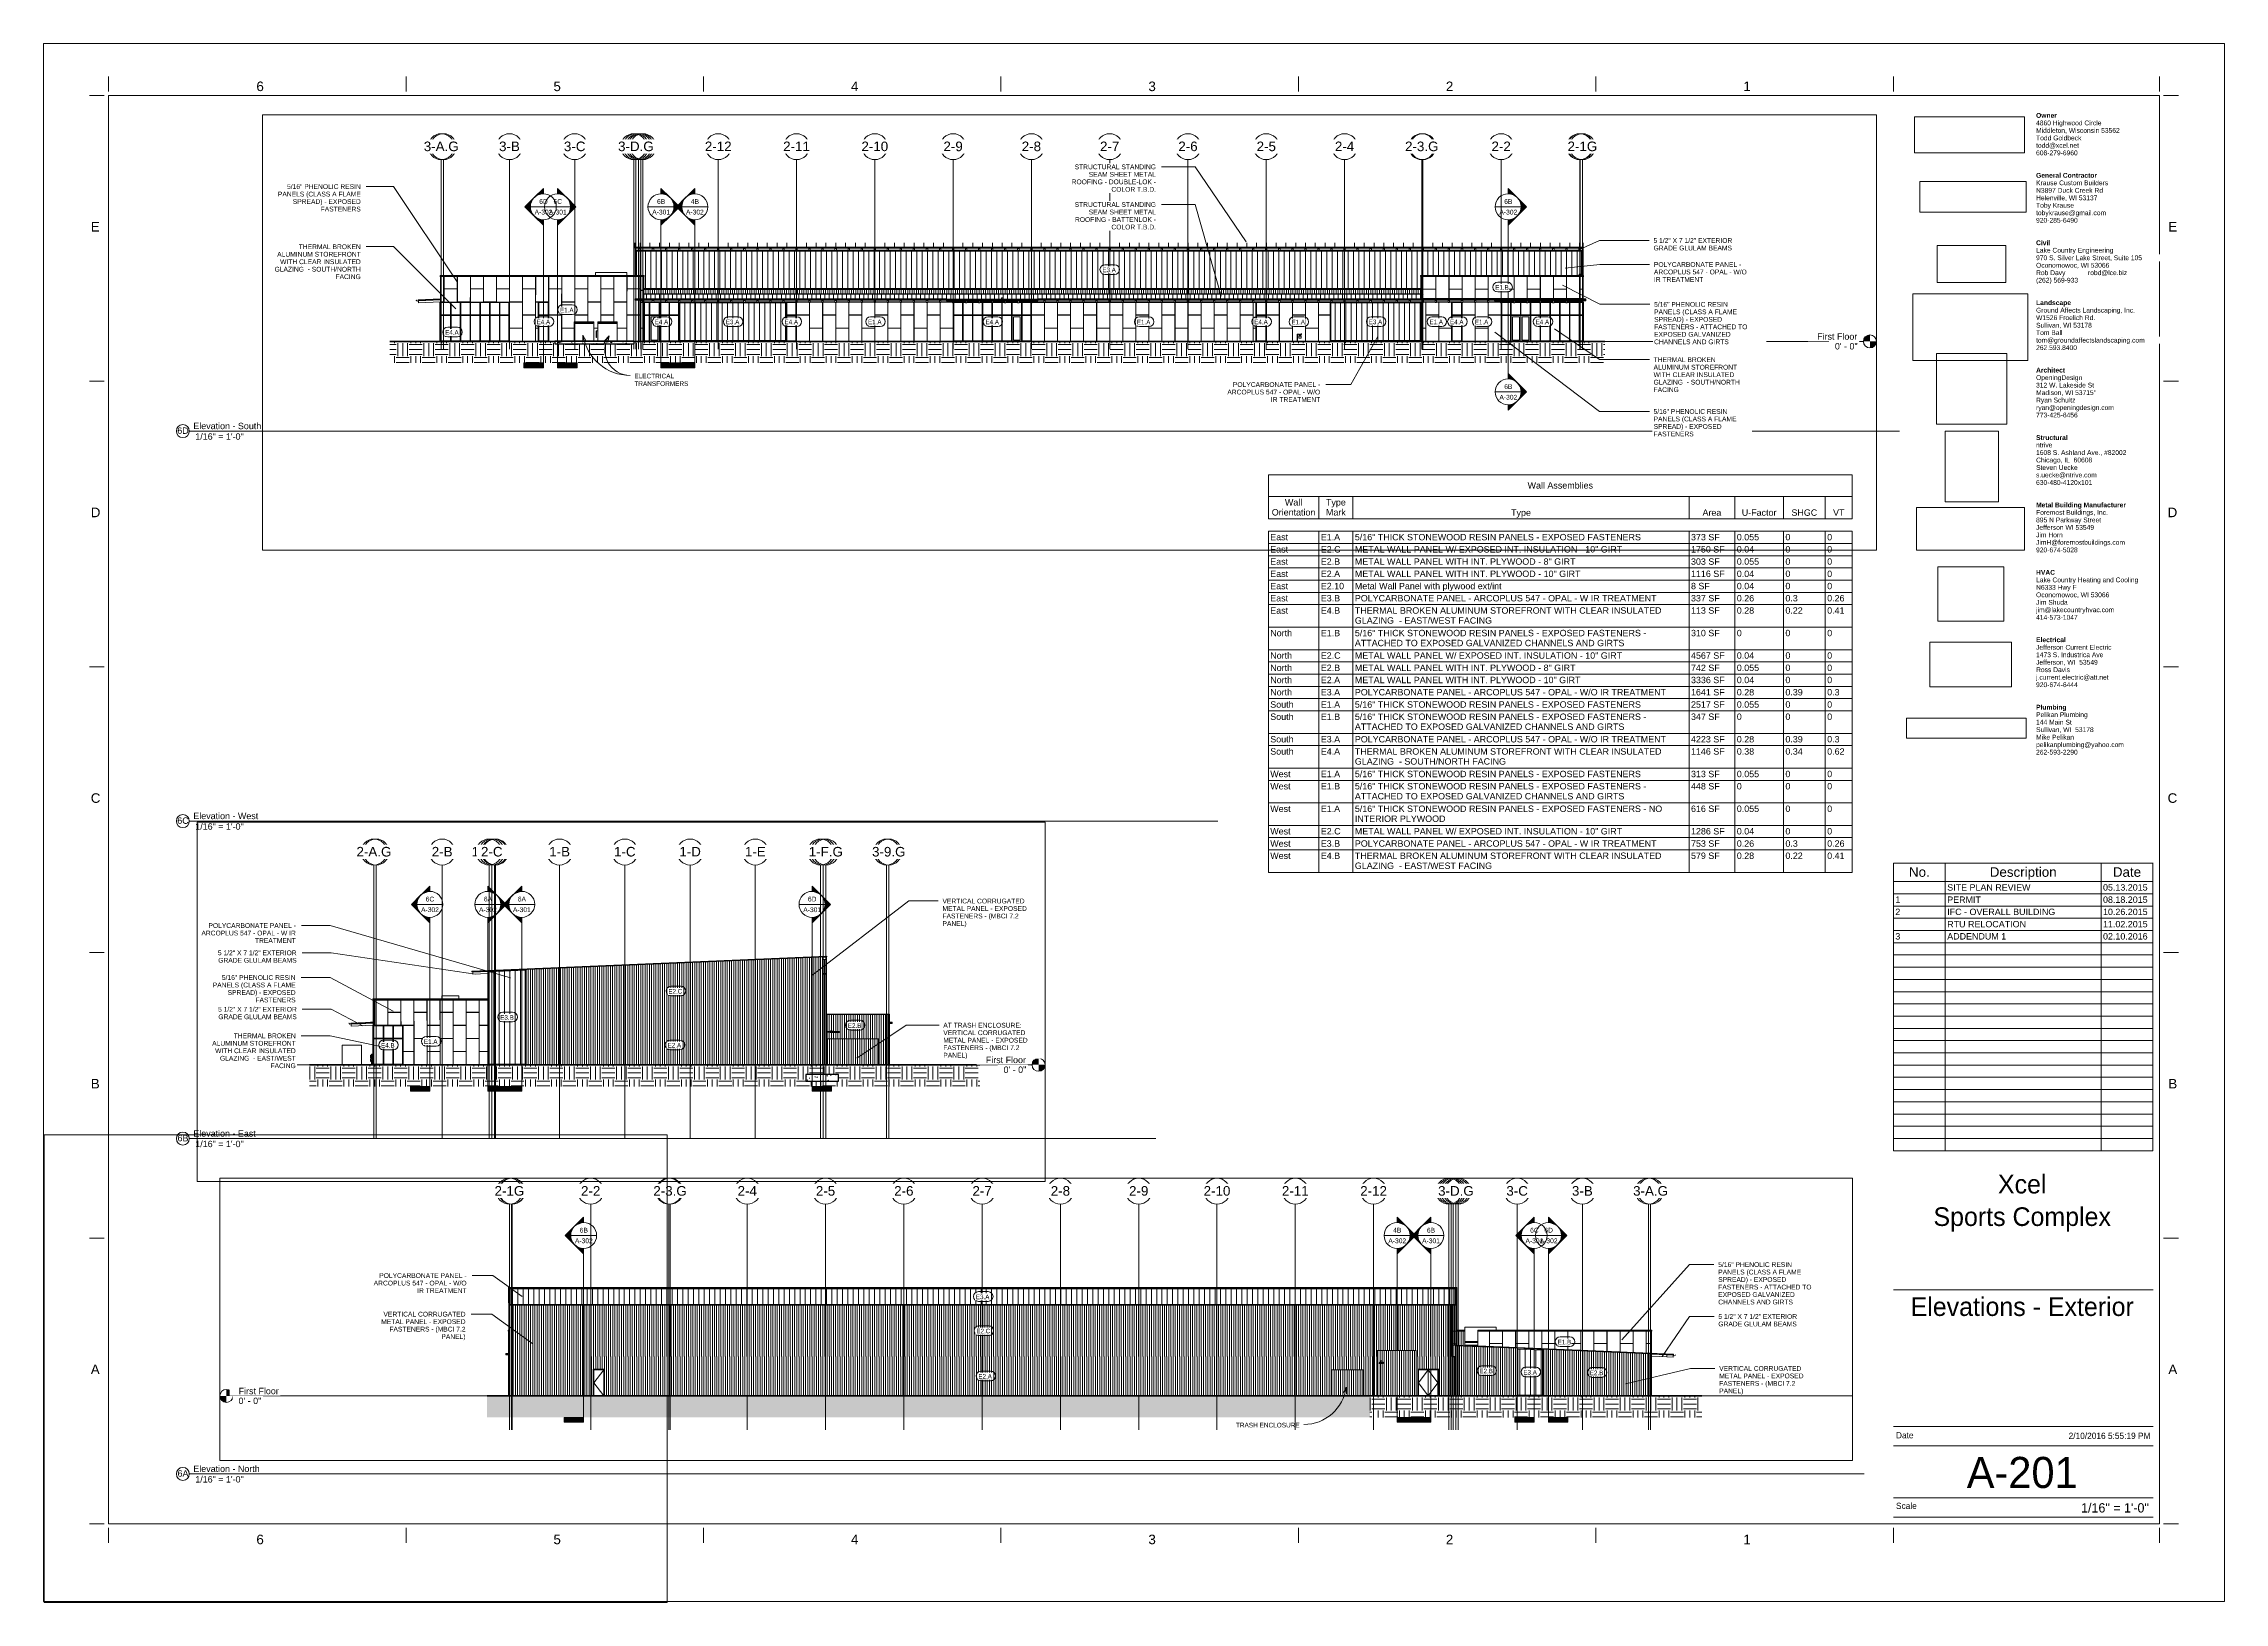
# Paper-space layout 'Layout1' of a CAD drawing. Header units: inches. Extents: x 0 to 42, y 0 to 30.
# The model-space entities are those that its viewports show. They can reach past a viewport. Long polylines and large blocks are cut down to what shows.
import ezdxf

# ---------------------------------------------------------------- set-up
doc = ezdxf.new("R2010")
doc.units = ezdxf.units.IN
doc.header["$MEASUREMENT"] = 0
for name, pattern in [('Dash 1_16_', [0.125, 0.0625, -0.0625]), ('Grid Line 1_2_', [0.875, 0.5, -0.125, 0.125, -0.125]), ('Hidden 1_8_', [0.1875, 0.125, -0.0625])]:
    doc.linetypes.add(name, pattern=pattern)
for name, color, linetype, lineweight in [('A-ANNO-KEYN', 231, 'Continuous', 9), ('A-DETL-THIN', 151, 'Continuous', 20), ('A-DOOR', 31, 'Continuous', 13), ('A-DOOR-FRAM', 31, 'Continuous', 9), ('A-FLOR', 192, 'Continuous', 13), ('A-FLOR-LEVL', 51, 'Continuous', 9), ('A-FLOR-PATT', 8, 'Continuous', 25), ('A-GLAZ-CURT', 52, 'Continuous', 13), ('A-GLAZ-CWMG', 51, 'Continuous', 13), ('A-ROOF', 132, 'Continuous', 13), ('A-ROOF-OTLN', 132, 'Continuous', 9), ('A-ROOF-PATT', 132, 'Continuous', 13), ('A-SITE-SWLK', 140, 'Continuous', 13), ('A-WALL', 113, 'Continuous', 13), ('A-WALL-IDEN', 211, 'Continuous', 9), ('A-WALL-PATT', 111, 'Continuous', 13), ('C-TOPO', 7, 'Continuous', 13), ('E-ELEC-EQPM', 71, 'Continuous', 13), ('E-LITE-EQPM', 33, 'Continuous', 13), ('G-ANNO-SCHD', 231, 'Continuous', 9), ('G-ANNO-SYMB', 111, 'Continuous', 9), ('G-ANNO-TEXT', 231, 'Continuous', 9), ('G-ANNO-TTLB', 6, 'Continuous', 9), ('G-ANNO-TTLB-MEDM', 33, 'Continuous', 20), ('G-ANNO-TTLB-THIN', 151, 'Continuous', 9), ('I-WALL', 2, 'Continuous', 13), ('M-EQPM', 50, 'Continuous', 13), ('P-SANR-FIXT', 6, 'Continuous', 13), ('S-BEAM', 12, 'Continuous', 13), ('S-COLS', 52, 'Continuous', 13), ('S-FNDN', 32, 'Continuous', 13), ('S-GRID', 1, 'Continuous', 9), ('S-GRID-IDEN', 1, 'Continuous', 9)]:
    doc.layers.add(name, color=color, linetype=linetype, lineweight=lineweight)
doc.layers.add('G-ANNO-NPLT', color=191, linetype='Continuous', plot=False)
doc.styles.add('Arial', font='arial.ttf', dxfattribs={"height": 23.60479})
doc.styles.add('Arial_1', font='arial.ttf', dxfattribs={"height": 35.407186})
doc.styles.add('Arial_2', font='arial.ttf', dxfattribs={"height": 17.703593})
doc.styles.add('Arial_3', font='arial.ttf', dxfattribs={"height": 0.092206})
doc.styles.add('Arial_4', font='arial.ttf', dxfattribs={"height": 0.184412})
doc.styles.add('Arial_5', font='arial.ttf', dxfattribs={"height": 0.122942})
doc.styles.add('Century Gothic', font='GOTHIC.TTF', dxfattribs={"width": 0.8, "height": 17.245342})
doc.styles.add('Century Gothic_1', font='GOTHIC.TTF', dxfattribs={"height": 17.245342})
doc.styles.add('Century Gothic_2', font='GOTHIC.TTF', dxfattribs={"height": 0.119759})
doc.styles.add('Century Gothic_3', font='GOTHIC.TTF', dxfattribs={"height": 0.179639})
doc.styles.add('Century Gothic_4', font='GOTHIC.TTF', dxfattribs={"height": 0.598797})
doc.styles.add('Century Gothic_5', font='GOTHIC.TTF', dxfattribs={"height": 0.359278})
picture_1 = doc.add_image_def('image1.png', size_in_pixel=(1125, 1483))
picture_2 = doc.add_image_def('image2.jpg', size_in_pixel=(477, 79))
picture_3 = doc.add_image_def('image3.png', size_in_pixel=(259, 141))
picture_4 = doc.add_image_def('image4.jpg', size_in_pixel=(150, 124))
picture_5 = doc.add_image_def('image5.jpg', size_in_pixel=(309, 122))
picture_6 = doc.add_image_def('image6.jpg', size_in_pixel=(95, 51))
picture_7 = doc.add_image_def('image7.png', size_in_pixel=(388, 225))
picture_8 = doc.add_image_def('image8.jpg', size_in_pixel=(232, 76))
picture_9 = doc.add_image_def('image9.jpg', size_in_pixel=(900, 259))
picture_10 = doc.add_image_def('image10.jpg', size_in_pixel=(939, 939))
pattern_1 = [(0, (27645.49, 0), (48, 48), [48, -48]), (0, (27645.49, 18), (48, 48), [48, -48]), (0, (27645.49, 36), (48, 48), [48, -48]), (90, (27651.49, 42), (-48, 48), [48, -48]), (90, (27669.49, 42), (-48, 48), [48, -48]), (90, (27687.49, 42), (-48, 48), [48, -48])]
pattern_2 = [(0, (-21183.72, 0), (48, 48), [48, -48]), (0, (-21183.72, 18), (48, 48), [48, -48]), (0, (-21183.72, 36), (48, 48), [48, -48]), (90, (-21177.72, 42), (-48, 48), [48, -48]), (90, (-21159.72, 42), (-48, 48), [48, -48]), (90, (-21141.72, 42), (-48, 48), [48, -48])]
pattern_3 = [(90, (-21150.615, 0), (-8, 5e-16), [])]
pattern_4 = [(90, (-21128.053, 0), (-8, 5e-16), [])]
pattern_5 = [(0, (-86297.685, 0), (48, 48), [48, -48]), (0, (-86297.685, 18), (48, 48), [48, -48]), (0, (-86297.685, 36), (48, 48), [48, -48]), (90, (-86291.685, 42), (-48, 48), [48, -48]), (90, (-86273.685, 42), (-48, 48), [48, -48]), (90, (-86255.685, 42), (-48, 48), [48, -48])]
pattern_6 = [(0, (-83908.04, 145.62), (-193, 193), [48, -145]), (90, (-83908.04, 145.62), (-193, 1e-14), [96, -97]), (180, (-83860.04, 241.62), (-193, 193), [48, -145]), (90, (-83860.04, 145.62), (-193, 1e-14), [96, -97]), (180, (-83860.04, 242.12), (-193, 193), [48, -145]), (90, (-83860.04, 242.12), (-193, 1e-14), [96, -97]), (0, (-83908.04, 338.12), (-193, 193), [48, -145]), (90, (-83908.04, 242.12), (-193, 1e-14), [96, -97]), (0, (-83859.8, 193.38), (-193, 193), [48, -145]), (90, (-83859.8, 145.25), (-193, 1e-14), [48.125, -144.875]), (90, (-83811.8, 145.25), (-193, 1e-14), [48.125, -144.875]), (0, (-83859.8, 289.88), (-193, 193), [48, -145]), (90, (-83859.8, 193.88), (-193, 1e-14), [96, -97]), (180, (-83811.8, 193.88), (-193, 193), [48, -145]), (90, (-83811.8, 193.88), (-193, 1e-14), [96, -97]), (90, (-83859.8, 290.38), (-193, 1e-14), [48, -145]), (180, (-83811.8, 290.38), (-193, 193), [48, -145]), (90, (-83811.8, 290.38), (-193, 1e-14), [48, -145]), (0, (-83811.54, 145.62), (-193, 193), [48, -145]), (90, (-83811.54, 145.62), (-193, 1e-14), [96, -97]), (180, (-83763.54, 241.62), (-193, 193), [48, -145]), (90, (-83763.54, 145.62), (-193, 1e-14), [96, -97]), (180, (-83763.54, 242.12), (-193, 193), [48, -145]), (90, (-83763.54, 242.12), (-193, 1e-14), [96, -97]), (0, (-83811.54, 338.12), (-193, 193), [48, -145]), (90, (-83811.54, 242.12), (-193, 1e-14), [96, -97]), (0, (-83763.3, 193.38), (-193, 193), [48, -145]), (90, (-83763.3, 145.25), (-193, 1e-14), [48.125, -144.875]), (90, (-83715.3, 145.25), (-193, 1e-14), [48.125, -144.875]), (0, (-83763.3, 289.88), (-193, 193), [48, -145]), (90, (-83763.3, 193.88), (-193, 1e-14), [96, -97]), (180, (-83715.3, 193.88), (-193, 193), [48, -145]), (90, (-83715.3, 193.88), (-193, 1e-14), [96, -97]), (90, (-83763.3, 290.38), (-193, 1e-14), [48, -145]), (180, (-83715.3, 290.38), (-193, 193), [48, -145]), (90, (-83715.3, 290.38), (-193, 1e-14), [48, -145])]
pattern_7 = [(90, (-88112.326, 0), (-8, 5e-16), [])]

psp = doc.layouts.get("Layout1")

msp = doc.modelspace()

# ---------------------------------------------------------------- texts
at = {"layer": 'A-ANNO-KEYN', "char_height": 17.70359, "line_spacing_factor": 0.938532, "style": 'Arial_2', "bg_fill": 3, "box_fill_scale": 1.25, "bg_fill_color": 0, "bg_fill_transparency": 0}
for s, insert, width, attachment_point in [('VERTICAL CORRUGATED\\PMETAL PANEL - EXPOSED\\PFASTENERS - (MBCI 7.2\\PPANEL)', (33499.822, 614.306), 371.304, 1), ('5/16" PHENOLIC RESIN\\PPANELS (CLASS A FLAME\\PSPREAD) - EXPOSED\\PFASTENERS', (24826.322, 581.167), 359.208, 3), ('POLYCARBONATE PANEL -\\PARCOPLUS 547 - OPAL - W IR\\PTREATMENT', (31108.62, 523.657), 415.368, 3), ('5/16" PHENOLIC RESIN\\PPANELS (CLASS A FLAME\\PSPREAD) - EXPOSED\\PFASTENERS - ATTACHED TO\\PEXPOSED GALVANIZED\\PCHANNELS AND GIRTS', (40023.287, 494.374), 409.968, 1), ('POLYCARBONATE PANEL -\\PARCOPLUS 547 - OPAL - W/O\\PIR TREATMENT', (35394.936, 453.637), 408.888, 3), ('5 1/2" X 7 1/2" EXTERIOR\\PGRADE GLULAM BEAMS', (31111.71, 422.894), 346.68, 3), ('5 1/2" X 7 1/2" EXTERIOR\\PGRADE GLULAM BEAMS', (29606.633, 381.844), 346.68, 1), ('THERMAL BROKEN\\PALUMINUM STOREFRONT\\PWITH CLEAR INSULATED\\PGLAZING  - SOUTH/NORTH\\PFACING', (24826.259, 358.815), 378.864, 3), ('5/16" PHENOLIC RESIN\\PPANELS (CLASS A FLAME\\PSPREAD) - EXPOSED\\PFASTENERS', (31107.808, 331.657), 359.208, 3), ('VERTICAL CORRUGATED\\PMETAL PANEL - EXPOSED\\PFASTENERS - (MBCI 7.2\\PPANEL)', (35391.131, 311.048), 371.304, 3), ('5 1/2" X 7 1/2" EXTERIOR\\PGRADE GLULAM BEAMS', (40023.771, 302.374), 346.68, 1), ('POLYCARBONATE PANEL -\\PARCOPLUS 547 - OPAL - W/O\\PIR TREATMENT', (29607.946, 293.267), 408.888, 1), ('5 1/2" X 7 1/2" EXTERIOR\\PGRADE GLULAM BEAMS', (31112.185, 214.012), 346.68, 3), ('VERTICAL CORRUGATED\\PMETAL PANEL - EXPOSED\\PFASTENERS - (MBCI 7.2\\PPANEL)', (40026.787, 110.374), 371.304, 1), ('THERMAL BROKEN\\PALUMINUM STOREFRONT\\PWITH CLEAR INSULATED\\PGLAZING  - SOUTH/NORTH\\PFACING', (29606.821, -58.765), 378.864, 1), ('POLYCARBONATE PANEL -\\PARCOPLUS 547 - OPAL - W/O\\PIR TREATMENT', (28374.158, -150.659), 408.888, 3), ('5/16" PHENOLIC RESIN\\PPANELS (CLASS A FLAME\\PSPREAD) - EXPOSED\\PFASTENERS', (29606.821, -250.187), 359.208, 1)]:
    msp.add_mtext(s, dxfattribs=dict(at, insert=insert, width=width, attachment_point=attachment_point))
at = {"layer": 'A-FLOR-LEVL', "attachment_point": 3, "line_spacing_factor": 0.938532, "style": 'Arial', "bg_fill": 3, "box_fill_scale": 1.25, "bg_fill_color": 0, "bg_fill_transparency": 0}
for s, insert, char_height, width in [('First Floor', (30360.043, 29.837), 23.60479, 176.256), ('First Floor', (33808.487, 29.837), 23.60479, 176.256), ('0\' - 0"', (30361.219, -6.225), 23.6048, 99.936), ('0\' - 0"', (33809.663, -6.225), 23.6048, 99.936)]:
    msp.add_mtext(s, dxfattribs=dict(at, insert=insert, char_height=char_height, width=width))
at = {"layer": 'G-ANNO-SYMB', "char_height": 17.7036, "attachment_point": 2, "line_spacing_factor": 0.938532, "style": 'Arial_2'}
for s, insert, width in [('6C', (31604.773, 621.495), 37.584), ('6A', (31819.046, 621.495), 36.072), ('6A', (31944.57, 621.495), 36.072), ('6D', (33018.058, 621.495), 37.584), ('6B', (35828.484, 621.495), 36.072), ('6B', (38961.145, 621.495), 36.072), ('6C', (39343.447, 621.495), 37.584), ('6D', (39396.127, 621.495), 37.584), ('4B', (38836.338, 621.495), 36.072), ('A-302', (31604.773, 582.223), 78.624), ('A-302', (31819.046, 582.223), 78.624), ('A-301', (31944.57, 582.223), 78.624), ('A-301', (33018.058, 582.223), 78.624), ('A-302', (35828.484, 582.223), 78.624), ('A-302', (38836.338, 582.223), 78.624), ('A-301', (38961.145, 582.223), 78.624), ('A-301', (39343.447, 582.223), 78.624), ('A-302', (39396.127, 582.223), 78.624), ('6D', (25501.994, 526.134), 37.584), ('6C', (25554.674, 526.134), 37.584), ('6B', (25936.976, 526.134), 36.072), ('4B', (26061.783, 526.134), 36.072), ('6B', (29069.637, 526.134), 36.072), ('A-302', (25501.994, 486.861), 78.624), ('A-301', (25554.674, 486.861), 78.624), ('A-301', (25936.976, 486.861), 78.624), ('A-302', (26061.783, 486.861), 78.624), ('A-302', (29069.637, 486.861), 78.624), ('6B', (29069.637, -158.302), 36.072), ('A-302', (29069.637, -197.575), 78.624)]:
    msp.add_mtext(s, dxfattribs=dict(at, insert=insert, width=width))
at = {"layer": 'G-ANNO-TEXT', "color": 137, "insert": (25837.942, -119.285), "char_height": 17.24534, "width": 213.84, "attachment_point": 1, "line_spacing_factor": 0.984117, "style": 'Century Gothic_1', "bg_fill": 3, "box_fill_scale": 1.25, "bg_fill_color": 0, "bg_fill_transparency": 0}
msp.add_mtext('ELECTRICAL\\PTRANSFORMERS', dxfattribs=at)

# ---------------------------------------------------------------- blocks, each defined once
blk = doc.blocks.new('XCEL - E1 30 x 42 Horizontal - E1 30x42 Horizontal-11829-Elevations - Exterior')
at = {"layer": 'G-ANNO-TTLB-MEDM'}
for p, q in [((1.159, 29.014), (0.872, 29.014)), ((1.24, 29.094), (1.24, 29.381)), ((1.24, 29.014), (1.24, 1.514)), ((40.74, 29.014), (1.24, 29.014)), ((6.969, 29.094), (6.969, 29.381)), ((12.698, 29.094), (12.698, 29.381)), ((18.427, 29.094), (18.427, 29.381)), ((24.156, 29.094), (24.156, 29.381)), ((29.885, 29.094), (29.885, 29.381)), ((35.615, 29.094), (35.615, 29.381)), ((40.74, 29.094), (40.74, 29.381)), ((40.74, 29.014), (40.74, 1.514)), ((40.82, 29.014), (41.108, 29.014)), ((1.159, 23.514), (0.872, 23.514)), ((40.82, 23.514), (41.108, 23.514)), ((1.159, 18.014), (0.872, 18.014)), ((40.82, 18.014), (41.108, 18.014)), ((40.615, 14.233), (35.615, 14.233)), ((1.159, 12.514), (0.872, 12.514)), ((40.82, 12.514), (41.108, 12.514)), ((1.159, 7.014), (0.872, 7.014)), ((40.82, 7.014), (41.108, 7.014)), ((35.615, 6.02), (40.615, 6.02)), ((1.159, 1.514), (0.872, 1.514)), ((1.24, 1.514), (40.74, 1.514)), ((1.24, 1.433), (1.24, 1.146)), ((6.969, 1.433), (6.969, 1.146)), ((12.698, 1.433), (12.698, 1.146)), ((18.427, 1.433), (18.427, 1.146)), ((24.156, 1.433), (24.156, 1.146)), ((29.885, 1.433), (29.885, 1.146)), ((40.615, 1.639), (35.615, 1.639)), ((35.615, 1.433), (35.615, 1.146)), ((40.74, 1.433), (40.74, 1.146)), ((40.82, 1.514), (41.108, 1.514))]:
    blk.add_line(p, q, dxfattribs=at)
at = {"layer": 'G-ANNO-TTLB-THIN'}
for p, q in [((-0.01, 30.014), (41.99, 30.014)), ((-0.01, 0.014), (-0.01, 30.014)), ((41.99, 0.014), (41.99, 30.014)), ((35.615, 3.389), (40.615, 3.389)), ((35.615, 3.014), (40.615, 3.014)), ((35.615, 2.014), (40.615, 2.014)), ((-0.01, 0.014), (41.99, 0.014))]:
    blk.add_line(p, q, dxfattribs=at)
at = {"layer": 'G-ANNO-TTLB', "char_height": 0.09221, "attachment_point": 1, "line_spacing_factor": 0.938532, "style": 'Arial_3', "bg_fill": 3, "box_fill_scale": 1.25, "bg_fill_color": 0, "bg_fill_transparency": 0}
for s, insert, width in [('\\fArial|b1|i0|c0|p34|;Civil', (38.363, 26.225), 0.28768), ('\\fArial|b1|i0|c0|p34|;Structural', (38.363, 22.475), 0.64856), ('\\fArial|b1|i0|c0|p34|;HVAC', (38.363, 19.879), 0.41876), ('\\fArial|b1|i0|c0|p34|;Electrical', (38.363, 18.581), 0.61622)]:
    blk.add_mtext(s, dxfattribs=dict(at, insert=insert, width=width))
at = {"layer": 'G-ANNO-TTLB'}
image = blk.add_image(picture_8, insert=(36.024, 27.911), size_in_units=(2.118, 0.694), dxfattribs=at)
image.dxf.flags = 7
image = blk.add_image(picture_9, insert=(36.126, 26.77), size_in_units=(2.048, 0.589), dxfattribs=at)
image.dxf.flags = 7
image = blk.add_image(picture_6, insert=(36.46, 25.417), size_in_units=(1.319, 0.708), dxfattribs=at)
image.dxf.flags = 7
image = blk.add_image(picture_7, insert=(35.988, 23.91), size_in_units=(2.218, 1.286), dxfattribs=at)
image.dxf.flags = 7
image = blk.add_image(picture_10, insert=(36.444, 22.689), size_in_units=(1.358, 1.358), dxfattribs=at)
image.dxf.flags = 7
image = blk.add_image(picture_1, insert=(36.612, 21.192), size_in_units=(1.03, 1.357), dxfattribs=at)
image.dxf.flags = 7
image = blk.add_image(picture_5, insert=(36.062, 20.262), size_in_units=(2.078, 0.821), dxfattribs=at)
image.dxf.flags = 7
image = blk.add_image(picture_4, insert=(36.474, 18.891), size_in_units=(1.268, 1.049), dxfattribs=at)
image.dxf.flags = 7
image = blk.add_image(picture_3, insert=(36.315, 17.631), size_in_units=(1.574, 0.857), dxfattribs=at)
image.dxf.flags = 7
image = blk.add_image(picture_2, insert=(35.866, 16.643), size_in_units=(2.303, 0.381), dxfattribs=at)
image.dxf.flags = 7
at = {"layer": 'G-ANNO-TTLB', "bg_fill": 3, "box_fill_scale": 1.25, "bg_fill_color": 0, "bg_fill_transparency": 0}
for s, insert, char_height, width, attachment_point, line_spacing_factor, style in [('6', (4.088, 29.283), 0.184, 0.171, 1, 0.938532, 'Arial_4'), ('5', (9.809, 29.283), 0.184, 0.171, 1, 0.938532, 'Arial_4'), ('4', (15.538, 29.283), 0.184, 0.171, 1, 0.938532, 'Arial_4'), ('3', (21.267, 29.283), 0.184, 0.171, 1, 0.938532, 'Arial_4'), ('2', (26.996, 29.283), 0.184, 0.171, 1, 0.938532, 'Arial_4'), ('1', (32.725, 29.283), 0.184, 0.171, 1, 0.938532, 'Arial_4'), ('\\fArial|b1|i0|c0|p34|;Owner', (38.363, 28.677), 0.09221, 0.44259, 1, 0.938532, 'Arial_3'), ('\\fArial|b1|i0|c0|p34|;General Contractor', (38.363, 27.523), 0.09221, 1.28521, 1, 0.938532, 'Arial_3'), ('E', (0.898, 26.579), 0.184, 0.20475, 1, 0.938532, 'Arial_4'), ('E', (41.082, 26.579), 0.184, 0.20475, 3, 0.938532, 'Arial_4'), ('Lake Country Engineering', (38.363, 26.081), 0.09221, 1.74142, 1, 0.938532, 'Arial_3'), ('\\fArial|b1|i0|c0|p34|;Landscape', (38.363, 25.071), 0.09221, 0.73708, 1, 0.938532, 'Arial_3'), ('\\fArial|b1|i0|c0|p34|;Architect', (38.363, 23.773), 0.09221, 0.59069, 1, 0.938532, 'Arial_3'), ('ntrive', (38.363, 22.331), 0.0922, 0.37109, 1, 0.938532, 'Arial_3'), ('D', (0.898, 21.079), 0.184, 0.2205, 1, 0.938532, 'Arial_4'), ('\\fArial|b1|i0|c0|p34|;Metal Building Manufacturer', (38.363, 21.177), 0.09221, 1.8793, 1, 0.938532, 'Arial_3'), ('D', (41.082, 21.079), 0.184, 0.2205, 3, 0.938532, 'Arial_4'), ('Lake Country Heating and Cooling', (38.363, 19.734), 0.09221, 2.30317, 1, 0.938532, 'Arial_3'), ('Jefferson Current Electric', (38.363, 18.436), 0.09221, 1.71418, 1, 0.938532, 'Arial_3'), ('\\fArial|b1|i0|c0|p34|;Plumbing', (38.363, 17.283), 0.09221, 0.62814, 1, 0.938532, 'Arial_3'), ('C', (0.898, 15.579), 0.184, 0.2205, 1, 0.938532, 'Arial_4'), ('C', (41.082, 15.579), 0.184, 0.2205, 3, 0.938532, 'Arial_4'), ('B', (0.898, 10.079), 0.184, 0.20475, 1, 0.938532, 'Arial_4'), ('B', (41.082, 10.079), 0.184, 0.20475, 3, 0.938532, 'Arial_4'), ('A', (0.898, 4.579), 0.184, 0.20475, 1, 0.938532, 'Arial_4'), ('A', (41.082, 4.579), 0.184, 0.20475, 3, 0.938532, 'Arial_4'), ('Date', (35.665, 3.278), 0.1198, 0.4725, 1, 0.984117, 'Century Gothic_2'), ('Scale', (35.665, 1.919), 0.1198, 0.5265, 1, 0.984117, 'Century Gothic_2'), ('6', (4.088, 1.304), 0.184, 0.171, 1, 0.938532, 'Arial_4'), ('5', (9.809, 1.304), 0.184, 0.171, 1, 0.938532, 'Arial_4'), ('4', (15.538, 1.304), 0.184, 0.171, 1, 0.938532, 'Arial_4'), ('3', (21.267, 1.304), 0.184, 0.171, 1, 0.938532, 'Arial_4'), ('2', (26.996, 1.304), 0.184, 0.171, 1, 0.938532, 'Arial_4'), ('1', (32.725, 1.304), 0.184, 0.171, 1, 0.938532, 'Arial_4')]:
    blk.add_mtext(s, dxfattribs=dict(at, insert=insert, char_height=char_height, width=width, attachment_point=attachment_point, line_spacing_factor=line_spacing_factor, style=style))
at = {"layer": 'G-ANNO-TTLB', "char_height": 0.09221, "attachment_point": 1, "line_spacing_factor": 0.938532, "style": 'Arial_3', "bg_fill": 3, "box_fill_scale": 1.25, "bg_fill_color": 0, "bg_fill_transparency": 0}
for s, insert, width in [('4860 Highwood Circle', (38.363, 28.533), 1.47416), ('Krause Custom Builders', (38.363, 27.379), 1.63077), ('970 S. Silver Lake Street, Suite 105', (38.363, 25.936), 2.39509), ('Ground Affects Landscaping, Inc.', (38.363, 24.927), 2.24019), ('OpeningDesign', (38.363, 23.629), 1.03838), ('1608 S. Ashland Ave., #82002', (38.363, 22.186), 2.03762), ('Foremost Buildings, Inc.', (38.363, 21.033), 1.62396), ('N6333 Hwy F', (38.363, 19.59), 0.90901), ('1473 S. Industrica Ave', (38.363, 18.292), 1.52183), ('Pelikan Plumbing', (38.363, 17.138), 1.16605)]:
    blk.add_mtext(s, dxfattribs=dict(at, insert=insert, width=width))
for s, insert, width in [('Middleton, Wisconsin 53562', (38.363, 28.388), 1.89633), ('N3897 Duck Creek Rd', (38.363, 27.234), 1.51161), ('Oconomowoc, WI 53066', (38.363, 25.792), 1.65971), ('W1526 Froelich Rd.', (38.363, 24.783), 1.34309), ('312 W. Lakeside St', (38.363, 23.484), 1.31926), ('Chicago, IL  60608', (38.363, 22.042), 1.26649), ('895 N Parkway Street', (38.363, 20.888), 1.46565), ('Oconomowoc, WI 53066', (38.363, 19.446), 1.65971), ('Jefferson, WI  53549', (38.363, 18.148), 1.40778), ('144 Main St', (38.363, 16.994), 0.80347)]:
    blk.add_mtext(s, dxfattribs=dict(at, insert=insert, width=width))
at = {"layer": 'G-ANNO-TTLB', "attachment_point": 1, "line_spacing_factor": 0.938532, "style": 'Arial_3', "bg_fill": 3, "box_fill_scale": 1.25, "bg_fill_color": 0, "bg_fill_transparency": 0}
for s, insert, char_height, width in [('Todd Goldbeck', (38.363, 28.244), 0.09221, 1.02306), ('Helenville, WI 53137', (38.363, 27.09), 0.09221, 1.39416), ('Rob Davy', (38.363, 25.648), 0.0922, 0.66048), ('robd@lce.biz', (39.363, 25.648), 0.09221, 0.88178), ('Sullivan, WI 53178', (38.363, 24.638), 0.09221, 1.26819), ('Madison, WI 53715"', (38.363, 23.34), 0.09221, 1.36181), ('Steven Uecke', (38.363, 21.898), 0.09221, 0.94135), ('Jefferson WI 53549', (38.363, 20.744), 0.09221, 1.32266), ('Jim Shuda', (38.363, 19.302), 0.0922, 0.71325), ('Ross Davis', (38.363, 18.004), 0.0922, 0.76772), ('Sullivan, WI  53178', (38.363, 16.85), 0.09221, 1.31075)]:
    blk.add_mtext(s, dxfattribs=dict(at, insert=insert, char_height=char_height, width=width))
for s, insert, char_height, width in [('todd@xcel.net', (38.363, 28.1), 0.09221, 0.96859), ('Toby Krause', (38.363, 26.946), 0.09221, 0.85284), ('(262) 569-933', (38.363, 25.504), 0.09221, 0.94646), ('Tom Ball', (38.363, 24.494), 0.0922, 0.59579), ('Ryan Schultz', (38.363, 23.196), 0.09221, 0.88518), ('s.uecke@ntrive.com', (38.363, 21.754), 0.09221, 1.37543), ('Jim Horn', (38.363, 20.6), 0.0922, 0.60601), ('jim@lakecountryhvac.com', (38.363, 19.158), 0.09221, 1.76695), ('j.current.electric@att.net', (38.363, 17.859), 0.09221, 1.64609), ('Mike Pelikan', (38.363, 16.706), 0.09221, 0.85624)]:
    blk.add_mtext(s, dxfattribs=dict(at, insert=insert, char_height=char_height, width=width))
at = {"layer": 'G-ANNO-TTLB', "char_height": 0.09221, "attachment_point": 1, "line_spacing_factor": 0.938532, "style": 'Arial_3', "bg_fill": 3, "box_fill_scale": 1.25, "bg_fill_color": 0, "bg_fill_transparency": 0}
for s, insert, width in [('608-279-6960', (38.363, 27.956), 0.93625), ('tobykrause@gmail.com', (38.363, 26.802), 1.57971), ('tom@groundaffectslandscaping.com', (38.363, 24.35), 2.45808), ('ryan@openingdesign.com', (38.363, 23.052), 1.75163), ('630-480-4120x101', (38.363, 21.609), 1.26308), ('JimH@foremostbuildings.com', (38.363, 20.456), 2.01378), ('414-573-1047', (38.363, 19.013), 0.93625), ('920-674-6444', (38.363, 17.715), 0.93625), ('pelikanplumbing@yahoo.com', (38.363, 16.561), 1.97804)]:
    blk.add_mtext(s, dxfattribs=dict(at, insert=insert, width=width))
for s, insert, width in [('920-285-6490', (38.363, 26.658), 0.93625), ('262.593.8400', (38.363, 24.206), 0.91923), ('773-425-6456', (38.363, 22.908), 0.93625), ('920-674-5028', (38.363, 20.311), 0.93625), ('262-593-2290', (38.363, 16.417), 0.93625)]:
    blk.add_mtext(s, dxfattribs=dict(at, insert=insert, width=width))
blk = doc.blocks.new('Viewport - View Title-1830-Elevations - Exterior')
at = {"layer": 'G-ANNO-TTLB'}
for start, end in [(0, 180), (180, 360)]:
    blk.add_arc((-0.125, 0), 0.125, start, end, dxfattribs=at)
blk = doc.blocks.new('Rectangular Mullion - Profile_Polycarbonate_Upper and left-1767982-Elevation - South')
at = {"layer": 'A-GLAZ-CWMG'}
for p, q in [((22784.14, 334.091), (22784.14, 336.841)), ((22793.828, 336.841), (22784.14, 336.841)), ((22842.078, 336.841), (22798.953, 336.841)), ((22890.328, 336.841), (22847.203, 336.841)), ((22938.578, 336.841), (22895.453, 336.841)), ((22986.828, 336.841), (22943.703, 336.841)), ((23035.078, 336.841), (22991.953, 336.841)), ((23083.328, 336.841), (23040.203, 336.841)), ((23131.578, 336.841), (23088.453, 336.841)), ((23179.828, 336.841), (23136.703, 336.841)), ((23228.078, 336.841), (23184.953, 336.841)), ((23276.328, 336.841), (23233.203, 336.841)), ((23324.578, 336.841), (23281.453, 336.841)), ((23372.828, 336.841), (23329.703, 336.841)), ((23421.078, 336.841), (23377.953, 336.841)), ((23469.328, 336.841), (23426.203, 336.841)), ((23517.578, 336.841), (23474.453, 336.841)), ((23565.828, 336.841), (23522.703, 336.841)), ((23614.078, 336.841), (23570.953, 336.841)), ((23662.328, 336.841), (23619.203, 336.841)), ((23710.578, 336.841), (23667.453, 336.841)), ((23758.828, 336.841), (23715.703, 336.841)), ((23807.078, 336.841), (23763.953, 336.841)), ((23855.328, 336.841), (23812.203, 336.841)), ((23903.578, 336.841), (23860.453, 336.841)), ((23951.828, 336.841), (23908.703, 336.841)), ((24000.078, 336.841), (23956.953, 336.841)), ((24048.328, 336.841), (24005.203, 336.841)), ((24096.578, 336.841), (24053.453, 336.841)), ((24144.828, 336.841), (24101.703, 336.841)), ((24193.078, 336.841), (24149.953, 336.841)), ((24241.328, 336.841), (24198.203, 336.841)), ((24289.578, 336.841), (24246.453, 336.841)), ((24337.828, 336.841), (24294.703, 336.841)), ((24386.078, 336.841), (24342.953, 336.841)), ((24434.328, 336.841), (24391.203, 336.841)), ((24482.578, 336.841), (24439.453, 336.841)), ((24530.828, 336.841), (24487.703, 336.841)), ((24579.078, 336.841), (24535.953, 336.841)), ((24627.328, 336.841), (24584.203, 336.841)), ((24675.578, 336.841), (24632.453, 336.841)), ((24723.828, 336.841), (24680.703, 336.841)), ((24772.078, 336.841), (24728.953, 336.841)), ((24820.328, 336.841), (24777.203, 336.841)), ((24868.578, 336.841), (24825.453, 336.841)), ((24916.828, 336.841), (24873.703, 336.841)), ((24965.078, 336.841), (24921.953, 336.841)), ((25013.328, 336.841), (24970.203, 336.841)), ((25061.578, 336.841), (25018.453, 336.841)), ((25109.828, 336.841), (25066.703, 336.841)), ((25158.078, 336.841), (25114.953, 336.841)), ((25206.328, 336.841), (25163.203, 336.841)), ((25254.578, 336.841), (25211.453, 336.841)), ((25302.828, 336.841), (25259.703, 336.841)), ((25351.078, 336.841), (25307.953, 336.841)), ((25399.328, 336.841), (25356.203, 336.841)), ((25447.578, 336.841), (25404.453, 336.841)), ((25495.828, 336.841), (25452.703, 336.841)), ((25544.078, 336.841), (25500.953, 336.841)), ((25592.328, 336.841), (25549.203, 336.841)), ((25640.578, 336.841), (25597.453, 336.841)), ((25688.828, 336.841), (25645.703, 336.841)), ((25737.078, 336.841), (25693.953, 336.841)), ((25785.328, 336.841), (25742.203, 336.841)), ((25833.578, 336.841), (25790.453, 336.841)), ((25881.828, 336.841), (25838.703, 336.841)), ((25930.078, 336.841), (25886.953, 336.841)), ((25978.328, 336.841), (25935.203, 336.841)), ((26026.578, 336.841), (25983.453, 336.841)), ((26074.828, 336.841), (26031.703, 336.841)), ((26123.078, 336.841), (26079.953, 336.841)), ((26171.328, 336.841), (26128.203, 336.841)), ((26219.578, 336.841), (26176.453, 336.841)), ((26267.828, 336.841), (26224.703, 336.841)), ((26278.39, 336.841), (26272.953, 336.841)), ((26278.39, 336.841), (26278.39, 334.091)), ((26278.39, 334.091), (22784.14, 334.091))]:
    blk.add_line(p, q, dxfattribs=at)
blk = doc.blocks.new('Rectangular Mullion - Profile_Polycarbonate_Lower-1767983-Elevation - South')
at = {"layer": 'A-GLAZ-CWMG'}
for p, q in [((22810.703, 196.092), (25684.078, 196.092)), ((22810.703, 193.342), (25684.078, 193.342))]:
    blk.add_line(p, q, dxfattribs=at)
blk = doc.blocks.new('Rectangular Mullion - Profile_Polycarbonate_Upper and left-1872004-Elevation - South')
at = {"layer": 'A-GLAZ-CWMG'}
for p, q in [((22781.39, 336.841), (22784.14, 336.841)), ((22781.39, 336.841), (22781.39, 243.5)), ((22784.14, 336.841), (22784.14, 243.5))]:
    blk.add_line(p, q, dxfattribs=at)
blk = doc.blocks.new('Rectangular Mullion - Profile_Polycarbonate_right-1872005-Elevation - South')
at = {"layer": 'A-GLAZ-CWMG'}
for p, q in [((26278.39, 336.841), (26281.14, 336.841)), ((26278.39, 245.613), (26278.39, 336.841)), ((26281.14, 245.613), (26281.14, 336.841)), ((26281.14, 245.613), (26278.39, 245.613))]:
    blk.add_line(p, q, dxfattribs=at)
blk = doc.blocks.new('Rectangular Mullion - Profile_Polycarbonate_Upper and left-1767610-Elevation - South')
at = {"layer": 'A-GLAZ-CWMG'}
for p, q in [((22944.015, 142.75), (22944.015, 145.5)), ((22986.828, 145.5), (22944.015, 145.5)), ((23035.078, 145.5), (22991.953, 145.5)), ((23083.328, 145.5), (23040.203, 145.5)), ((23131.578, 145.5), (23088.453, 145.5)), ((23179.828, 145.5), (23136.703, 145.5)), ((23228.078, 145.5), (23184.953, 145.5)), ((23276.328, 145.5), (23233.203, 145.5)), ((23324.578, 145.5), (23281.453, 145.5)), ((23334.078, 145.5), (23329.703, 145.5)), ((23334.078, 145.5), (23334.078, 142.75)), ((23334.078, 142.75), (22944.015, 142.75))]:
    blk.add_line(p, q, dxfattribs=at)
blk = doc.blocks.new('Rectangular Mullion - Profile_Polycarbonate_Lower-1767611-Elevation - South')
at = {"layer": 'A-GLAZ-CWMG'}
for p, q in [((22944.015, 0), (22944.015, 2.75)), ((22944.015, 2.75), (23334.078, 2.75)), ((23334.078, 2.75), (23334.078, 0))]:
    blk.add_line(p, q, dxfattribs=at)
blk = doc.blocks.new('Rectangular Mullion - Profile_Polycarbonate_Upper and left-1184084-Elevation - South')
at = {"layer": 'A-GLAZ-CWMG'}
for p, q in [((22943.703, 145.5), (22944.015, 145.5)), ((22944.015, 145.5), (22944.015, 0)), ((22941.265, 144.014), (22941.265, 0))]:
    blk.add_line(p, q, dxfattribs=at)
blk = doc.blocks.new('Rectangular Mullion - Profile_Polycarbonate_right-1184085-Elevation - South')
at = {"layer": 'A-GLAZ-CWMG'}
for p, q in [((23334.078, 145.5), (23336.828, 145.5)), ((23334.078, 0), (23334.078, 145.5)), ((23336.828, 0), (23336.828, 145.5))]:
    blk.add_line(p, q, dxfattribs=at)
blk = doc.blocks.new('Door_Single_Storefront - one-1371399-Elevation - South')
at = {"layer": 'A-DOOR'}
for p, q in [((24177.515, 91), (24177.515, 5)), ((24177.515, 91), (24202.703, 91)), ((24202.703, 5), (24202.703, 91)), ((24177.515, 5), (24202.703, 5))]:
    blk.add_line(p, q, dxfattribs=at)
blk = doc.blocks.new('Rectangular Mullion - Exterior 2_ x 4_5_-1307204-Elevation - South')
at = {"layer": 'A-GLAZ-CWMG'}
for p, q in [((24241.328, 145.5), (24208.703, 145.5)), ((24241.328, 143.5), (24208.703, 143.5))]:
    blk.add_line(p, q, dxfattribs=at)
blk = doc.blocks.new('Rectangular Mullion - Exterior 2_ x 4_5_-1307205-Elevation - South')
at = {"layer": 'A-GLAZ-CWMG'}
for p, q in [((24193.078, 145.5), (24171.515, 145.5)), ((24208.703, 145.5), (24198.203, 145.5)), ((24193.078, 143.5), (24171.515, 143.5)), ((24208.703, 143.5), (24198.203, 143.5))]:
    blk.add_line(p, q, dxfattribs=at)
blk = doc.blocks.new('Rectangular Mullion - Exterior 2_ x 4_5_-769201-Elevation - South')
at = {"layer": 'A-GLAZ-CWMG'}
for p, q in [((24144.828, 145.5), (24135.328, 145.5)), ((24171.515, 145.5), (24149.953, 145.5)), ((24144.828, 143.5), (24135.328, 143.5)), ((24171.515, 143.5), (24149.953, 143.5))]:
    blk.add_line(p, q, dxfattribs=at)
blk = doc.blocks.new('Rectangular Mullion - Exterior 2_ x 4_5_-1307206-Elevation - South')
at = {"layer": 'A-GLAZ-CWMG'}
for p, q in [((24207.703, 0), (24207.703, 2)), ((24207.703, 2), (24243.765, 2)), ((24243.765, 2), (24243.765, 0))]:
    blk.add_line(p, q, dxfattribs=at)
blk = doc.blocks.new('Rectangular Mullion - Exterior 2_ x 4_5_-1146644-Elevation - South')
at = {"layer": 'A-GLAZ-CWMG'}
for p, q in [((24135.328, 2), (24172.515, 2)), ((24172.515, 2), (24172.515, 0))]:
    blk.add_line(p, q, dxfattribs=at)
blk = doc.blocks.new('Rectangular Mullion - Exterior 2_ x 4_5_-769200-Elevation - South')
at = {"layer": 'A-GLAZ-CWMG'}
blk.add_line((24099.14, 2), (24135.328, 2), dxfattribs=at)
blk = doc.blocks.new('Rectangular Mullion - Exterior 2_ x 4_5_-1142339-Elevation - South')
at = {"layer": 'A-GLAZ-CWMG'}
for p, q in [((23954.515, 97), (23954.515, 2)), ((23956.515, 97), (23956.515, 2)), ((23956.515, 2), (23954.515, 2))]:
    blk.add_line(p, q, dxfattribs=at)
blk = doc.blocks.new('Rectangular Mullion - Exterior 2_ x 4_5_-1142340-Elevation - South')
at = {"layer": 'A-GLAZ-CWMG'}
for p, q in [((23954.515, 143.014), (23954.515, 97)), ((23956.515, 143.014), (23956.515, 97))]:
    blk.add_line(p, q, dxfattribs=at)
blk = doc.blocks.new('Rectangular Mullion - Exterior 2_ x 4_5_-1142341-Elevation - South')
at = {"layer": 'A-GLAZ-CWMG'}
for p, q in [((24241.765, 97), (24241.765, 143.014)), ((24243.765, 97), (24243.765, 143.014))]:
    blk.add_line(p, q, dxfattribs=at)
blk = doc.blocks.new('Rectangular Mullion - Exterior 2_ x 4_5_-1142342-Elevation - South')
at = {"layer": 'A-GLAZ-CWMG'}
for p, q in [((24241.765, 2), (24241.765, 97)), ((24243.765, 2), (24243.765, 97)), ((24243.765, 2), (24241.765, 2))]:
    blk.add_line(p, q, dxfattribs=at)
blk = doc.blocks.new('Rectangular Mullion - Exterior 2_ x 4_5_-1307207-Elevation - South')
at = {"layer": 'A-GLAZ-CWMG'}
for p, q in [((24241.765, 98), (24208.703, 98)), ((24241.765, 98), (24241.765, 96)), ((24241.765, 96), (24208.703, 96))]:
    blk.add_line(p, q, dxfattribs=at)
blk = doc.blocks.new('Rectangular Mullion - Exterior 2_ x 4_5_-1307208-Elevation - South')
at = {"layer": 'A-GLAZ-CWMG'}
for p, q in [((24208.703, 98), (24171.515, 98)), ((24208.703, 96), (24171.515, 96))]:
    blk.add_line(p, q, dxfattribs=at)
blk = doc.blocks.new('Rectangular Mullion - Exterior 2_ x 4_5_-769423-Elevation - South')
at = {"layer": 'A-GLAZ-CWMG'}
for p, q in [((24171.515, 98), (24135.328, 98)), ((24171.515, 96), (24135.328, 96))]:
    blk.add_line(p, q, dxfattribs=at)
blk = doc.blocks.new('Rectangular Mullion - Exterior 2_ x 4_5_-1115231-Elevation - South')
at = {"layer": 'A-GLAZ-CWMG'}
for p, q in [((24207.703, 96), (24209.703, 96)), ((24207.703, 96), (24207.703, 2)), ((24209.703, 96), (24209.703, 2)), ((24209.703, 2), (24207.703, 2))]:
    blk.add_line(p, q, dxfattribs=at)
blk = doc.blocks.new('Rectangular Mullion - Exterior 2_ x 4_5_-1142334-Elevation - South')
at = {"layer": 'A-GLAZ-CWMG'}
for p, q in [((24207.703, 143.5), (24209.703, 143.5)), ((24207.703, 143.5), (24207.703, 98)), ((24209.703, 143.5), (24209.703, 98)), ((24209.703, 98), (24207.703, 98))]:
    blk.add_line(p, q, dxfattribs=at)
blk = doc.blocks.new('Door_Single_Storefront - one-1371400-Elevation - South')
at = {"layer": 'A-DOOR'}
for p, q in [((26053.265, 96), (26053.265, 0)), ((26023.078, 91), (26023.078, 5)), ((26023.078, 91), (26048.265, 91)), ((26048.265, 5), (26048.265, 91)), ((26023.078, 5), (26048.265, 5))]:
    blk.add_line(p, q, dxfattribs=at)
blk = doc.blocks.new('Door_Single_Storefront - one-1371401-Elevation - South')
at = {"layer": 'A-DOOR'}
for p, q in [((26053.265, 0), (26053.265, 96)), ((26058.265, 91), (26058.265, 5)), ((26058.265, 91), (26083.453, 91)), ((26083.453, 5), (26083.453, 91)), ((26058.265, 5), (26083.453, 5))]:
    blk.add_line(p, q, dxfattribs=at)
blk = doc.blocks.new('Rectangular Mullion - Exterior 2_ x 4_5_-1274970-Elevation - South')
at = {"layer": 'A-GLAZ-CWMG'}
for p, q in [((26286.015, 145.5), (26272.953, 145.5)), ((26286.015, 145.5), (26286.015, 143.5)), ((26272.953, 143.5), (26286.015, 143.5))]:
    blk.add_line(p, q, dxfattribs=at)
blk = doc.blocks.new('Rectangular Mullion - Exterior 2_ x 4_5_-1135275-Elevation - South')
at = {"layer": 'A-GLAZ-CWMG'}
for p, q in [((26017.078, 145.5), (25983.453, 145.5)), ((25983.453, 143.5), (26017.078, 143.5))]:
    blk.add_line(p, q, dxfattribs=at)
blk = doc.blocks.new('Rectangular Mullion - Exterior 2_ x 4_5_-1135276-Elevation - South')
at = {"layer": 'A-GLAZ-CWMG'}
for p, q in [((26026.578, 145.5), (26017.078, 145.5)), ((26053.265, 145.5), (26031.703, 145.5)), ((26017.078, 143.5), (26026.578, 143.5)), ((26031.703, 143.5), (26053.265, 143.5))]:
    blk.add_line(p, q, dxfattribs=at)
blk = doc.blocks.new('Rectangular Mullion - Exterior 2_ x 4_5_-V12-Elevation - South')
at = {"layer": 'A-GLAZ-CWMG'}
for p, q in [((26074.828, 145.5), (26053.265, 145.5)), ((26089.453, 145.5), (26079.953, 145.5)), ((26053.265, 143.5), (26074.828, 143.5)), ((26079.953, 143.5), (26089.453, 143.5))]:
    blk.add_line(p, q, dxfattribs=at)
blk = doc.blocks.new('Rectangular Mullion - Exterior 2_ x 4_5_-V13-Elevation - South')
at = {"layer": 'A-GLAZ-CWMG'}
for p, q in [((26123.078, 145.5), (26089.453, 145.5)), ((26089.453, 143.5), (26123.078, 143.5))]:
    blk.add_line(p, q, dxfattribs=at)
blk = doc.blocks.new('Rectangular Mullion - Exterior 2_ x 4_5_-V14-Elevation - South')
at = {"layer": 'A-GLAZ-CWMG'}
for p, q in [((26161.828, 145.5), (26128.203, 145.5)), ((26128.203, 143.5), (26161.828, 143.5))]:
    blk.add_line(p, q, dxfattribs=at)
blk = doc.blocks.new('Rectangular Mullion - Exterior 2_ x 4_5_-1305154-Elevation - South')
at = {"layer": 'A-GLAZ-CWMG'}
for p, q in [((25981.015, 0), (25981.015, 2)), ((26018.078, 2), (25981.015, 2)), ((26018.078, 2), (26018.078, 0))]:
    blk.add_line(p, q, dxfattribs=at)
blk = doc.blocks.new('Rectangular Mullion - Exterior 2_ x 4_5_-1305160-Elevation - South')
at = {"layer": 'A-GLAZ-CWMG'}
for p in [(26088.453, 0), (26125.64, 2)]:
    blk.add_line(p, (26088.453, 2), dxfattribs=at)
blk = doc.blocks.new('Rectangular Mullion - Exterior 2_ x 4_5_-1135280-Elevation - South')
at = {"layer": 'A-GLAZ-CWMG'}
blk.add_line((26161.828, 2), (26125.64, 2), dxfattribs=at)
blk = doc.blocks.new('Rectangular Mullion - Exterior 2_ x 4_5_-1142350-Elevation - South')
at = {"layer": 'A-GLAZ-CWMG'}
for p, q in [((26284.015, 97), (26284.015, 2)), ((26286.015, 2), (26286.015, 97)), ((26286.015, 2), (26284.015, 2))]:
    blk.add_line(p, q, dxfattribs=at)
blk = doc.blocks.new('Rectangular Mullion - Exterior 2_ x 4_5_-1142351-Elevation - South')
at = {"layer": 'A-GLAZ-CWMG'}
for p, q in [((26284.015, 143.5), (26286.015, 143.5)), ((26284.015, 143.5), (26284.015, 97)), ((26286.015, 97), (26286.015, 143.5))]:
    blk.add_line(p, q, dxfattribs=at)
blk = doc.blocks.new('Rectangular Mullion - Exterior 2_ x 4_5_-1142352-Elevation - South')
at = {"layer": 'A-GLAZ-CWMG'}
for p, q in [((25981.015, 143.014), (25981.015, 97)), ((25983.015, 97), (25983.015, 143.014))]:
    blk.add_line(p, q, dxfattribs=at)
blk = doc.blocks.new('Rectangular Mullion - Exterior 2_ x 4_5_-1142353-Elevation - South')
at = {"layer": 'A-GLAZ-CWMG'}
for p, q in [((25981.015, 97), (25981.015, 2)), ((25983.015, 2), (25983.015, 97)), ((25983.015, 2), (25981.015, 2))]:
    blk.add_line(p, q, dxfattribs=at)
blk = doc.blocks.new('Rectangular Mullion - Exterior 2_ x 4_5_-1135281-Elevation - South')
at = {"layer": 'A-GLAZ-CWMG'}
for p, q in [((26053.265, 98), (26017.078, 98)), ((26017.078, 96), (26053.265, 96))]:
    blk.add_line(p, q, dxfattribs=at)
blk = doc.blocks.new('Rectangular Mullion - Exterior 2_ x 4_5_-1142343-Elevation - South')
at = {"layer": 'A-GLAZ-CWMG'}
for p, q in [((26016.078, 96), (26018.078, 96)), ((26016.078, 96), (26016.078, 2)), ((26018.078, 2), (26018.078, 96)), ((26018.078, 2), (26016.078, 2))]:
    blk.add_line(p, q, dxfattribs=at)
blk = doc.blocks.new('Rectangular Mullion - Exterior 2_ x 4_5_-1142344-Elevation - South')
at = {"layer": 'A-GLAZ-CWMG'}
for p, q in [((26016.078, 143.5), (26018.078, 143.5)), ((26016.078, 143.5), (26016.078, 98)), ((26018.078, 98), (26018.078, 143.5)), ((26018.078, 98), (26016.078, 98))]:
    blk.add_line(p, q, dxfattribs=at)
blk = doc.blocks.new('Rectangular Mullion - Exterior 2_ x 4_5_-V15-Elevation - South')
at = {"layer": 'A-GLAZ-CWMG'}
for p, q in [((26124.64, 143.014), (26124.64, 98)), ((26126.64, 98), (26126.64, 143.014)), ((26126.64, 98), (26124.64, 98))]:
    blk.add_line(p, q, dxfattribs=at)
blk = doc.blocks.new('Rectangular Mullion - Exterior 2_ x 4_5_-1274971-Elevation - South')
at = {"layer": 'A-GLAZ-CWMG'}
for q in [(26270.39, 2), (26286.015, 0)]:
    blk.add_line((26286.015, 2), q, dxfattribs=at)
blk = doc.blocks.new('Rectangular Mullion - Exterior 2_ x 4_5_-1274972-Elevation - South')
at = {"layer": 'A-GLAZ-CWMG'}
for p, q in [((26284.015, 98), (26270.39, 98)), ((26284.015, 98), (26284.015, 96)), ((26270.39, 96), (26284.015, 96))]:
    blk.add_line(p, q, dxfattribs=at)
blk = doc.blocks.new('Rectangular Mullion - Exterior 2_ x 4_5_-1146371-Elevation - South')
at = {"layer": 'A-GLAZ-CWMG'}
for p, q in [((26281.515, 145.5), (26281.515, 143.5)), ((26286.015, 145.5), (26281.515, 145.5)), ((26286.015, 143.5), (26286.015, 145.5)), ((26281.515, 143.5), (26286.015, 143.5))]:
    blk.add_line(p, q, dxfattribs=at)
blk = doc.blocks.new('Rectangular Mullion - Exterior 2_ x 4_5_-V16-Elevation - South')
at = {"layer": 'A-GLAZ-CWMG'}
for p, q in [((26281.515, 2), (26281.515, 97)), ((26286.015, 97), (26286.015, 2)), ((26286.015, 2), (26281.515, 2))]:
    blk.add_line(p, q, dxfattribs=at)
blk = doc.blocks.new('Rectangular Mullion - Exterior 2_ x 4_5_-V17-Elevation - South')
at = {"layer": 'A-GLAZ-CWMG'}
for p, q in [((26281.515, 143.5), (26286.015, 143.5)), ((26281.515, 97), (26281.515, 143.5)), ((26286.015, 143.5), (26286.015, 97))]:
    blk.add_line(p, q, dxfattribs=at)
blk = doc.blocks.new('Rectangular Mullion - Exterior 2_ x 4_5_-1135285-Elevation - South')
at = {"layer": 'A-GLAZ-CWMG'}
for p, q in [((25983.015, 96), (25983.015, 98)), ((26017.078, 98), (25983.015, 98)), ((25983.015, 96), (26017.078, 96))]:
    blk.add_line(p, q, dxfattribs=at)
blk = doc.blocks.new('Rectangular Mullion - Exterior 2_ x 4_5_-1142359-Elevation - South')
at = {"layer": 'A-GLAZ-CWMG'}
for p, q in [((25110.265, 97), (25110.265, 0)), ((25112.265, 0), (25112.265, 97))]:
    blk.add_line(p, q, dxfattribs=at)
blk = doc.blocks.new('Rectangular Mullion - Exterior 2_ x 4_5_-1142360-Elevation - South')
at = {"layer": 'A-GLAZ-CWMG'}
for p, q in [((25110.265, 144.014), (25110.265, 97)), ((25112.265, 97), (25112.265, 144.014))]:
    blk.add_line(p, q, dxfattribs=at)
blk = doc.blocks.new('Rectangular Mullion - Exterior 2_ x 4_5_-V18-Elevation - South')
at = {"layer": 'A-GLAZ-CWMG'}
for p, q in [((25074.078, 143.5), (25076.078, 143.5)), ((25074.078, 143.5), (25074.078, 97)), ((25076.078, 97), (25076.078, 143.5))]:
    blk.add_line(p, q, dxfattribs=at)
blk = doc.blocks.new('Rectangular Mullion - Profile_Polycarbonate_Upper and left-1768512-Elevation - South')
at = {"layer": 'A-GLAZ-CWMG'}
for p, q in [((25399.328, 145.5), (25356.203, 145.5)), ((25447.578, 145.5), (25404.453, 145.5)), ((25495.828, 145.5), (25452.703, 145.5)), ((25544.078, 145.5), (25500.953, 145.5)), ((25592.328, 145.5), (25549.203, 145.5)), ((25640.578, 145.5), (25597.453, 145.5)), ((25681.078, 145.5), (25645.703, 145.5)), ((25681.078, 145.5), (25681.078, 142.75)), ((25351.515, 142.75), (25351.515, 144.014)), ((25681.078, 142.75), (25351.515, 142.75))]:
    blk.add_line(p, q, dxfattribs=at)
blk = doc.blocks.new('Rectangular Mullion - Profile_Polycarbonate_Lower-1768513-Elevation - South')
at = {"layer": 'A-GLAZ-CWMG'}
for p, q in [((25351.515, 0), (25351.515, 2.75)), ((25351.515, 2.75), (25681.078, 2.75)), ((25681.078, 2.75), (25681.078, 0))]:
    blk.add_line(p, q, dxfattribs=at)
blk = doc.blocks.new('Rectangular Mullion - Profile_Polycarbonate_Upper and left-V19-Elevation - South')
at = {"layer": 'A-GLAZ-CWMG'}
for p, q in [((25348.765, 145.5), (25351.078, 145.5)), ((25348.765, 145.5), (25348.765, 0)), ((25351.515, 144.014), (25351.515, 0))]:
    blk.add_line(p, q, dxfattribs=at)
blk = doc.blocks.new('Carrier_48TC_Standard_Efficiency_Gas_Heat_Electric_Cooling_Packaged_Rooftop_Unit_3_to_15_nominal_tons - 15 ton 48TC__16-873539-Elevation - South')
at = {"layer": 'M-EQPM'}
for p, q in [((22632.515, 254.702), (22748.39, 254.702)), ((22632.515, 254.702), (22632.515, 243.5)), ((22748.39, 243.5), (22748.39, 254.702)), ((22632.39, 243.5), (22632.39, 249.577)), ((22632.39, 249.577), (22632.515, 249.577))]:
    blk.add_line(p, q, dxfattribs=at)
blk = doc.blocks.new('Rectangular Mullion - Profile_Polycarbonate_Upper and left-1987911-Elevation - South')
at = {"layer": 'A-GLAZ-CWMG'}
for p, q in [((26283.89, 344.337), (26283.89, 243.5)), ((26281.39, 243.5), (26281.39, 337.625)), ((26281.39, 157.348), (26281.39, 158.5)), ((26283.89, 158.5), (26283.89, 157.348)), ((26281.39, 145.5), (26281.39, 146.5)), ((26283.89, 146.5), (26283.89, 145.5))]:
    blk.add_line(p, q, dxfattribs=at)
blk = doc.blocks.new('Rectangular Mullion - Exterior 2_ x 4_5_-1135321-Elevation - South')
at = {"layer": 'A-GLAZ-CWMG'}
for p, q in [((22277.703, 2), (22313.765, 2)), ((22313.765, 2), (22313.765, 0))]:
    blk.add_line(p, q, dxfattribs=at)
blk = doc.blocks.new('Rectangular Mullion - Exterior 2_ x 4_5_-1142379-Elevation - South')
at = {"layer": 'A-GLAZ-CWMG'}
for p, q in [((22057.015, 97), (22057.015, 2)), ((22059.015, 97), (22059.015, 2)), ((22059.015, 2), (22057.015, 2))]:
    blk.add_line(p, q, dxfattribs=at)
blk = doc.blocks.new('Rectangular Mullion - Exterior 2_ x 4_5_-1142380-Elevation - South')
at = {"layer": 'A-GLAZ-CWMG'}
for p, q in [((22057.015, 143.5), (22059.015, 143.5)), ((22057.015, 143.5), (22057.015, 97)), ((22059.015, 143.5), (22059.015, 97))]:
    blk.add_line(p, q, dxfattribs=at)
blk = doc.blocks.new('Rectangular Mullion - Exterior 2_ x 4_5_-1142381-Elevation - South')
at = {"layer": 'A-GLAZ-CWMG'}
for p, q in [((22311.765, 143.5), (22313.765, 143.5)), ((22311.765, 97), (22311.765, 143.5)), ((22313.765, 97), (22313.765, 143.5))]:
    blk.add_line(p, q, dxfattribs=at)
blk = doc.blocks.new('Rectangular Mullion - Exterior 2_ x 4_5_-1142382-Elevation - South')
at = {"layer": 'A-GLAZ-CWMG'}
for p, q in [((22311.765, 2), (22311.765, 97)), ((22313.765, 2), (22313.765, 97)), ((22313.765, 2), (22311.765, 2))]:
    blk.add_line(p, q, dxfattribs=at)
blk = doc.blocks.new('Rectangular Mullion - Exterior 2_ x 4_5_-1135322-Elevation - South')
at = {"layer": 'A-GLAZ-CWMG'}
for p, q in [((22311.765, 98), (22277.703, 98)), ((22311.765, 98), (22311.765, 96)), ((22311.765, 96), (22277.703, 96))]:
    blk.add_line(p, q, dxfattribs=at)
blk = doc.blocks.new('Rectangular Mullion - Exterior 2_ x 4_5_-1135297-Elevation - South')
at = {"layer": 'A-GLAZ-CWMG'}
for p, q in [((22313.765, 145.5), (22277.703, 145.5)), ((22313.765, 145.5), (22313.765, 143.5)), ((22313.765, 143.5), (22277.703, 143.5))]:
    blk.add_line(p, q, dxfattribs=at)
blk = doc.blocks.new('Rectangular Mullion - Exterior 2_ x 4_5_-769211-Elevation - South')
at = {"layer": 'A-GLAZ-CWMG'}
blk.add_line((22241.515, 2), (22277.703, 2), dxfattribs=at)
blk = doc.blocks.new('Rectangular Mullion - Exterior 2_ x 4_5_-1135298-Elevation - South')
at = {"layer": 'A-GLAZ-CWMG'}
for p, q in [((22277.703, 98), (22241.515, 98)), ((22277.703, 96), (22241.515, 96))]:
    blk.add_line(p, q, dxfattribs=at)
blk = doc.blocks.new('Rectangular Mullion - Exterior 2_ x 4_5_-827464-Elevation - South')
at = {"layer": 'A-GLAZ-CWMG'}
for p, q in [((22276.703, 96), (22278.703, 96)), ((22276.703, 96), (22276.703, 2)), ((22278.703, 96), (22278.703, 2)), ((22278.703, 2), (22276.703, 2))]:
    blk.add_line(p, q, dxfattribs=at)
blk = doc.blocks.new('Rectangular Mullion - Exterior 2_ x 4_5_-1142356-Elevation - South')
at = {"layer": 'A-GLAZ-CWMG'}
for p, q in [((22276.703, 143.5), (22278.703, 143.5)), ((22276.703, 143.5), (22276.703, 98)), ((22278.703, 143.5), (22278.703, 98)), ((22278.703, 98), (22276.703, 98))]:
    blk.add_line(p, q, dxfattribs=at)
blk = doc.blocks.new('Rectangular Mullion - Exterior 2_ x 4_5_-V20-Elevation - South')
at = {"layer": 'A-GLAZ-CWMG'}
for p, q in [((22277.703, 145.5), (22241.515, 145.5)), ((22277.703, 143.5), (22241.515, 143.5))]:
    blk.add_line(p, q, dxfattribs=at)
blk = doc.blocks.new('Rectangular Mullion - Exterior 2_ x 4_5_-V21-Elevation - South')
at = {"layer": 'A-GLAZ-CWMG'}
for p, q in [((24135.328, 145.5), (24101.703, 145.5)), ((24135.328, 143.5), (24101.703, 143.5))]:
    blk.add_line(p, q, dxfattribs=at)
blk = doc.blocks.new('Rectangular Mullion - Exterior 2_ x 4_5_-V22-Elevation - South')
at = {"layer": 'A-GLAZ-CWMG'}
for p, q in [((24096.578, 145.5), (24062.953, 145.5)), ((24096.578, 143.5), (24062.953, 143.5))]:
    blk.add_line(p, q, dxfattribs=at)
blk = doc.blocks.new('Rectangular Mullion - Exterior 2_ x 4_5_-V23-Elevation - South')
at = {"layer": 'A-GLAZ-CWMG'}
for p, q in [((24098.14, 143.014), (24098.14, 98)), ((24100.14, 143.014), (24100.14, 98)), ((24100.14, 98), (24098.14, 98))]:
    blk.add_line(p, q, dxfattribs=at)
blk = doc.blocks.new('Rectangular Mullion - Exterior 2_ x 4_5_-V24-Elevation - South')
at = {"layer": 'A-GLAZ-CWMG'}
for p, q in [((24048.328, 145.5), (24026.765, 145.5)), ((24062.953, 145.5), (24053.453, 145.5)), ((24048.328, 143.5), (24026.765, 143.5)), ((24062.953, 143.5), (24053.453, 143.5))]:
    blk.add_line(p, q, dxfattribs=at)
blk = doc.blocks.new('Transformer-Dry-Type-Siemens - 6x6x6-1004770-Elevation - South')
at = {"layer": 'E-ELEC-EQPM'}
for p, q in [((22640.578, 72), (22712.578, 72)), ((22640.578, 1), (22640.578, 72)), ((22640.578, 1), (22640.578, 72)), ((22640.578, 72), (22712.578, 72)), ((22712.578, 72), (22712.578, 1)), ((22712.578, 72), (22712.578, 1))]:
    blk.add_line(p, q, dxfattribs=at)
at = {"layer": 'E-ELEC-EQPM', "lineweight": 9}
for p, q in [((22643.578, 66), (22643.578, 70)), ((22643.578, 70), (22709.578, 70)), ((22709.578, 70), (22709.578, 66)), ((22709.578, 66), (22643.578, 66))]:
    blk.add_line(p, q, dxfattribs=at)
blk = doc.blocks.new('Transformer-Dry-Type-Siemens - 6x3x6-1005805-Elevation - South')
at = {"layer": 'E-ELEC-EQPM'}
for p, q in [((22553.515, 72), (22625.515, 72)), ((22553.515, 1), (22553.515, 72)), ((22553.515, 1), (22553.515, 72)), ((22553.515, 72), (22625.515, 72)), ((22625.515, 72), (22625.515, 1)), ((22625.515, 72), (22625.515, 1))]:
    blk.add_line(p, q, dxfattribs=at)
at = {"layer": 'E-ELEC-EQPM', "lineweight": 9}
for p, q in [((22556.515, 66), (22556.515, 70)), ((22556.515, 70), (22622.515, 70)), ((22622.515, 70), (22622.515, 66)), ((22622.515, 66), (22556.515, 66))]:
    blk.add_line(p, q, dxfattribs=at)
blk = doc.blocks.new('columns and girder2 - one-1334686-Elevation - South')
at = {"layer": 'S-BEAM'}
for p, q in [((25685.39, 336.841), (25685.39, 337.625)), ((25686.39, 336.841), (25686.39, 337.625)), ((25696.39, 337.625), (25696.39, 336.841)), ((25697.39, 337.625), (25697.39, 336.841))]:
    blk.add_line(p, q, dxfattribs=at)
blk = doc.blocks.new('columns and girder2 - one-V25-Elevation - South')
at = {"layer": 'S-BEAM'}
for p, q in [((25395.89, 336.841), (25395.89, 337.625)), ((25396.89, 336.841), (25396.89, 337.625)), ((25406.89, 337.625), (25406.89, 336.841)), ((25407.89, 337.625), (25407.89, 336.841)), ((25396.89, 192.494), (25396.89, 193.342)), ((25406.89, 192.494), (25406.89, 193.342)), ((25396.89, 175.218), (25396.89, 176)), ((25406.89, 175.218), (25406.89, 176))]:
    blk.add_line(p, q, dxfattribs=at)
blk = doc.blocks.new('Rectangular Mullion - Exterior 2_ x 4_5_-1136166-Elevation - South')
at = {"layer": 'A-GLAZ-CWMG'}
for p, q in [((23954.515, 0), (23954.515, 2)), ((23954.515, 2), (23990.578, 2))]:
    blk.add_line(p, q, dxfattribs=at)
blk = doc.blocks.new('Rectangular Mullion - Exterior 2_ x 4_5_-1136167-Elevation - South')
at = {"layer": 'A-GLAZ-CWMG'}
for p, q in [((23956.515, 96), (23956.515, 98)), ((23990.578, 98), (23956.515, 98)), ((23990.578, 96), (23956.515, 96))]:
    blk.add_line(p, q, dxfattribs=at)
blk = doc.blocks.new('Girt_C - 8_D-1762565-Elevation - South')
at = {"layer": 'S-BEAM'}
for p, q in [((25687.39, 172.479), (25687.39, 172.328)), ((25695.39, 172.328), (25695.39, 172.479))]:
    blk.add_line(p, q, dxfattribs=at)
blk = doc.blocks.new('Rectangular Mullion - Profile_Polycarbonate_Lower-1767898-Elevation - South')
at = {"layer": 'A-GLAZ-CWMG'}
for p, q in [((26272.64, 245.613), (26272.64, 248.363)), ((26272.64, 248.363), (26278.39, 248.363)), ((26278.39, 248.363), (26278.39, 245.613)), ((26272.64, 245.613), (26278.39, 245.613))]:
    blk.add_line(p, q, dxfattribs=at)
blk = doc.blocks.new('Rectangular Mullion - Profile_Polycarbonate_right-1766041-Elevation - South')
at = {"layer": 'A-GLAZ-CWMG'}
for p, q in [((26269.89, 248.363), (26272.64, 248.363)), ((26269.89, 243.5), (26269.89, 248.363)), ((26272.64, 243.5), (26272.64, 248.363))]:
    blk.add_line(p, q, dxfattribs=at)
blk = doc.blocks.new('Rectangular Mullion - Exterior 2_ x 4_5_-1136168-Elevation - South')
at = {"layer": 'A-GLAZ-CWMG'}
for p, q in [((23990.578, 145.5), (23956.953, 145.5)), ((23990.578, 143.5), (23956.953, 143.5))]:
    blk.add_line(p, q, dxfattribs=at)
blk = doc.blocks.new('Rectangular Mullion - Exterior 2_ x 4_5_-V26-Elevation - South')
at = {"layer": 'A-GLAZ-CWMG'}
for p, q in [((22057.015, 143.5), (22057.015, 145.5)), ((22060.578, 145.5), (22057.015, 145.5)), ((22060.578, 143.5), (22057.015, 143.5))]:
    blk.add_line(p, q, dxfattribs=at)
blk = doc.blocks.new('Rectangular Mullion - Exterior 2_ x 4_5_-1060761-Elevation - South')
at = {"layer": 'A-GLAZ-CWMG'}
for p, q in [((25833.578, 145.5), (25798.828, 145.5)), ((25836.015, 144.014), (25836.015, 143.5)), ((25798.828, 143.5), (25836.015, 143.5))]:
    blk.add_line(p, q, dxfattribs=at)
blk = doc.blocks.new('Rectangular Mullion - Exterior 2_ x 4_5_-1060760-Elevation - South')
at = {"layer": 'A-GLAZ-CWMG'}
for q in [(25798.828, 2), (25836.015, 0)]:
    blk.add_line((25836.015, 2), q, dxfattribs=at)
blk = doc.blocks.new('Rectangular Mullion - Exterior 2_ x 4_5_-1140453-Elevation - South')
at = {"layer": 'A-GLAZ-CWMG'}
for p, q in [((25836.015, 98), (25798.828, 98)), ((25836.015, 98), (25836.015, 96)), ((25798.828, 96), (25836.015, 96))]:
    blk.add_line(p, q, dxfattribs=at)
blk = doc.blocks.new('Dimension Lumber - 5_5 x 7_5 Glulam-1777808-Elevation - South')
at = {"layer": 'S-BEAM'}
for p, q in [((21977.682, 150.508), (22058.515, 153.876)), ((21977.994, 143.015), (21977.682, 150.508)), ((22058.524, 146.37), (21977.994, 143.015))]:
    blk.add_line(p, q, dxfattribs=at)
blk = doc.blocks.new('Dimension Lumber - 5_5 x 7_5 Glulam-1730132-Elevation - South')
at = {"layer": 'S-BEAM'}
for p, q in [((22842.078, 152.745), (22842.078, 151.507)), ((22847.203, 151.507), (22847.203, 152.745)), ((22842.078, 151.507), (22842.078, 144.014)), ((22847.203, 151.507), (22842.078, 151.507)), ((22847.203, 144.014), (22847.203, 151.507)), ((22842.078, 144.014), (22847.203, 144.014))]:
    blk.add_line(p, q, dxfattribs=at)
blk = doc.blocks.new('Dimension Lumber - 5_5 x 7_5 Glulam-1730133-Elevation - South')
at = {"layer": 'S-BEAM'}
for p, q in [((23951.828, 150.466), (23951.828, 143.014)), ((23956.953, 143.014), (23956.953, 150.466)), ((23951.828, 143.014), (23956.953, 143.014))]:
    blk.add_line(p, q, dxfattribs=at)
blk = doc.blocks.new('Dimension Lumber - 5_5 x 7_5 Glulam-V27-Elevation - South')
at = {"layer": 'S-BEAM'}
for p, q in [((24241.328, 150.475), (24241.328, 143.014)), ((24246.453, 143.014), (24246.453, 150.473)), ((24241.328, 143.014), (24246.453, 143.014))]:
    blk.add_line(p, q, dxfattribs=at)
blk = doc.blocks.new('Dimension Lumber - 5_5 x 7_5 Glulam-V28-Elevation - South')
at = {"layer": 'S-BEAM'}
for p, q in [((26272.953, 157.348), (26272.953, 158.5)), ((26267.828, 150.475), (26267.828, 143.014)), ((26272.953, 143.014), (26272.953, 150.473)), ((26267.828, 143.014), (26272.953, 143.014))]:
    blk.add_line(p, q, dxfattribs=at)
blk = doc.blocks.new('Dimension Lumber - 5_5 x 7_5 Glulam-1730092-Elevation - South')
at = {"layer": 'S-BEAM'}
for p, q in [((26267.828, 344.337), (26267.828, 342.984)), ((26272.953, 342.984), (26272.953, 344.337)), ((26272.953, 342.984), (26267.828, 342.984)), ((26267.828, 342.984), (26267.828, 335.491)), ((26272.953, 335.491), (26272.953, 342.984)), ((26267.828, 335.491), (26272.953, 335.491))]:
    blk.add_line(p, q, dxfattribs=at)
blk = doc.blocks.new('Dimension Lumber - 5_5 x 7_5 Glulam-1780657-Elevation - South')
at = {"layer": 'S-BEAM'}
for p, q in [((22799.578, 152.745), (22799.578, 151.507)), ((22804.703, 151.507), (22804.703, 152.745)), ((22799.578, 151.507), (22799.578, 144.014)), ((22804.703, 151.507), (22799.578, 151.507)), ((22804.703, 144.014), (22804.703, 151.507)), ((22799.578, 144.014), (22804.703, 144.014))]:
    blk.add_line(p, q, dxfattribs=at)
blk = doc.blocks.new('Door_Single_Storefront - one-1371403-Elevation - South')
at = {"layer": 'A-DOOR'}
for p, q in [((22837.578, 91), (22837.578, 5)), ((22837.578, 91), (22862.765, 91)), ((22862.765, 5), (22862.765, 91)), ((22837.578, 5), (22862.765, 5))]:
    blk.add_line(p, q, dxfattribs=at)
blk = doc.blocks.new('Rectangular Mullion - Exterior 2_ x 4_5_-1769660-Elevation - South')
at = {"layer": 'A-GLAZ-CWMG'}
for p, q in [((22810.953, 143.5), (22810.953, 145.5)), ((22831.578, 145.5), (22810.953, 145.5)), ((22831.578, 143.5), (22810.953, 143.5))]:
    blk.add_line(p, q, dxfattribs=at)
blk = doc.blocks.new('Rectangular Mullion - Exterior 2_ x 4_5_-V29-Elevation - South')
at = {"layer": 'A-GLAZ-CWMG'}
for p, q in [((22938.578, 145.5), (22904.953, 145.5)), ((22941.015, 144.014), (22941.015, 143.5)), ((22941.015, 143.5), (22904.953, 143.5))]:
    blk.add_line(p, q, dxfattribs=at)
blk = doc.blocks.new('Rectangular Mullion - Exterior 2_ x 4_5_-769207-Elevation - South')
at = {"layer": 'A-GLAZ-CWMG'}
for p, q in [((22890.328, 145.5), (22868.765, 145.5)), ((22904.953, 145.5), (22895.453, 145.5)), ((22904.953, 143.5), (22868.765, 143.5))]:
    blk.add_line(p, q, dxfattribs=at)
blk = doc.blocks.new('Rectangular Mullion - Exterior 2_ x 4_5_-1354579-Elevation - South')
at = {"layer": 'A-GLAZ-CWMG'}
for p, q in [((22842.078, 145.5), (22831.578, 145.5)), ((22868.765, 145.5), (22847.203, 145.5)), ((22868.765, 143.5), (22831.578, 143.5))]:
    blk.add_line(p, q, dxfattribs=at)
blk = doc.blocks.new('Rectangular Mullion - Exterior 2_ x 4_5_-1305167-Elevation - South')
at = {"layer": 'A-GLAZ-CWMG'}
for p, q in [((22867.765, 0), (22867.765, 2)), ((22867.765, 2), (22904.953, 2))]:
    blk.add_line(p, q, dxfattribs=at)
blk = doc.blocks.new('Rectangular Mullion - Exterior 2_ x 4_5_-1769661-Elevation - South')
at = {"layer": 'A-GLAZ-CWMG'}
for p, q in [((22810.953, 0), (22810.953, 2)), ((22810.953, 2), (22832.578, 2)), ((22832.578, 2), (22832.578, 0))]:
    blk.add_line(p, q, dxfattribs=at)
blk = doc.blocks.new('Rectangular Mullion - Exterior 2_ x 4_5_-1354581-Elevation - South')
at = {"layer": 'A-GLAZ-CWMG'}
for p, q in [((22868.765, 98), (22831.578, 98)), ((22868.765, 96), (22831.578, 96))]:
    blk.add_line(p, q, dxfattribs=at)
blk = doc.blocks.new('Rectangular Mullion - Exterior 2_ x 4_5_-1769662-Elevation - South')
at = {"layer": 'A-GLAZ-CWMG'}
for p, q in [((22812.953, 96), (22812.953, 98)), ((22831.578, 98), (22812.953, 98)), ((22831.578, 96), (22812.953, 96))]:
    blk.add_line(p, q, dxfattribs=at)
blk = doc.blocks.new('Girt_C - 8_D-1732029-Elevation - South')
at = {"layer": 'S-BEAM'}
for p, q in [((22810.703, 146.42), (22842.078, 146.42)), ((22847.203, 146.42), (22890.328, 146.42)), ((22895.453, 146.42), (22938.578, 146.42)), ((22943.703, 146.42), (22986.828, 146.42)), ((22991.953, 146.42), (23035.078, 146.42)), ((23040.203, 146.42), (23083.328, 146.42)), ((23088.453, 146.42), (23131.578, 146.42)), ((23136.703, 146.42), (23179.828, 146.42)), ((23184.953, 146.42), (23228.078, 146.42)), ((23233.203, 146.42), (23276.328, 146.42)), ((23281.453, 146.42), (23324.578, 146.42)), ((23329.703, 146.42), (23372.828, 146.42)), ((23377.953, 146.42), (23421.078, 146.42)), ((23426.203, 146.42), (23469.328, 146.42)), ((23474.453, 146.42), (23517.578, 146.42)), ((23522.703, 146.42), (23565.828, 146.42)), ((23570.953, 146.42), (23614.078, 146.42)), ((23619.203, 146.42), (23662.328, 146.42)), ((23667.453, 146.42), (23710.578, 146.42)), ((23715.703, 146.42), (23758.828, 146.42)), ((23763.953, 146.42), (23807.078, 146.42)), ((23812.203, 146.42), (23855.328, 146.42)), ((23860.453, 146.42), (23903.578, 146.42)), ((23908.703, 146.42), (23951.828, 146.42)), ((23956.953, 146.42), (24000.078, 146.42)), ((24005.203, 146.42), (24048.328, 146.42)), ((24053.453, 146.42), (24096.578, 146.42)), ((24101.703, 146.42), (24132.953, 146.42)), ((24137.703, 146.42), (24144.828, 146.42)), ((24149.953, 146.42), (24193.078, 146.42)), ((24198.203, 146.42), (24241.328, 146.42)), ((24246.453, 146.42), (24289.578, 146.42)), ((24294.703, 146.42), (24337.828, 146.42)), ((24342.953, 146.42), (24386.078, 146.42)), ((24391.203, 146.42), (24434.328, 146.42)), ((24439.453, 146.42), (24482.578, 146.42)), ((24487.703, 146.42), (24530.828, 146.42)), ((24535.953, 146.42), (24579.078, 146.42)), ((24584.203, 146.42), (24627.328, 146.42)), ((24632.453, 146.42), (24675.578, 146.42)), ((24680.703, 146.42), (24723.828, 146.42)), ((24728.953, 146.42), (24772.078, 146.42)), ((24777.203, 146.42), (24820.328, 146.42)), ((24825.453, 146.42), (24868.578, 146.42)), ((24873.703, 146.42), (24916.828, 146.42)), ((24921.953, 146.42), (24965.078, 146.42)), ((24970.203, 146.42), (25013.328, 146.42)), ((25018.453, 146.42), (25061.578, 146.42)), ((25066.703, 146.42), (25109.828, 146.42)), ((25114.953, 146.42), (25158.078, 146.42)), ((25163.203, 146.42), (25206.328, 146.42)), ((25211.453, 146.42), (25254.578, 146.42)), ((25259.703, 146.42), (25302.828, 146.42)), ((25307.953, 146.42), (25351.078, 146.42)), ((25356.203, 146.42), (25399.328, 146.42)), ((25404.453, 146.42), (25447.578, 146.42)), ((25452.703, 146.42), (25495.828, 146.42)), ((25500.953, 146.42), (25544.078, 146.42)), ((25549.203, 146.42), (25592.328, 146.42)), ((25597.453, 146.42), (25640.578, 146.42)), ((25645.703, 146.42), (25688.828, 146.42)), ((25693.953, 146.42), (25737.078, 146.42)), ((25742.203, 146.42), (25785.328, 146.42)), ((25790.453, 146.42), (25833.578, 146.42)), ((25838.703, 146.42), (25881.828, 146.42)), ((25886.953, 146.42), (25930.078, 146.42)), ((25935.203, 146.42), (25978.328, 146.42)), ((25983.453, 146.42), (26026.578, 146.42)), ((26031.703, 146.42), (26074.828, 146.42)), ((26079.953, 146.42), (26123.078, 146.42)), ((26128.203, 146.42), (26171.328, 146.42)), ((26176.453, 146.42), (26219.578, 146.42)), ((26224.703, 146.42), (26267.828, 146.42)), ((22842.078, 145.938), (22810.703, 145.938)), ((22890.328, 145.938), (22847.203, 145.938)), ((22938.578, 145.938), (22895.453, 145.938)), ((22986.828, 145.938), (22943.703, 145.938)), ((23035.078, 145.938), (22991.953, 145.938)), ((23083.328, 145.938), (23040.203, 145.938)), ((23131.578, 145.938), (23088.453, 145.938)), ((23179.828, 145.938), (23136.703, 145.938)), ((23228.078, 145.938), (23184.953, 145.938)), ((23276.328, 145.938), (23233.203, 145.938)), ((23324.578, 145.938), (23281.453, 145.938)), ((23372.828, 145.938), (23329.703, 145.938)), ((23421.078, 145.938), (23377.953, 145.938)), ((23469.328, 145.938), (23426.203, 145.938)), ((23517.578, 145.938), (23474.453, 145.938)), ((23565.828, 145.938), (23522.703, 145.938)), ((23614.078, 145.938), (23570.953, 145.938)), ((23662.328, 145.938), (23619.203, 145.938)), ((23710.578, 145.938), (23667.453, 145.938)), ((23758.828, 145.938), (23715.703, 145.938)), ((23807.078, 145.938), (23763.953, 145.938)), ((23855.328, 145.938), (23812.203, 145.938)), ((23903.578, 145.938), (23860.453, 145.938)), ((23951.828, 145.938), (23908.703, 145.938)), ((24000.078, 145.938), (23956.953, 145.938)), ((24048.328, 145.938), (24005.203, 145.938)), ((24096.578, 145.938), (24053.453, 145.938)), ((24132.953, 145.938), (24101.703, 145.938)), ((24144.828, 145.938), (24137.703, 145.938)), ((24193.078, 145.938), (24149.953, 145.938)), ((24241.328, 145.938), (24198.203, 145.938)), ((24289.578, 145.938), (24246.453, 145.938)), ((24337.828, 145.938), (24294.703, 145.938)), ((24386.078, 145.938), (24342.953, 145.938)), ((24434.328, 145.938), (24391.203, 145.938)), ((24482.578, 145.938), (24439.453, 145.938)), ((24530.828, 145.938), (24487.703, 145.938)), ((24579.078, 145.938), (24535.953, 145.938)), ((24627.328, 145.938), (24584.203, 145.938)), ((24675.578, 145.938), (24632.453, 145.938)), ((24723.828, 145.938), (24680.703, 145.938)), ((24772.078, 145.938), (24728.953, 145.938)), ((24820.328, 145.938), (24777.203, 145.938)), ((24868.578, 145.938), (24825.453, 145.938)), ((24916.828, 145.938), (24873.703, 145.938)), ((24965.078, 145.938), (24921.953, 145.938)), ((25013.328, 145.938), (24970.203, 145.938)), ((25061.578, 145.938), (25018.453, 145.938)), ((25109.828, 145.938), (25066.703, 145.938)), ((25158.078, 145.938), (25114.953, 145.938)), ((25206.328, 145.938), (25163.203, 145.938)), ((25254.578, 145.938), (25211.453, 145.938)), ((25302.828, 145.938), (25259.703, 145.938)), ((25351.078, 145.938), (25307.953, 145.938)), ((25399.328, 145.938), (25356.203, 145.938)), ((25447.578, 145.938), (25404.453, 145.938)), ((25495.828, 145.938), (25452.703, 145.938)), ((25544.078, 145.938), (25500.953, 145.938)), ((25592.328, 145.938), (25549.203, 145.938)), ((25640.578, 145.938), (25597.453, 145.938)), ((25688.828, 145.938), (25645.703, 145.938)), ((25737.078, 145.938), (25693.953, 145.938)), ((25785.328, 145.938), (25742.203, 145.938)), ((25833.578, 145.938), (25790.453, 145.938)), ((25881.828, 145.938), (25838.703, 145.938)), ((25930.078, 145.938), (25886.953, 145.938)), ((25978.328, 145.938), (25935.203, 145.938)), ((26026.578, 145.938), (25983.453, 145.938)), ((26074.828, 145.938), (26031.703, 145.938)), ((26123.078, 145.938), (26079.953, 145.938)), ((26171.328, 145.938), (26128.203, 145.938)), ((26219.578, 145.938), (26176.453, 145.938)), ((26267.828, 145.938), (26224.703, 145.938)), ((22810.703, 142.438), (22810.953, 142.438)), ((22941.015, 142.438), (22941.265, 142.438)), ((23336.828, 142.438), (23337.078, 142.438)), ((23375.265, 142.438), (23375.515, 142.438)), ((23954.265, 142.438), (23954.515, 142.438)), ((24243.765, 142.438), (24244.015, 142.438)), ((25073.828, 142.438), (25074.078, 142.438)), ((25112.265, 142.438), (25112.515, 142.438)), ((25348.515, 142.438), (25348.765, 142.438)), ((25683.828, 142.438), (25684.078, 142.438)), ((25797.578, 142.438), (25797.828, 142.438)), ((25836.015, 142.438), (25836.265, 142.438)), ((25980.765, 142.438), (25981.015, 142.438))]:
    blk.add_line(p, q, dxfattribs=at)
blk = doc.blocks.new('Rectangular Mullion - Exterior 2_ x 4_5_-V30-Elevation - South')
at = {"layer": 'A-GLAZ-CWMG'}
for p, q in [((22456.515, 145.5), (22458.515, 145.5)), ((22456.515, 145.5), (22456.515, 97)), ((22458.515, 97), (22458.515, 145.5))]:
    blk.add_line(p, q, dxfattribs=at)
blk = doc.blocks.new('Rectangular Mullion - Exterior 2_ x 4_5_-V31-Elevation - South')
at = {"layer": 'A-GLAZ-CWMG'}
for p, q in [((22458.515, 145.5), (22421.328, 145.5)), ((22458.515, 145.5), (22458.515, 143.5)), ((22421.328, 143.5), (22458.515, 143.5))]:
    blk.add_line(p, q, dxfattribs=at)
blk = doc.blocks.new('Girt_Z - 10_D-1350939-Elevation - South')
at = {"layer": 'S-BEAM'}
for p, q in [((22811.14, 171.974), (22810.703, 171.974)), ((22810.703, 171.851), (22811.14, 171.851)), ((22811.14, 171.257), (22810.703, 171.257)), ((22811.14, 171.191), (22810.703, 171.191)), ((22811.14, 161.986), (22810.703, 161.986))]:
    blk.add_line(p, q, dxfattribs=at)
blk = doc.blocks.new('gas_meter-250_cfh_2214 - gas_meter-250_cfh_2214-1353211-Elevation - South')
at = {"layer": 'P-SANR-FIXT'}
for p, q in [((22640.578, 39.23), (22635.904, 39.23)), ((22635.904, 38.48), (22640.578, 38.48)), ((22634.529, 37.855), (22634.529, 14.855)), ((22635.279, 14.855), (22635.279, 37.855)), ((22635.279, 14.855), (22634.529, 14.855))]:
    blk.add_line(p, q, dxfattribs=at)
at = {"layer": 'P-SANR-FIXT', "flags": 128}
for points in [[(22635.904, 39.23), (22635.849, 39.229), (22635.794, 39.226), (22635.74, 39.22), (22635.685, 39.213), (22635.631, 39.203), (22635.577, 39.191), (22635.524, 39.177), (22635.472, 39.16), (22635.42, 39.142), (22635.369, 39.122), (22635.319, 39.099), (22635.269, 39.075), (22635.221, 39.049), (22635.174, 39.02), (22635.128, 38.99), (22635.083, 38.958), (22635.04, 38.924), (22634.998, 38.889), (22634.957, 38.852), (22634.918, 38.813), (22634.88, 38.773), (22634.845, 38.731), (22634.81, 38.688), (22634.778, 38.644), (22634.747, 38.598), (22634.718, 38.551), (22634.692, 38.503), (22634.667, 38.454), (22634.644, 38.404), (22634.623, 38.353), (22634.604, 38.302), (22634.587, 38.249), (22634.572, 38.196), (22634.56, 38.143), (22634.549, 38.089), (22634.541, 38.035), (22634.535, 37.98), (22634.531, 37.925), (22634.529, 37.87), (22634.529, 37.855)], [(22635.279, 37.855), (22635.28, 37.88), (22635.281, 37.905), (22635.284, 37.93), (22635.287, 37.955), (22635.292, 37.979), (22635.297, 38.004), (22635.304, 38.028), (22635.311, 38.052), (22635.319, 38.075), (22635.329, 38.099), (22635.339, 38.121), (22635.35, 38.144), (22635.362, 38.166), (22635.375, 38.187), (22635.388, 38.208), (22635.403, 38.228), (22635.418, 38.248), (22635.434, 38.267), (22635.451, 38.286), (22635.469, 38.304), (22635.487, 38.321), (22635.506, 38.337), (22635.526, 38.353), (22635.546, 38.367), (22635.567, 38.381), (22635.588, 38.394), (22635.61, 38.406), (22635.632, 38.418), (22635.655, 38.428), (22635.678, 38.438), (22635.701, 38.446), (22635.725, 38.454), (22635.749, 38.461), (22635.774, 38.466), (22635.798, 38.471), (22635.823, 38.475), (22635.848, 38.478), (22635.873, 38.479), (22635.898, 38.48), (22635.904, 38.48)]]:
    blk.add_lwpolyline(points, dxfattribs=at)
blk = doc.blocks.new('gas_meter-250_cfh_2214 - gas_meter-250_cfh_2214-V32-Elevation - South')
at = {"layer": 'P-SANR-FIXT'}
for p, q in [((25243.293, 27.5), (25240.654, 27.5)), ((25234.154, 27.23), (25227.904, 27.23)), ((25227.904, 26.48), (25234.154, 26.48)), ((25240.654, 26.5), (25243.293, 26.5)), ((25226.529, 25.855), (25226.529, 2.855)), ((25227.279, 2.855), (25227.279, 25.855)), ((25234.529, 26.105), (25234.529, 23.855)), ((25235.279, 23.855), (25235.279, 26.105)), ((25239.404, 26.25), (25239.404, 23.855)), ((25240.404, 23.855), (25240.404, 26.25)), ((25233.185, 23.599), (25233.185, 23.181)), ((25235.279, 23.855), (25234.529, 23.855)), ((25234.529, 23.855), (25234.542, 23.855)), ((25239.185, 23.831), (25235.185, 23.831)), ((25235.267, 23.855), (25235.279, 23.855)), ((25240.404, 23.855), (25239.404, 23.855)), ((25241.185, 23.181), (25241.185, 23.599)), ((25233.253, 23.181), (25233.185, 23.181)), ((25233.185, 23.181), (25235.185, 23.181)), ((25233.345, 23), (25233.591, 23)), ((25235.185, 23), (25233.345, 23)), ((25233.64, 23), (25233.64, 19.63)), ((25233.64, 23), (25235.171, 23)), ((25235.185, 23.181), (25239.185, 23.181)), ((25239.185, 23), (25235.185, 23)), ((25239.185, 23.181), (25241.185, 23.181)), ((25241.025, 23), (25239.185, 23)), ((25239.202, 23), (25240.64, 23)), ((25240.64, 19.613), (25240.64, 23)), ((25240.653, 23), (25241.025, 23)), ((25241.185, 23.181), (25241.117, 23.181)), ((25235.168, 22.47), (25239.168, 22.47)), ((25239.168, 22.241), (25235.168, 22.241)), ((25234.418, 20.97), (25234.418, 21.72)), ((25234.647, 21.72), (25234.647, 20.97)), ((25239.688, 20.97), (25239.688, 21.72)), ((25239.918, 21.72), (25239.918, 20.97)), ((25235.168, 20.45), (25239.168, 20.45)), ((25239.168, 20.22), (25235.168, 20.22)), ((25240.202, 19.878), (25234.079, 19.878)), ((25236.087, 19.878), (25234.079, 19.878)), ((25234.469, 19.878), (25236.087, 19.878)), ((25240.202, 19.878), (25238.193, 19.878)), ((25238.193, 19.878), (25239.811, 19.878)), ((25232.741, 13.595), (25233.081, 18.942)), ((25233.081, 18.942), (25232.741, 13.595)), ((25233.081, 18.942), (25232.741, 13.595)), ((25241.2, 18.942), (25241.539, 13.595)), ((25241.539, 13.595), (25241.2, 18.942)), ((25241.539, 13.595), (25241.2, 18.942)), ((25233.64, 12.295), (25233.64, 12)), ((25234.469, 12), (25233.64, 12)), ((25234.238, 12), (25240.042, 12)), ((25234.238, 12), (25236.087, 12)), ((25236.087, 12), (25234.469, 12)), ((25238.193, 12), (25236.087, 12)), ((25238.193, 12), (25240.042, 12)), ((25239.811, 12), (25238.193, 12)), ((25240.64, 12), (25239.811, 12)), ((25240.64, 12), (25240.64, 12.295)), ((25227.279, 2.855), (25226.529, 2.855))]:
    blk.add_line(p, q, dxfattribs=at)
at = {"layer": 'P-SANR-FIXT', "flags": 128}
for points in [[(25240.654, 27.5), (25240.604, 27.499), (25240.554, 27.496), (25240.505, 27.491), (25240.455, 27.484), (25240.406, 27.475), (25240.357, 27.464), (25240.309, 27.451), (25240.261, 27.437), (25240.214, 27.42), (25240.168, 27.401), (25240.122, 27.381), (25240.077, 27.359), (25240.033, 27.335), (25239.99, 27.309), (25239.948, 27.282), (25239.908, 27.253), (25239.868, 27.222), (25239.83, 27.19), (25239.793, 27.156), (25239.758, 27.121), (25239.723, 27.084), (25239.691, 27.046), (25239.66, 27.007), (25239.63, 26.967), (25239.602, 26.925), (25239.576, 26.883), (25239.552, 26.839), (25239.529, 26.795), (25239.508, 26.749), (25239.489, 26.703), (25239.472, 26.656), (25239.457, 26.608), (25239.443, 26.56), (25239.432, 26.512), (25239.422, 26.462), (25239.415, 26.413), (25239.409, 26.363), (25239.406, 26.313), (25239.404, 26.263), (25239.404, 26.25)], [(25243.904, 27.5), (25243.904, 27.5), (25243.902, 27.5), (25243.9, 27.5), (25243.896, 27.5), (25243.892, 27.5), (25243.887, 27.5), (25243.88, 27.5), (25243.873, 27.5), (25243.865, 27.5), (25243.856, 27.5), (25243.846, 27.5), (25243.835, 27.5), (25243.824, 27.5), (25243.811, 27.5), (25243.798, 27.5), (25243.783, 27.5), (25243.768, 27.5), (25243.753, 27.5), (25243.736, 27.5), (25243.719, 27.5), (25243.701, 27.5), (25243.683, 27.5), (25243.663, 27.5), (25243.644, 27.5), (25243.623, 27.5), (25243.603, 27.5), (25243.581, 27.5), (25243.559, 27.5), (25243.537, 27.5), (25243.515, 27.5), (25243.492, 27.5), (25243.468, 27.5), (25243.445, 27.5), (25243.421, 27.5), (25243.397, 27.5), (25243.373, 27.5), (25243.349, 27.5), (25243.324, 27.5), (25243.3, 27.5), (25243.293, 27.5)], [(25227.904, 27.23), (25227.849, 27.229), (25227.794, 27.226), (25227.74, 27.22), (25227.685, 27.213), (25227.631, 27.203), (25227.577, 27.191), (25227.524, 27.177), (25227.472, 27.16), (25227.42, 27.142), (25227.369, 27.122), (25227.319, 27.099), (25227.269, 27.075), (25227.221, 27.049), (25227.174, 27.02), (25227.128, 26.99), (25227.083, 26.958), (25227.04, 26.924), (25226.998, 26.889), (25226.957, 26.852), (25226.918, 26.813), (25226.88, 26.773), (25226.845, 26.731), (25226.81, 26.688), (25226.778, 26.644), (25226.747, 26.598), (25226.718, 26.551), (25226.692, 26.503), (25226.667, 26.454), (25226.644, 26.404), (25226.623, 26.353), (25226.604, 26.302), (25226.587, 26.249), (25226.572, 26.196), (25226.56, 26.143), (25226.549, 26.089), (25226.541, 26.035), (25226.535, 25.98), (25226.531, 25.925), (25226.529, 25.87), (25226.529, 25.855)], [(25235.279, 26.105), (25235.278, 26.15), (25235.276, 26.195), (25235.271, 26.24), (25235.265, 26.284), (25235.257, 26.329), (25235.247, 26.373), (25235.235, 26.416), (25235.222, 26.459), (25235.207, 26.502), (25235.19, 26.543), (25235.172, 26.584), (25235.152, 26.625), (25235.131, 26.664), (25235.107, 26.703), (25235.083, 26.74), (25235.057, 26.777), (25235.029, 26.813), (25235, 26.847), (25234.97, 26.88), (25234.938, 26.912), (25234.905, 26.943), (25234.871, 26.972), (25234.836, 27), (25234.799, 27.027), (25234.762, 27.052), (25234.724, 27.075), (25234.685, 27.097), (25234.644, 27.118), (25234.604, 27.137), (25234.562, 27.154), (25234.52, 27.169), (25234.477, 27.183), (25234.433, 27.195), (25234.39, 27.205), (25234.345, 27.214), (25234.301, 27.221), (25234.256, 27.226), (25234.211, 27.229), (25234.166, 27.23), (25234.154, 27.23)], [(25227.279, 25.855), (25227.28, 25.88), (25227.281, 25.905), (25227.284, 25.93), (25227.287, 25.955), (25227.292, 25.979), (25227.297, 26.004), (25227.304, 26.028), (25227.311, 26.052), (25227.319, 26.075), (25227.329, 26.099), (25227.339, 26.121), (25227.35, 26.144), (25227.362, 26.166), (25227.375, 26.187), (25227.388, 26.208), (25227.403, 26.228), (25227.418, 26.248), (25227.434, 26.267), (25227.451, 26.286), (25227.469, 26.304), (25227.487, 26.321), (25227.506, 26.337), (25227.526, 26.353), (25227.546, 26.367), (25227.567, 26.381), (25227.588, 26.394), (25227.61, 26.406), (25227.632, 26.418), (25227.655, 26.428), (25227.678, 26.438), (25227.701, 26.446), (25227.725, 26.454), (25227.749, 26.461), (25227.774, 26.466), (25227.798, 26.471), (25227.823, 26.475), (25227.848, 26.478), (25227.873, 26.479), (25227.898, 26.48), (25227.904, 26.48)], [(25234.154, 26.48), (25234.169, 26.48), (25234.184, 26.479), (25234.199, 26.478), (25234.214, 26.475), (25234.229, 26.473), (25234.243, 26.47), (25234.258, 26.466), (25234.272, 26.461), (25234.286, 26.456), (25234.3, 26.451), (25234.314, 26.445), (25234.327, 26.438), (25234.341, 26.431), (25234.353, 26.423), (25234.366, 26.415), (25234.378, 26.406), (25234.39, 26.397), (25234.402, 26.387), (25234.413, 26.377), (25234.423, 26.367), (25234.434, 26.356), (25234.443, 26.344), (25234.453, 26.332), (25234.461, 26.32), (25234.47, 26.308), (25234.478, 26.295), (25234.485, 26.282), (25234.492, 26.269), (25234.498, 26.255), (25234.504, 26.241), (25234.509, 26.227), (25234.514, 26.213), (25234.518, 26.198), (25234.521, 26.184), (25234.524, 26.169), (25234.526, 26.154), (25234.528, 26.139), (25234.529, 26.124), (25234.529, 26.109), (25234.529, 26.105)], [(25240.404, 26.25), (25240.404, 26.26), (25240.405, 26.27), (25240.406, 26.28), (25240.407, 26.29), (25240.409, 26.3), (25240.411, 26.309), (25240.414, 26.319), (25240.417, 26.329), (25240.42, 26.338), (25240.424, 26.347), (25240.428, 26.356), (25240.433, 26.365), (25240.437, 26.374), (25240.442, 26.383), (25240.448, 26.391), (25240.454, 26.399), (25240.46, 26.407), (25240.466, 26.415), (25240.473, 26.422), (25240.48, 26.429), (25240.487, 26.436), (25240.495, 26.443), (25240.503, 26.449), (25240.511, 26.455), (25240.519, 26.46), (25240.528, 26.466), (25240.536, 26.47), (25240.545, 26.475), (25240.554, 26.479), (25240.564, 26.483), (25240.573, 26.486), (25240.583, 26.49), (25240.592, 26.492), (25240.602, 26.494), (25240.612, 26.496), (25240.622, 26.498), (25240.632, 26.499), (25240.642, 26.5), (25240.652, 26.5), (25240.654, 26.5)], [(25243.293, 26.5), (25243.318, 26.5), (25243.342, 26.5), (25243.366, 26.5), (25243.391, 26.5), (25243.415, 26.5), (25243.439, 26.5), (25243.462, 26.5), (25243.485, 26.5), (25243.509, 26.5), (25243.531, 26.5), (25243.554, 26.5), (25243.575, 26.5), (25243.597, 26.5), (25243.618, 26.5), (25243.638, 26.5), (25243.658, 26.5), (25243.677, 26.5), (25243.696, 26.5), (25243.714, 26.5), (25243.732, 26.5), (25243.748, 26.5), (25243.764, 26.5), (25243.779, 26.5), (25243.794, 26.5), (25243.807, 26.5), (25243.82, 26.5), (25243.832, 26.5), (25243.843, 26.5), (25243.853, 26.5), (25243.863, 26.5), (25243.871, 26.5), (25243.879, 26.5), (25243.885, 26.5), (25243.891, 26.5), (25243.895, 26.5), (25243.899, 26.5), (25243.902, 26.5), (25243.903, 26.5), (25243.904, 26.5)], [(25233.185, 23.599), (25233.185, 23.608), (25233.186, 23.617), (25233.187, 23.627), (25233.188, 23.636), (25233.19, 23.645), (25233.192, 23.654), (25233.194, 23.663), (25233.197, 23.672), (25233.2, 23.681), (25233.203, 23.689), (25233.207, 23.698), (25233.211, 23.706), (25233.216, 23.714), (25233.221, 23.722), (25233.226, 23.73), (25233.231, 23.738), (25233.237, 23.745), (25233.243, 23.752), (25233.249, 23.759), (25233.256, 23.766), (25233.262, 23.772), (25233.269, 23.778), (25233.277, 23.784), (25233.284, 23.789), (25233.292, 23.794), (25233.3, 23.799), (25233.308, 23.804), (25233.316, 23.808), (25233.325, 23.812), (25233.333, 23.816), (25233.342, 23.819), (25233.351, 23.822), (25233.36, 23.824), (25233.369, 23.826), (25233.378, 23.828), (25233.387, 23.829), (25233.396, 23.83), (25233.406, 23.831), (25233.415, 23.831), (25233.418, 23.831)], [(25240.952, 23.831), (25240.962, 23.831), (25240.971, 23.831), (25240.98, 23.83), (25240.989, 23.828), (25240.999, 23.827), (25241.008, 23.825), (25241.017, 23.822), (25241.026, 23.82), (25241.034, 23.816), (25241.043, 23.813), (25241.051, 23.809), (25241.06, 23.805), (25241.068, 23.801), (25241.076, 23.796), (25241.084, 23.791), (25241.091, 23.785), (25241.099, 23.78), (25241.106, 23.774), (25241.113, 23.767), (25241.119, 23.761), (25241.126, 23.754), (25241.132, 23.747), (25241.137, 23.74), (25241.143, 23.732), (25241.148, 23.724), (25241.153, 23.716), (25241.158, 23.708), (25241.162, 23.7), (25241.166, 23.692), (25241.169, 23.683), (25241.172, 23.674), (25241.175, 23.665), (25241.178, 23.656), (25241.18, 23.647), (25241.182, 23.638), (25241.183, 23.629), (25241.184, 23.62), (25241.185, 23.611), (25241.185, 23.601), (25241.185, 23.599)], [(25233.345, 23), (25233.336, 23.003), (25233.327, 23.007), (25233.318, 23.011), (25233.309, 23.015), (25233.301, 23.02), (25233.293, 23.025), (25233.285, 23.03), (25233.277, 23.036), (25233.269, 23.042), (25233.262, 23.048), (25233.255, 23.054), (25233.248, 23.061), (25233.241, 23.068), (25233.235, 23.076), (25233.229, 23.083), (25233.223, 23.091), (25233.218, 23.099), (25233.213, 23.107), (25233.208, 23.116), (25233.204, 23.124), (25233.2, 23.133), (25233.196, 23.142), (25233.193, 23.151), (25233.19, 23.16), (25233.188, 23.17), (25233.185, 23.179), (25233.185, 23.181)], [(25241.185, 23.181), (25241.183, 23.171), (25241.18, 23.162), (25241.178, 23.153), (25241.174, 23.144), (25241.171, 23.135), (25241.167, 23.126), (25241.162, 23.117), (25241.158, 23.109), (25241.153, 23.101), (25241.148, 23.092), (25241.142, 23.085), (25241.136, 23.077), (25241.13, 23.07), (25241.123, 23.062), (25241.116, 23.056), (25241.109, 23.049), (25241.102, 23.043), (25241.095, 23.037), (25241.087, 23.031), (25241.079, 23.026), (25241.07, 23.021), (25241.062, 23.016), (25241.053, 23.012), (25241.045, 23.008), (25241.036, 23.004), (25241.027, 23.001), (25241.025, 23)], [(25234.079, 19.878), (25234.039, 19.878), (25233.999, 19.875), (25233.959, 19.871), (25233.919, 19.866), (25233.88, 19.859), (25233.841, 19.85), (25233.802, 19.84), (25233.764, 19.828), (25233.726, 19.814), (25233.689, 19.8), (25233.653, 19.783), (25233.617, 19.765), (25233.582, 19.746), (25233.548, 19.726), (25233.514, 19.704), (25233.482, 19.681), (25233.45, 19.656), (25233.419, 19.63), (25233.39, 19.603), (25233.361, 19.575), (25233.334, 19.546), (25233.308, 19.516), (25233.283, 19.484), (25233.26, 19.452), (25233.237, 19.419), (25233.216, 19.385), (25233.197, 19.35), (25233.179, 19.314), (25233.162, 19.278), (25233.147, 19.241), (25233.133, 19.203), (25233.121, 19.165), (25233.11, 19.127), (25233.101, 19.088), (25233.093, 19.048), (25233.087, 19.009), (25233.083, 18.969), (25233.081, 18.942)], [(25241.2, 18.942), (25241.196, 18.982), (25241.191, 19.021), (25241.185, 19.061), (25241.177, 19.1), (25241.167, 19.139), (25241.156, 19.177), (25241.143, 19.215), (25241.129, 19.253), (25241.113, 19.289), (25241.096, 19.325), (25241.078, 19.361), (25241.058, 19.395), (25241.036, 19.429), (25241.014, 19.462), (25240.99, 19.494), (25240.964, 19.525), (25240.938, 19.555), (25240.91, 19.584), (25240.881, 19.612), (25240.852, 19.639), (25240.821, 19.664), (25240.789, 19.688), (25240.756, 19.711), (25240.722, 19.732), (25240.688, 19.752), (25240.652, 19.771), (25240.616, 19.789), (25240.579, 19.804), (25240.542, 19.819), (25240.504, 19.832), (25240.466, 19.843), (25240.427, 19.853), (25240.388, 19.861), (25240.349, 19.868), (25240.309, 19.873), (25240.269, 19.876), (25240.229, 19.878), (25240.202, 19.878)], [(25232.741, 13.595), (25232.739, 13.535), (25232.739, 13.475), (25232.741, 13.415), (25232.745, 13.355), (25232.752, 13.296), (25232.762, 13.236), (25232.773, 13.178), (25232.788, 13.119), (25232.804, 13.062), (25232.823, 13.005), (25232.844, 12.948), (25232.867, 12.893), (25232.892, 12.839), (25232.92, 12.785), (25232.949, 12.733), (25232.981, 12.682), (25233.015, 12.633), (25233.05, 12.584), (25233.088, 12.538), (25233.127, 12.492), (25233.169, 12.449), (25233.211, 12.407), (25233.256, 12.367), (25233.302, 12.328), (25233.35, 12.292), (25233.399, 12.257), (25233.449, 12.224), (25233.501, 12.194), (25233.554, 12.165), (25233.607, 12.139), (25233.662, 12.115), (25233.718, 12.093), (25233.775, 12.073), (25233.832, 12.056), (25233.89, 12.041), (25233.949, 12.028), (25234.008, 12.018), (25234.068, 12.01), (25234.127, 12.004), (25234.187, 12.001), (25234.238, 12)], [(25240.042, 12), (25240.102, 12.001), (25240.162, 12.005), (25240.222, 12.011), (25240.281, 12.019), (25240.34, 12.03), (25240.399, 12.043), (25240.457, 12.058), (25240.514, 12.076), (25240.57, 12.096), (25240.626, 12.118), (25240.681, 12.143), (25240.735, 12.17), (25240.787, 12.198), (25240.839, 12.229), (25240.889, 12.262), (25240.938, 12.297), (25240.985, 12.334), (25241.031, 12.372), (25241.075, 12.413), (25241.118, 12.455), (25241.159, 12.499), (25241.198, 12.544), (25241.235, 12.591), (25241.271, 12.64), (25241.304, 12.69), (25241.336, 12.741), (25241.365, 12.793), (25241.392, 12.846), (25241.417, 12.901), (25241.44, 12.956), (25241.461, 13.013), (25241.479, 13.07), (25241.495, 13.128), (25241.509, 13.186), (25241.52, 13.245), (25241.529, 13.304), (25241.536, 13.364), (25241.54, 13.424), (25241.542, 13.484), (25241.541, 13.544), (25241.539, 13.595)]]:
    blk.add_lwpolyline(points, dxfattribs=at)
at = {"layer": 'P-SANR-FIXT'}
for centre, radius, start, end in [((25234.154, 26.105), 0.75, 75.1191, 90), ((25240.654, 26.25), 0.75, 165.7943, 180), ((25234.154, 26.105), 0.75, 0, 14.8809), ((25235.168, 21.72), 0.75, 90, 180), ((25239.168, 21.72), 0.75, 0, 90), ((25235.168, 21.72), 0.52, 90, 180), ((25239.168, 21.72), 0.52, 0, 90), ((25235.168, 20.97), 0.75, 180, 270), ((25235.168, 20.97), 0.52, 180, 270), ((25239.168, 20.97), 0.52, 270, 360), ((25239.168, 20.97), 0.75, 270, 360), ((25234.079, 18.878), 1, 90, 176.3686), ((25234.079, 18.878), 1, 118.7895, 176.3686), ((25240.202, 18.878), 1, 3.6314, 90), ((25240.202, 18.878), 1, 3.6314, 61.2105), ((25234.238, 13.5), 1.5, 176.3686, 243.2482), ((25234.238, 13.5), 1.5, 176.3686, 270), ((25240.042, 13.5), 1.5, 270, 3.6314), ((25240.042, 13.5), 1.5, 310.1277, 3.6314), ((25240.042, 13.5), 1.5, 296.7518, 308.6759)]:
    blk.add_arc(centre, radius, start, end, dxfattribs=at)
for points in [[(25236.087, 19.878), (25236.025, 19.879), (25235.964, 19.878), (25235.903, 19.877)], [(25238.377, 19.877), (25238.316, 19.879), (25238.255, 19.879), (25238.193, 19.878)], [(25235.934, 12), (25235.984, 11.999), (25236.036, 11.999), (25236.087, 12)], [(25238.193, 12), (25238.245, 11.999), (25238.296, 11.999), (25238.347, 12)]]:
    blk.add_open_spline(points, degree=3, dxfattribs=at)
blk = doc.blocks.new('AHU-Rooftop-Carrier 48TC 15-28 ton - TC017-1749339-Elevation - South')
at = {"layer": 'M-EQPM'}
for p, q in [((22548.39, 244.084), (22548.39, 244.209)), ((22548.39, 244.209), (22554.39, 244.209)), ((22554.39, 244.209), (22554.39, 244.084)), ((22562.078, 244.084), (22562.078, 244.209)), ((22562.078, 244.209), (22568.078, 244.209)), ((22568.078, 244.209), (22568.078, 244.084)), ((22495.719, 244.084), (22494.719, 244.084)), ((22494.719, 244.084), (22494.719, 243.5)), ((22495.719, 243.5), (22495.719, 244.084)), ((22537.89, 244.084), (22536.89, 244.084)), ((22536.89, 244.084), (22536.89, 243.5)), ((22537.89, 243.5), (22537.89, 244.084)), ((22543.138, 243.5), (22548.39, 244.084)), ((22548.39, 244.084), (22554.39, 244.084)), ((22554.39, 244.084), (22558.234, 243.657)), ((22556.825, 243.5), (22562.078, 244.084)), ((22562.078, 244.084), (22568.078, 244.084)), ((22568.078, 244.084), (22573.331, 243.5))]:
    blk.add_line(p, q, dxfattribs=at)
blk = doc.blocks.new('Roofs 1 - Roofs 1-1982971-Elevation - South')
at = {"layer": 'A-ROOF'}
for p, q in [((22778.14, 156.37), (22778.14, 157.077)), ((22778.14, 157.077), (23930.39, 157.077)), ((23930.39, 157.077), (23930.39, 156.37)), ((22778.14, 155.663), (22778.14, 156.37)), ((23930.39, 156.37), (22778.14, 156.37)), ((23930.39, 155.663), (22778.14, 155.663))]:
    blk.add_line(p, q, dxfattribs=at)
blk = doc.blocks.new('Roofs 2 - Roofs 1-1983237-Elevation - South')
at = {"layer": 'A-ROOF'}
for p, q in [((23930.39, 155.59), (23930.39, 156.297)), ((23930.39, 156.297), (24267.89, 156.297)), ((24267.89, 156.297), (24267.89, 155.59)), ((23930.39, 154.883), (23930.39, 155.59)), ((24267.89, 155.59), (23930.39, 155.59)), ((24267.89, 155.59), (24267.89, 154.883)), ((24267.89, 154.883), (23930.39, 154.883))]:
    blk.add_line(p, q, dxfattribs=at)
blk = doc.blocks.new('Roofs 3 - Roofs 1-1983438-Elevation - South')
at = {"layer": 'A-ROOF'}
for p, q in [((24268.14, 156.37), (24268.14, 157.077)), ((24268.14, 157.077), (25956.64, 157.077)), ((25956.64, 157.077), (25956.64, 156.37)), ((24268.14, 155.663), (24268.14, 156.37)), ((25956.64, 156.37), (24268.14, 156.37)), ((25956.64, 156.37), (25956.64, 155.663)), ((25956.64, 155.663), (24268.14, 155.663))]:
    blk.add_line(p, q, dxfattribs=at)
blk = doc.blocks.new('Roofs 4 - Roofs 1-1983494-Elevation - South')
at = {"layer": 'A-ROOF'}
for p, q in [((25957.015, 155.59), (25957.015, 156.297)), ((25957.015, 156.297), (26294.39, 156.297)), ((26294.39, 156.297), (26294.39, 155.59)), ((25957.015, 154.883), (25957.015, 155.59)), ((26294.39, 155.59), (25957.015, 155.59)), ((26294.39, 155.59), (26294.39, 154.883)), ((26294.39, 154.883), (25957.015, 154.883))]:
    blk.add_line(p, q, dxfattribs=at)
blk = doc.blocks.new('Roofs 7 - Roofs 1-1987978-Elevation - South')
at = {"layer": 'A-ROOF'}
for p, q in [((22778.14, 347.962), (22778.14, 348.669)), ((22778.14, 348.669), (26284.703, 348.669)), ((26284.703, 348.669), (26284.703, 347.962)), ((22778.14, 347.255), (22778.14, 347.962)), ((26284.703, 347.962), (22778.14, 347.962)), ((26284.703, 347.962), (26284.703, 347.255)), ((26284.703, 347.255), (22778.14, 347.255))]:
    blk.add_line(p, q, dxfattribs=at)
blk = doc.blocks.new('Struct_Xcel_Sports Complex_rvt-3-Elevation - East')
at = {"layer": 'S-FNDN', "lineweight": 9}
h = blk.add_hatch(dxfattribs=at)
h.set_pattern_fill('FP_34', color=8, style=0, pattern_type=2)
h.set_pattern_definition([(50, (-21183.72, 0), (55.085, -4.82), [5.76, -63.36]), (355, (-21183.72, 0), (-10.656, 57.769), [4.608, -50.688]), (100.45, (-21179.13, -0.4), (44.43, 52.949), [4.895, -53.848]), (46.184, (-21183.72, 15.36), (81.964, -12.712), [8.64, -95.04]), (96.636, (-21176.89, 14.3), (71.78, 74.81), [7.343, -80.772]), (351.184, (-21183.72, 15.36), (71.78, 74.81), [6.912, -76.032]), (21, (-21176.04, 11.52), (45.842, -30.921), [5.76, -63.36]), (326, (-21176.04, 11.52), (18.687, 55.691), [4.608, -50.688]), (71.45, (-21172.22, 8.943), (64.53, 24.77), [4.895, -53.848]), (37.5, (-21183.719, 0), (0.934, 25.5668), [2.534, -47.539, 2.534, -48.922, -50.88]), (37.5, (-21183.719, 0), (0.934, 25.5668), [-101.53, 2.534, -48.346]), (7.5, (-21183.72, 0), (20.204, 30.291), [2.534, -26.803, 2.534, -46.387, -19.392]), (7.5, (-21183.72, 0), (20.204, 30.291), [-78.259, 2.534, -16.858]), (327.5, (-21200.845, 0), (40.9978, -1.7324), [2.534, -16.666, 2.534, -57.37, -79.488]), (327.5, (-21200.845, 0), (40.9978, -1.7324), [-79.104, 2.534, -76.954]), (317.5, (-21208.525, 0), (44.789, 7.688), [2.534, -22.426, 2.534, -37.248, -56.448]), (317.5, (-21208.525, 0), (44.789, 7.688), [-64.742, 2.534, -53.914])])
h.paths.add_polyline_path([(-21174.794, -60), (-21077.803, -60), (-21077.803, -36), (-21197.803, -36), (-21197.803, -60)], flags=0)
at = {"layer": 'S-FNDN', "color": 250, "lineweight": 25}
for p, q in [((-21077.803, -36), (-21197.803, -36)), ((-21197.803, -36), (-21197.803, -60)), ((-21077.803, -60), (-21077.803, -36)), ((-21197.803, -60), (-21077.803, -60))]:
    blk.add_line(p, q, dxfattribs=at)
blk = doc.blocks.new('Girt_C - 8_D-1987918-Elevation - East')
at = {"layer": 'S-BEAM'}
for p, q in [((-21124.49, 397.487), (-21124.858, 397.487)), ((-21124.853, 397.377), (-21124.487, 397.377)), ((-21124.412, 397.299), (-21124.412, 389.674)), ((-21124.303, 389.674), (-21124.303, 397.299)), ((-21127.989, 389.708), (-21127.803, 389.487)), ((-21127.752, 389.596), (-21127.851, 389.714)), ((-21127.803, 389.487), (-21124.49, 389.487)), ((-21124.486, 389.596), (-21127.752, 389.596))]:
    blk.add_line(p, q, dxfattribs=at)
for centre, radius, start, end in [((-21124.49, 397.299), 0.188, 0, 90), ((-21124.49, 397.299), 0.0782, 0, 87.8773), ((-21124.49, 389.674), 0.188, 270, 0), ((-21124.49, 389.674), 0.0782, 273.0424, 0)]:
    blk.add_arc(centre, radius, start, end, dxfattribs=at)
blk = doc.blocks.new('Rectangular Mullion - Profile_Polycarbonate_right-1766190-Elevation - East')
at = {"layer": 'A-GLAZ-CWMG'}
for p, q in [((-21124.053, 398.235), (-21121.553, 398.235)), ((-21124.053, 398.235), (-21124.053, 335.518)), ((-21121.553, 335.518), (-21121.553, 398.235)), ((-21121.553, 335.518), (-21124.053, 335.518))]:
    blk.add_line(p, q, dxfattribs=at)
blk = doc.blocks.new('Rectangular Mullion - Exterior 2_ x 4_5_-1274970-Elevation - East')
at = {"layer": 'A-GLAZ-CWMG'}
for p, q in [((-22799.928, 145.5), (-22799.928, 143.5)), ((-22795.428, 145.5), (-22799.928, 145.5)), ((-22795.428, 143.5), (-22795.428, 145.5)), ((-22799.928, 143.5), (-22795.428, 143.5))]:
    blk.add_line(p, q, dxfattribs=at)
blk = doc.blocks.new('Rectangular Mullion - Exterior 2_ x 4_5_-1142350-Elevation - East')
at = {"layer": 'A-GLAZ-CWMG'}
for p, q in [((-22799.928, 2), (-22799.928, 97)), ((-22795.428, 97), (-22795.428, 2)), ((-22795.428, 2), (-22799.928, 2))]:
    blk.add_line(p, q, dxfattribs=at)
blk = doc.blocks.new('Rectangular Mullion - Exterior 2_ x 4_5_-1142351-Elevation - East')
at = {"layer": 'A-GLAZ-CWMG'}
for p, q in [((-22799.928, 143.5), (-22795.428, 143.5)), ((-22799.928, 97), (-22799.928, 143.5)), ((-22795.428, 143.5), (-22795.428, 97))]:
    blk.add_line(p, q, dxfattribs=at)
blk = doc.blocks.new('System Panel - INSULATED LOW-E GLAZING _SEE ELEVATIONS FOR U-FACTOR_ SHGC_ _ LT_-827433-Elevation - East')
at = {"layer": 'A-GLAZ-CURT'}
blk.add_line((-22795.365, 96), (-22795.365, 2), dxfattribs=at)
blk = doc.blocks.new('System Panel - INSULATED LOW-E GLAZING _SEE ELEVATIONS FOR U-FACTOR_ SHGC_ _ LT_-1142338-Elevation - East')
at = {"layer": 'A-GLAZ-CURT'}
blk.add_line((-22795.365, 143.5), (-22795.365, 98), dxfattribs=at)
blk = doc.blocks.new('Rectangular Mullion - Exterior 2_ x 4_5_-769201-Elevation - East')
at = {"layer": 'A-GLAZ-CWMG'}
for p, q in [((-22723.99, 145.5), (-22760.178, 145.5)), ((-22723.99, 143.5), (-22760.178, 143.5))]:
    blk.add_line(p, q, dxfattribs=at)
blk = doc.blocks.new('Rectangular Mullion - Exterior 2_ x 4_5_-1135294-Elevation - East')
at = {"layer": 'A-GLAZ-CWMG'}
for p, q in [((-22723.99, 2), (-22687.928, 2)), ((-22687.928, 2), (-22687.928, 0))]:
    blk.add_line(p, q, dxfattribs=at)
blk = doc.blocks.new('Rectangular Mullion - Exterior 2_ x 4_5_-769200-Elevation - East')
at = {"layer": 'A-GLAZ-CWMG'}
blk.add_line((-22796.365, 2), (-22760.178, 2), dxfattribs=at)
blk = doc.blocks.new('Rectangular Mullion - Exterior 2_ x 4_5_-1142339-Elevation - East')
at = {"layer": 'A-GLAZ-CWMG'}
for p, q in [((-22799.928, 97), (-22799.928, 2)), ((-22797.928, 97), (-22797.928, 2)), ((-22797.928, 2), (-22799.928, 2))]:
    blk.add_line(p, q, dxfattribs=at)
blk = doc.blocks.new('Rectangular Mullion - Exterior 2_ x 4_5_-1142340-Elevation - East')
at = {"layer": 'A-GLAZ-CWMG'}
for p, q in [((-22799.928, 143.5), (-22797.928, 143.5)), ((-22799.928, 143.5), (-22799.928, 97)), ((-22797.928, 143.5), (-22797.928, 97))]:
    blk.add_line(p, q, dxfattribs=at)
blk = doc.blocks.new('Rectangular Mullion - Exterior 2_ x 4_5_-1142341-Elevation - East')
at = {"layer": 'A-GLAZ-CWMG'}
for p, q in [((-22689.928, 143.5), (-22687.928, 143.5)), ((-22689.928, 97), (-22689.928, 143.5)), ((-22687.928, 97), (-22687.928, 143.5))]:
    blk.add_line(p, q, dxfattribs=at)
blk = doc.blocks.new('Rectangular Mullion - Exterior 2_ x 4_5_-1142342-Elevation - East')
at = {"layer": 'A-GLAZ-CWMG'}
for p, q in [((-22689.928, 2), (-22689.928, 97)), ((-22687.928, 2), (-22687.928, 97)), ((-22687.928, 2), (-22689.928, 2))]:
    blk.add_line(p, q, dxfattribs=at)
blk = doc.blocks.new('Rectangular Mullion - Exterior 2_ x 4_5_-1135295-Elevation - East')
at = {"layer": 'A-GLAZ-CWMG'}
for p, q in [((-22689.928, 98), (-22723.99, 98)), ((-22689.928, 98), (-22689.928, 96)), ((-22689.928, 96), (-22723.99, 96))]:
    blk.add_line(p, q, dxfattribs=at)
blk = doc.blocks.new('Rectangular Mullion - Exterior 2_ x 4_5_-769423-Elevation - East')
at = {"layer": 'A-GLAZ-CWMG'}
for p, q in [((-22760.178, 98), (-22796.365, 98)), ((-22760.178, 96), (-22796.365, 96))]:
    blk.add_line(p, q, dxfattribs=at)
blk = doc.blocks.new('Rectangular Mullion - Exterior 2_ x 4_5_-1115231-Elevation - East')
at = {"layer": 'A-GLAZ-CWMG'}
for p, q in [((-22761.178, 96), (-22759.178, 96)), ((-22761.178, 96), (-22761.178, 2)), ((-22759.178, 96), (-22759.178, 2)), ((-22759.178, 2), (-22761.178, 2))]:
    blk.add_line(p, q, dxfattribs=at)
blk = doc.blocks.new('Rectangular Mullion - Exterior 2_ x 4_5_-1142334-Elevation - East')
at = {"layer": 'A-GLAZ-CWMG'}
for p, q in [((-22761.178, 143.5), (-22759.178, 143.5)), ((-22761.178, 143.5), (-22761.178, 98)), ((-22759.178, 143.5), (-22759.178, 98)), ((-22759.178, 98), (-22761.178, 98))]:
    blk.add_line(p, q, dxfattribs=at)
blk = doc.blocks.new('Rectangular Mullion - Exterior 2_ x 4_5_-1135297-Elevation - East')
at = {"layer": 'A-GLAZ-CWMG'}
for p, q in [((-22687.928, 145.5), (-22723.99, 145.5)), ((-22687.928, 145.5), (-22687.928, 143.5)), ((-22687.928, 143.5), (-22723.99, 143.5))]:
    blk.add_line(p, q, dxfattribs=at)
blk = doc.blocks.new('Rectangular Mullion - Exterior 2_ x 4_5_-769211-Elevation - East')
at = {"layer": 'A-GLAZ-CWMG'}
blk.add_line((-22760.178, 2), (-22723.99, 2), dxfattribs=at)
blk = doc.blocks.new('Rectangular Mullion - Exterior 2_ x 4_5_-1135298-Elevation - East')
at = {"layer": 'A-GLAZ-CWMG'}
for p, q in [((-22723.99, 98), (-22760.178, 98)), ((-22723.99, 96), (-22760.178, 96))]:
    blk.add_line(p, q, dxfattribs=at)
blk = doc.blocks.new('Rectangular Mullion - Exterior 2_ x 4_5_-827464-Elevation - East')
at = {"layer": 'A-GLAZ-CWMG'}
for p, q in [((-22724.99, 96), (-22722.99, 96)), ((-22724.99, 96), (-22724.99, 2)), ((-22722.99, 96), (-22722.99, 2)), ((-22722.99, 2), (-22724.99, 2))]:
    blk.add_line(p, q, dxfattribs=at)
blk = doc.blocks.new('Rectangular Mullion - Exterior 2_ x 4_5_-1142356-Elevation - East')
at = {"layer": 'A-GLAZ-CWMG'}
for p, q in [((-22724.99, 143.5), (-22722.99, 143.5)), ((-22724.99, 143.5), (-22724.99, 98)), ((-22722.99, 143.5), (-22722.99, 98)), ((-22722.99, 98), (-22724.99, 98))]:
    blk.add_line(p, q, dxfattribs=at)
blk = doc.blocks.new('Carrier_48TC_Standard_Efficiency_Gas_Heat_Electric_Cooling_Packaged_Rooftop_Unit_3_to_15_nominal_tons - 15 ton 48TC__16-873539-Elevation - East')
at = {"layer": 'M-EQPM'}
for p, q in [((-22544.428, 254.702), (-22481.053, 254.702)), ((-22544.428, 243.5), (-22544.428, 254.702)), ((-22481.053, 243.5), (-22481.053, 254.702))]:
    blk.add_line(p, q, dxfattribs=at)
blk = doc.blocks.new('Rectangular Mullion - Profile_Polycarbonate_Lower-1767692-Elevation - East')
at = {"layer": 'A-GLAZ-CWMG'}
for p, q in [((-22369.553, 0), (-22369.553, 2.75)), ((-22369.553, 2.75), (-22236.428, 2.75)), ((-22236.428, 2.75), (-22236.428, 0))]:
    blk.add_line(p, q, dxfattribs=at)
blk = doc.blocks.new('Rectangular Mullion - Profile_Polycarbonate_Upper and left-1987911-Elevation - East')
at = {"layer": 'A-GLAZ-CWMG'}
for p, q in [((-22372.303, 346.87), (-22372.303, 0)), ((-22369.553, 344.232), (-22369.553, 0))]:
    blk.add_line(p, q, dxfattribs=at)
blk = doc.blocks.new('Rectangular Mullion - Profile_Polycarbonate_right-1987912-Elevation - East')
at = {"layer": 'A-GLAZ-CWMG'}
for p, q in [((-22233.678, 352.646), (-22236.428, 349.779)), ((-22233.678, 0), (-22233.678, 352.646)), ((-22236.428, 0), (-22236.428, 349.779))]:
    blk.add_line(p, q, dxfattribs=at)
blk = doc.blocks.new('Lighting-Street_Cooper_Navion-Lumark_4-6-LED-Squares - The Caretaker LED-964008-Elevation - East')
at = {"layer": 'E-LITE-EQPM'}
for p, q in [((-21108.026, 121.098), (-21107.307, 125.176)), ((-21102.377, 125.176), (-21107.307, 125.176)), ((-21107.491, 124.13), (-21101.128, 124.13)), ((-21096.979, 122.759), (-21096.979, 122.716)), ((-21096.806, 122.748), (-21074.939, 122.748)), ((-21075.56, 122.748), (-21075.56, 120)), ((-21108.342, 121.222), (-21108.342, 121.472)), ((-21107.772, 120), (-21108.342, 121.222)), ((-21108.026, 121.098), (-21107.772, 120)), ((-21106.705, 121.284), (-21107.993, 121.284)), ((-21075.56, 121.284), (-21106.705, 121.284)), ((-21107.772, 120), (-21074.939, 120))]:
    blk.add_line(p, q, dxfattribs=at)
at = {"layer": 'E-LITE-EQPM', "lineweight": 9}
for p, q in [((-21121.803, 123.5), (-21107.603, 123.5)), ((-21121.803, 120.5), (-21108.006, 120.5))]:
    blk.add_line(p, q, dxfattribs=at)
at = {"layer": 'E-LITE-EQPM'}
for centre, radius, start, end in [((-21096.622, 130.775), 8.029, 224.2136, 268.6898), ((-21079.094, 121.374), 4.376, 341.7029, 18.2971)]:
    blk.add_arc(centre, radius, start, end, dxfattribs=at)
blk = doc.blocks.new('Transformer-Dry-Type-Siemens - 6x6x6-1004770-Elevation - East')
at = {"layer": 'E-ELEC-EQPM'}
for p, q in [((-22913.053, 0), (-22913.053, 72)), ((-22913.053, 72), (-22841.053, 72)), ((-22913.053, 72), (-22841.053, 72)), ((-22913.053, 0), (-22913.053, 72)), ((-22841.053, 72), (-22841.053, 0)), ((-22841.053, 72), (-22841.053, 0))]:
    blk.add_line(p, q, dxfattribs=at)
blk = doc.blocks.new('L-Angle - L2X2X3_16-1162514-Elevation - East')
at = {"layer": 'S-BEAM'}
for p, q in [((-21124.303, 337.181), (-21124.303, 335.181)), ((-21124.115, 335.556), (-21124.115, 336.994)), ((-21124.303, 335.181), (-21122.303, 335.181)), ((-21122.49, 335.369), (-21123.928, 335.369))]:
    blk.add_line(p, q, dxfattribs=at)
for centre, start, end in [((-21124.303, 336.994), 0, 90), ((-21123.928, 335.556), 180, 270), ((-21122.49, 335.181), 0, 90)]:
    blk.add_arc(centre, 0.188, start, end, dxfattribs=at)
blk = doc.blocks.new('Single-Flush - 36_ x 96_-1048073-Elevation - East')
at = {"layer": 'A-DOOR-FRAM'}
for p, q in [((-21121.803, 99), (-21120.803, 99)), ((-21120.803, 99), (-21120.803, 0))]:
    blk.add_line(p, q, dxfattribs=at)
blk = doc.blocks.new('Rectangular Mullion - Profile_Polycarbonate_Upper and left-1987913-Elevation - East')
at = {"layer": 'A-GLAZ-CWMG'}
for q in [(-22233.678, 352.646), (-22369.553, 344.232)]:
    blk.add_line((-22236.428, 349.779), q, dxfattribs=at)
blk = doc.blocks.new('Girt_Z - 10_D-1772157-Elevation - East')
at = {"layer": 'S-BEAM'}
for p, q in [((-21133.728, 341.545), (-21134.303, 341.063)), ((-21134.193, 341.011), (-21133.658, 341.461)), ((-21133.658, 341.461), (-21133.728, 341.545)), ((-21134.193, 337.871), (-21134.193, 341.011)), ((-21134.303, 337.688), (-21124.49, 337.688)), ((-21124.49, 337.797), (-21134.115, 337.797)), ((-21124.412, 337.612), (-21124.412, 335)), ((-21124.303, 337.181), (-21124.303, 337.609)), ((-21124.303, 335), (-21124.303, 335.181))]:
    blk.add_line(p, q, dxfattribs=at)
for centre, radius, start, end in [((-21134.115, 337.875), 0.0782, 183.0424, 270), ((-21124.49, 337.609), 0.187, 360, 90), ((-21124.49, 337.609), 0.0782, 2.1227, 90)]:
    blk.add_arc(centre, radius, start, end, dxfattribs=at)
blk = doc.blocks.new('Girt_C - 8_D-1405508-Elevation - East')
at = {"layer": 'S-BEAM'}
for p, q in [((-21124.873, 397.845), (-21134.303, 397.452)), ((-21124.873, 397.845), (-21124.865, 397.658)), ((-21124.865, 397.658), (-21124.548, 390.039)), ((-21134.303, 389.445), (-21124.54, 389.852)), ((-21124.548, 390.039), (-21124.54, 389.852)), ((-22233.428, 351.655), (-22233.678, 351.645)), ((-22233.678, 343.638), (-22233.428, 343.648))]:
    blk.add_line(p, q, dxfattribs=at)
blk = doc.blocks.new('Dimension Lumber - 5_5 x 7_5 Glulam-1730133-Elevation - East')
at = {"layer": 'S-BEAM'}
for p, q in [((-22879.289, 150.507), (-22797.99, 153.895)), ((-22878.976, 143.014), (-22879.289, 150.507)), ((-22878.976, 143.014), (-22797.99, 146.388))]:
    blk.add_line(p, q, dxfattribs=at)
blk = doc.blocks.new('Dimension Lumber - 5_5 x 7_5 Glulam-1730092-Elevation - East')
at = {"layer": 'S-BEAM'}
for p, q in [((-22429.521, 342.984), (-22372.303, 345.368)), ((-22429.209, 335.491), (-22429.521, 342.984)), ((-22372.303, 337.862), (-22429.209, 335.491))]:
    blk.add_line(p, q, dxfattribs=at)
blk = doc.blocks.new('gas_meter-250_cfh_2214 - gas_meter-250_cfh_2214-1353211-Elevation - East')
at = {"layer": 'P-SANR-FIXT'}
for p, q in [((-22803.32, 39.27), (-22803.309, 39.253)), ((-22799.928, 39.5), (-22803.129, 39.5)), ((-22804.115, 38.855), (-22804.115, 38.853)), ((-22804.115, 38.854), (-22804.115, 38.855)), ((-22803.365, 38.854), (-22803.365, 38.855)), ((-22804.24, 38.25), (-22804.24, 35.855)), ((-22803.74, 38.444), (-22803.74, 38.622)), ((-22803.24, 35.855), (-22803.24, 38.25)), ((-22803.129, 38.5), (-22799.928, 38.5)), ((-22803.74, 35.855), (-22804.24, 35.855)), ((-22803.24, 35.855), (-22803.74, 35.855)), ((-22807.72, 35.599), (-22807.72, 35.181)), ((-22801.97, 35.831), (-22805.72, 35.831)), ((-22799.97, 35.181), (-22799.97, 35.599)), ((-22807.72, 35.181), (-22805.72, 35.181)), ((-22807.652, 35.181), (-22807.72, 35.181)), ((-22805.72, 35), (-22807.56, 35)), ((-22807.56, 35), (-22807.313, 35)), ((-22807.24, 35), (-22807.24, 34.47)), ((-22807.24, 35), (-22805.735, 35)), ((-22805.72, 35.181), (-22801.97, 35.181)), ((-22801.97, 35), (-22805.72, 35)), ((-22801.97, 35.181), (-22799.97, 35.181)), ((-22800.13, 35), (-22801.97, 35)), ((-22801.968, 35), (-22800.24, 35)), ((-22800.24, 31.869), (-22800.24, 35)), ((-22800.193, 35), (-22800.13, 35)), ((-22799.97, 35.181), (-22800.038, 35.181)), ((-22807.72, 34.241), (-22807.72, 33.72)), ((-22807.72, 33.72), (-22807.72, 34.241)), ((-22806.002, 34.47), (-22807.49, 34.47)), ((-22807.49, 34.47), (-22807.49, 33.72)), ((-22807.72, 32.97), (-22807.72, 33.72)), ((-22807.49, 33.72), (-22807.49, 32.97)), ((-22806.002, 34.095), (-22806.002, 33.72)), ((-22806.002, 33.72), (-22806.002, 32.97)), ((-22807.72, 32.97), (-22807.72, 32.45)), ((-22807.72, 32.45), (-22807.72, 32.97)), ((-22807.49, 32.97), (-22807.49, 32.22)), ((-22806.002, 32.97), (-22806.002, 32.502)), ((-22807.49, 32.22), (-22806.002, 32.22)), ((-22807.24, 32.224), (-22807.24, 31.874)), ((-22807.078, 31.878), (-22808.311, 31.878)), ((-22807.078, 30.942), (-22807.078, 31.878)), ((-22807.078, 31.878), (-22806.002, 31.878)), ((-22806.002, 31.878), (-22806.002, 30.942)), ((-22801.562, 30.901), (-22801.562, 31.878)), ((-22801.562, 31.878), (-22800.584, 31.878)), ((-22799.928, 31.878), (-22800.584, 31.878)), ((-22800.584, 31.878), (-22800.584, 30.942)), ((-22808.428, 30.934), (-22808.428, 25.588)), ((-22807.078, 25.595), (-22807.078, 30.942)), ((-22806.002, 30.942), (-22806.002, 30.882)), ((-22806.002, 30.882), (-22806.002, 29.798)), ((-22801.562, 30.898), (-22801.562, 30.901)), ((-22801.562, 30.88), (-22801.562, 30.885)), ((-22801.562, 29.87), (-22801.562, 30.88)), ((-22800.584, 30.942), (-22800.584, 27.466)), ((-22806.002, 29.798), (-22806.002, 27.832)), ((-22801.562, 27.832), (-22801.562, 29.87)), ((-22806.002, 27.832), (-22806.002, 26.286)), ((-22801.562, 27.47), (-22801.562, 27.832)), ((-22801.562, 26.208), (-22801.562, 26.51)), ((-22800.584, 26.517), (-22800.584, 25.595)), ((-22806.002, 26.286), (-22806.002, 25.536)), ((-22801.562, 25.533), (-22801.562, 26.208)), ((-22807.078, 24), (-22807.078, 25.595)), ((-22806.002, 25.536), (-22806.002, 24.937)), ((-22801.562, 24.978), (-22801.562, 25.533)), ((-22800.584, 25.595), (-22800.584, 24)), ((-22806.002, 24.937), (-22806.002, 24)), ((-22801.562, 24), (-22801.562, 24.978)), ((-22806.811, 24.082), (-22806.668, 24.082)), ((-22800.814, 24.082), (-22800.766, 24.082)), ((-22808.311, 24), (-22807.078, 24)), ((-22804.223, 24), (-22806.002, 24)), ((-22801.562, 24), (-22803.258, 24)), ((-22800.584, 24), (-22799.928, 24))]:
    blk.add_line(p, q, dxfattribs=at)
at = {"layer": 'P-SANR-FIXT', "flags": 128}
for points in [[(-22804.24, 39), (-22804.24, 39.02), (-22804.239, 39.04), (-22804.237, 39.06), (-22804.234, 39.08), (-22804.23, 39.099), (-22804.226, 39.119), (-22804.221, 39.138), (-22804.215, 39.157), (-22804.208, 39.176), (-22804.201, 39.195), (-22804.193, 39.213), (-22804.184, 39.231), (-22804.174, 39.248), (-22804.164, 39.266), (-22804.153, 39.282), (-22804.141, 39.299), (-22804.129, 39.314), (-22804.116, 39.33), (-22804.103, 39.344), (-22804.089, 39.359), (-22804.074, 39.372), (-22804.059, 39.385), (-22804.043, 39.398), (-22804.027, 39.41), (-22804.01, 39.421), (-22803.993, 39.431), (-22803.976, 39.441), (-22803.958, 39.45), (-22803.94, 39.458), (-22803.921, 39.466), (-22803.903, 39.473), (-22803.884, 39.479), (-22803.864, 39.484), (-22803.845, 39.489), (-22803.825, 39.493), (-22803.806, 39.496), (-22803.786, 39.498), (-22803.766, 39.499), (-22803.746, 39.5), (-22803.74, 39.5)], [(-22803.74, 39.5), (-22803.72, 39.5), (-22803.7, 39.498), (-22803.68, 39.496), (-22803.661, 39.494), (-22803.641, 39.49), (-22803.621, 39.486), (-22803.602, 39.481), (-22803.583, 39.475), (-22803.564, 39.468), (-22803.546, 39.461), (-22803.527, 39.452), (-22803.509, 39.443), (-22803.492, 39.434), (-22803.475, 39.424)], [(-22803.129, 39.5), (-22803.154, 39.5), (-22803.178, 39.5), (-22803.202, 39.5), (-22803.227, 39.5), (-22803.251, 39.5), (-22803.275, 39.5), (-22803.298, 39.5), (-22803.322, 39.5), (-22803.345, 39.5), (-22803.367, 39.5), (-22803.39, 39.5), (-22803.411, 39.5), (-22803.433, 39.5), (-22803.454, 39.5), (-22803.474, 39.5), (-22803.494, 39.5), (-22803.514, 39.5), (-22803.532, 39.5), (-22803.55, 39.5), (-22803.568, 39.5), (-22803.584, 39.5), (-22803.6, 39.5), (-22803.615, 39.5), (-22803.63, 39.5), (-22803.643, 39.5), (-22803.656, 39.5), (-22803.668, 39.5), (-22803.679, 39.5), (-22803.689, 39.5), (-22803.699, 39.5), (-22803.707, 39.5), (-22803.715, 39.5), (-22803.721, 39.5), (-22803.727, 39.5), (-22803.731, 39.5), (-22803.735, 39.5), (-22803.738, 39.5), (-22803.74, 39.5), (-22803.74, 39.5)], [(-22804.24, 38.25), (-22804.24, 38.28), (-22804.24, 38.31), (-22804.24, 38.34), (-22804.24, 38.369), (-22804.24, 38.399), (-22804.24, 38.428), (-22804.24, 38.457), (-22804.24, 38.486), (-22804.24, 38.514), (-22804.24, 38.542), (-22804.24, 38.569), (-22804.24, 38.596), (-22804.24, 38.623), (-22804.24, 38.648), (-22804.24, 38.673), (-22804.24, 38.698), (-22804.24, 38.722), (-22804.24, 38.745), (-22804.24, 38.767), (-22804.24, 38.788), (-22804.24, 38.808), (-22804.24, 38.828), (-22804.24, 38.847), (-22804.24, 38.864), (-22804.24, 38.881), (-22804.24, 38.897), (-22804.24, 38.911), (-22804.24, 38.925), (-22804.24, 38.938), (-22804.24, 38.949), (-22804.24, 38.959), (-22804.24, 38.969), (-22804.24, 38.977), (-22804.24, 38.983), (-22804.24, 38.989), (-22804.24, 38.994), (-22804.24, 38.997), (-22804.24, 38.999), (-22804.24, 39)], [(-22804.115, 38.741), (-22804.115, 38.724), (-22804.115, 38.707), (-22804.115, 38.688), (-22804.115, 38.669), (-22804.115, 38.649), (-22804.115, 38.628), (-22804.115, 38.606), (-22804.115, 38.583), (-22804.115, 38.56), (-22804.115, 38.535), (-22804.115, 38.51), (-22804.115, 38.485), (-22804.115, 38.459), (-22804.115, 38.432), (-22804.115, 38.405), (-22804.115, 38.377), (-22804.115, 38.349), (-22804.115, 38.32), (-22804.115, 38.291), (-22804.115, 38.262)], [(-22804.115, 38.281), (-22804.115, 38.317), (-22804.115, 38.352), (-22804.115, 38.386), (-22804.115, 38.42), (-22804.115, 38.452), (-22804.115, 38.484), (-22804.115, 38.515), (-22804.115, 38.544), (-22804.115, 38.573), (-22804.115, 38.6), (-22804.115, 38.626), (-22804.115, 38.651), (-22804.115, 38.674), (-22804.115, 38.697), (-22804.115, 38.718), (-22804.115, 38.737)], [(-22803.241, 39.025), (-22803.24, 39.005), (-22803.24, 39)], [(-22803.24, 39), (-22803.24, 38.999), (-22803.24, 38.998), (-22803.24, 38.995), (-22803.24, 38.99), (-22803.24, 38.985)], [(-22803.24, 38.869), (-22803.24, 38.852), (-22803.24, 38.833), (-22803.24, 38.814), (-22803.24, 38.794), (-22803.24, 38.773), (-22803.24, 38.751)], [(-22803.74, 38.5), (-22803.74, 38.5), (-22803.738, 38.5), (-22803.736, 38.5), (-22803.733, 38.5), (-22803.728, 38.5), (-22803.723, 38.5), (-22803.717, 38.5), (-22803.709, 38.5), (-22803.701, 38.5), (-22803.692, 38.5), (-22803.682, 38.5), (-22803.671, 38.5), (-22803.66, 38.5), (-22803.647, 38.5), (-22803.634, 38.5), (-22803.619, 38.5), (-22803.604, 38.5), (-22803.589, 38.5), (-22803.572, 38.5), (-22803.555, 38.5), (-22803.537, 38.5), (-22803.519, 38.5), (-22803.499, 38.5), (-22803.48, 38.5), (-22803.459, 38.5), (-22803.439, 38.5), (-22803.417, 38.5), (-22803.396, 38.5), (-22803.373, 38.5), (-22803.351, 38.5), (-22803.328, 38.5), (-22803.305, 38.5), (-22803.281, 38.5), (-22803.257, 38.5), (-22803.233, 38.5), (-22803.209, 38.5), (-22803.185, 38.5), (-22803.16, 38.5), (-22803.136, 38.5), (-22803.129, 38.5)], [(-22803.365, 38.478), (-22803.365, 38.504), (-22803.365, 38.529), (-22803.365, 38.553), (-22803.365, 38.577)], [(-22803.365, 38.429), (-22803.365, 38.396), (-22803.365, 38.361), (-22803.365, 38.327), (-22803.365, 38.291)], [(-22803.365, 38.254), (-22803.365, 38.284), (-22803.365, 38.313), (-22803.365, 38.341), (-22803.365, 38.369), (-22803.365, 38.397), (-22803.365, 38.425)], [(-22803.24, 38.577), (-22803.24, 38.55), (-22803.24, 38.522), (-22803.24, 38.494), (-22803.24, 38.465), (-22803.24, 38.436), (-22803.24, 38.407), (-22803.24, 38.377), (-22803.24, 38.348), (-22803.24, 38.318), (-22803.24, 38.288), (-22803.24, 38.258), (-22803.24, 38.25)], [(-22807.72, 35.599), (-22807.72, 35.608), (-22807.719, 35.617), (-22807.718, 35.627), (-22807.717, 35.636), (-22807.715, 35.645), (-22807.713, 35.654), (-22807.711, 35.663), (-22807.708, 35.672), (-22807.705, 35.681), (-22807.701, 35.689), (-22807.698, 35.698), (-22807.694, 35.706), (-22807.689, 35.714), (-22807.684, 35.722), (-22807.679, 35.73), (-22807.674, 35.738), (-22807.668, 35.745), (-22807.662, 35.752), (-22807.656, 35.759), (-22807.649, 35.766), (-22807.642, 35.772), (-22807.635, 35.778), (-22807.628, 35.784), (-22807.621, 35.789), (-22807.613, 35.794), (-22807.605, 35.799), (-22807.597, 35.804), (-22807.589, 35.808), (-22807.58, 35.812), (-22807.572, 35.816), (-22807.563, 35.819), (-22807.554, 35.822), (-22807.545, 35.824), (-22807.536, 35.826), (-22807.527, 35.828), (-22807.518, 35.829), (-22807.508, 35.83), (-22807.499, 35.831), (-22807.49, 35.831), (-22807.487, 35.831)], [(-22800.202, 35.831), (-22800.193, 35.831), (-22800.184, 35.831), (-22800.175, 35.83), (-22800.165, 35.828), (-22800.156, 35.827), (-22800.147, 35.825), (-22800.138, 35.822), (-22800.129, 35.82), (-22800.12, 35.816), (-22800.112, 35.813), (-22800.103, 35.809), (-22800.095, 35.805), (-22800.087, 35.801), (-22800.079, 35.796), (-22800.071, 35.791), (-22800.064, 35.785), (-22800.056, 35.78), (-22800.049, 35.774), (-22800.042, 35.767), (-22800.036, 35.761), (-22800.029, 35.754), (-22800.023, 35.747), (-22800.017, 35.74), (-22800.012, 35.732), (-22800.007, 35.724), (-22800.002, 35.716), (-22799.997, 35.708), (-22799.993, 35.7), (-22799.989, 35.692), (-22799.986, 35.683), (-22799.982, 35.674), (-22799.98, 35.665), (-22799.977, 35.656), (-22799.975, 35.647), (-22799.973, 35.638), (-22799.972, 35.629), (-22799.971, 35.62), (-22799.97, 35.611), (-22799.97, 35.601), (-22799.97, 35.599)], [(-22807.56, 35), (-22807.569, 35.003), (-22807.578, 35.007), (-22807.587, 35.011), (-22807.595, 35.015), (-22807.604, 35.02), (-22807.612, 35.025), (-22807.62, 35.03), (-22807.628, 35.036), (-22807.636, 35.042), (-22807.643, 35.048), (-22807.65, 35.054), (-22807.657, 35.061), (-22807.663, 35.068), (-22807.67, 35.076), (-22807.676, 35.083), (-22807.681, 35.091), (-22807.687, 35.099), (-22807.692, 35.107), (-22807.697, 35.116), (-22807.701, 35.124), (-22807.705, 35.133), (-22807.709, 35.142), (-22807.712, 35.151), (-22807.715, 35.16), (-22807.717, 35.17), (-22807.719, 35.179), (-22807.72, 35.181)], [(-22799.97, 35.181), (-22799.972, 35.171), (-22799.974, 35.162), (-22799.977, 35.153), (-22799.981, 35.144), (-22799.984, 35.135), (-22799.988, 35.126), (-22799.992, 35.117), (-22799.997, 35.109), (-22800.002, 35.101), (-22800.007, 35.092), (-22800.013, 35.085), (-22800.019, 35.077), (-22800.025, 35.07), (-22800.032, 35.062), (-22800.038, 35.056), (-22800.045, 35.049), (-22800.053, 35.043), (-22800.06, 35.037), (-22800.068, 35.031), (-22800.076, 35.026), (-22800.084, 35.021), (-22800.093, 35.016), (-22800.101, 35.012), (-22800.11, 35.008), (-22800.119, 35.004), (-22800.128, 35.001), (-22800.13, 35)], [(-22807.72, 34.241), (-22807.699, 34.27), (-22807.676, 34.298), (-22807.653, 34.326), (-22807.628, 34.353), (-22807.603, 34.378), (-22807.576, 34.403), (-22807.548, 34.426), (-22807.52, 34.449), (-22807.49, 34.47)], [(-22807.49, 32.22), (-22807.52, 32.241), (-22807.548, 32.264), (-22807.576, 32.287), (-22807.602, 32.312), (-22807.628, 32.337), (-22807.653, 32.364), (-22807.676, 32.392), (-22807.699, 32.42), (-22807.72, 32.45)], [(-22808.428, 31.761), (-22808.428, 31.766), (-22808.428, 31.77), (-22808.428, 31.775), (-22808.427, 31.78), (-22808.426, 31.784), (-22808.425, 31.789), (-22808.424, 31.793), (-22808.422, 31.798), (-22808.421, 31.802), (-22808.419, 31.807), (-22808.417, 31.811), (-22808.415, 31.815), (-22808.413, 31.819), (-22808.41, 31.823), (-22808.408, 31.827), (-22808.405, 31.831), (-22808.402, 31.835), (-22808.399, 31.838), (-22808.396, 31.842), (-22808.393, 31.845), (-22808.389, 31.848), (-22808.386, 31.851), (-22808.382, 31.854), (-22808.378, 31.857), (-22808.374, 31.86), (-22808.37, 31.862), (-22808.366, 31.865), (-22808.362, 31.867), (-22808.358, 31.869), (-22808.353, 31.87), (-22808.349, 31.872), (-22808.344, 31.874), (-22808.34, 31.875), (-22808.335, 31.876), (-22808.331, 31.877), (-22808.326, 31.877), (-22808.321, 31.878), (-22808.317, 31.878), (-22808.312, 31.878)], [(-22808.311, 24), (-22808.315, 24), (-22808.32, 24), (-22808.325, 24.001), (-22808.329, 24.002), (-22808.334, 24.002), (-22808.339, 24.003), (-22808.343, 24.005), (-22808.348, 24.006), (-22808.352, 24.008), (-22808.357, 24.009), (-22808.361, 24.011), (-22808.365, 24.013), (-22808.369, 24.016), (-22808.373, 24.018), (-22808.377, 24.021), (-22808.381, 24.023), (-22808.385, 24.026), (-22808.388, 24.029), (-22808.392, 24.032), (-22808.395, 24.036), (-22808.398, 24.039), (-22808.401, 24.043), (-22808.404, 24.046), (-22808.407, 24.05), (-22808.41, 24.054), (-22808.412, 24.058), (-22808.414, 24.062), (-22808.417, 24.066), (-22808.419, 24.071), (-22808.42, 24.075), (-22808.422, 24.079), (-22808.423, 24.084), (-22808.425, 24.088), (-22808.426, 24.093), (-22808.427, 24.098), (-22808.427, 24.102), (-22808.428, 24.107), (-22808.428, 24.112), (-22808.428, 24.116), (-22808.428, 24.118)]]:
    blk.add_lwpolyline(points, dxfattribs=at)
at = {"layer": 'P-SANR-FIXT'}
for points, knots in [([(-22806.002, 30.942), (-22806.012, 30.999), (-22806.031, 31.081), (-22806.065, 31.182), (-22806.096, 31.254), (-22806.131, 31.323), (-22806.172, 31.388), (-22806.215, 31.448), (-22806.259, 31.504), (-22806.305, 31.554), (-22806.354, 31.599), (-22806.403, 31.64), (-22806.452, 31.677), (-22806.5, 31.71), (-22806.548, 31.739), (-22806.596, 31.763), (-22806.65, 31.789), (-22806.71, 31.814), (-22806.764, 31.83), (-22806.805, 31.842), (-22806.845, 31.853), (-22806.892, 31.862), (-22806.945, 31.87), (-22807.01, 31.878), (-22807.053, 31.879), (-22807.078, 31.878)], [0, 0, 0, 0, 0.071429, 0.107143, 0.142857, 0.178571, 0.214286, 0.25, 0.285714, 0.321429, 0.357143, 0.392857, 0.428571, 0.464286, 0.5, 0.535714, 0.571429, 0.625, 0.678571, 0.705357, 0.732143, 0.785714, 0.839286, 0.892857, 1, 1, 1, 1]), ([(-22806.122, 31.305), (-22806.127, 31.313), (-22806.141, 31.337), (-22806.16, 31.368), (-22806.179, 31.397), (-22806.193, 31.418), (-22806.206, 31.437), (-22806.225, 31.462), (-22806.248, 31.49), (-22806.274, 31.518), (-22806.288, 31.533), (-22806.294, 31.54)], [0.1740897, 0.1740897, 0.1740897, 0.1740897, 0.1875, 0.21875, 0.234375, 0.25, 0.265625, 0.28125, 0.3125, 0.34375, 0.375, 0.375, 0.375, 0.375]), ([(-22806.294, 31.54), (-22806.288, 31.533), (-22806.274, 31.518), (-22806.248, 31.49), (-22806.225, 31.462), (-22806.206, 31.438), (-22806.197, 31.424), (-22806.193, 31.418)], [0.625, 0.625, 0.625, 0.625, 0.65625, 0.6875, 0.71875, 0.734375, 0.75, 0.75, 0.75, 0.75]), ([(-22800.584, 31.878), (-22800.612, 31.872), (-22800.672, 31.856), (-22800.753, 31.824), (-22800.822, 31.792), (-22800.876, 31.766), (-22800.931, 31.736), (-22800.986, 31.701), (-22801.043, 31.662), (-22801.1, 31.618), (-22801.148, 31.578), (-22801.186, 31.543), (-22801.223, 31.506), (-22801.268, 31.456), (-22801.34, 31.369), (-22801.406, 31.273), (-22801.462, 31.167), (-22801.513, 31.056), (-22801.544, 30.965), (-22801.562, 30.901)], [0, 0, 0, 0, 0.1, 0.2, 0.25, 0.3, 0.35, 0.4, 0.45, 0.5, 0.55, 0.575, 0.6, 0.65, 0.7, 0.8, 0.85, 0.9, 1, 1, 1, 1]), ([(-22801.191, 31.537), (-22801.198, 31.53), (-22801.214, 31.513), (-22801.244, 31.483), (-22801.271, 31.453), (-22801.294, 31.427), (-22801.31, 31.406), (-22801.326, 31.384), (-22801.349, 31.353), (-22801.369, 31.324), (-22801.383, 31.304), (-22801.385, 31.301)], [0.625, 0.625, 0.625, 0.625, 0.65625, 0.6875, 0.71875, 0.734375, 0.75, 0.765625, 0.78125, 0.8125, 0.8177838, 0.8177838, 0.8177838, 0.8177838]), ([(-22801.31, 31.406), (-22801.304, 31.413), (-22801.294, 31.427), (-22801.272, 31.453), (-22801.244, 31.483), (-22801.214, 31.513), (-22801.198, 31.53), (-22801.191, 31.537)], [0.25, 0.25, 0.25, 0.25, 0.265625, 0.28125, 0.3125, 0.34375, 0.375, 0.375, 0.375, 0.375]), ([(-22806.002, 30.942), (-22806.012, 30.994), (-22806.03, 31.068), (-22806.057, 31.157), (-22806.072, 31.198), (-22806.08, 31.218)], [0, 0, 0, 0, 0.0625, 0.09375, 0.125, 0.125, 0.125, 0.125]), ([(-22801.448, 31.193), (-22801.459, 31.172), (-22801.479, 31.128), (-22801.518, 31.034), (-22801.545, 30.956), (-22801.562, 30.901)], [0.875, 0.875, 0.875, 0.875, 0.90625, 0.9375, 1, 1, 1, 1]), ([(-22806.069, 29.229), (-22806.064, 29.266), (-22806.049, 29.383), (-22806.027, 29.575), (-22806.01, 29.725), (-22806.002, 29.798)], [0.6909841, 0.6909841, 0.6909841, 0.6909841, 0.75, 0.875, 1, 1, 1, 1]), ([(-22801.562, 29.87), (-22801.548, 29.795), (-22801.521, 29.642), (-22801.488, 29.443), (-22801.466, 29.322), (-22801.459, 29.282)], [0, 0, 0, 0, 0.125, 0.25, 0.3106526, 0.3106526, 0.3106526, 0.3106526]), ([(-22806.162, 27.832), (-22806.169, 28.006), (-22806.168, 28.266), (-22806.147, 28.563), (-22806.131, 28.732), (-22806.118, 28.856), (-22806.103, 28.98), (-22806.091, 29.072), (-22806.083, 29.123), (-22806.082, 29.134)], [0, 0, 0, 0, 0.25, 0.375, 0.4375, 0.5, 0.5625, 0.625, 0.6418325, 0.6418325, 0.6418325, 0.6418325]), ([(-22801.442, 29.187), (-22801.44, 29.176), (-22801.431, 29.123), (-22801.414, 29.028), (-22801.395, 28.9), (-22801.378, 28.77), (-22801.356, 28.596), (-22801.328, 28.285), (-22801.328, 28.014), (-22801.335, 27.832)], [0.3586078, 0.3586078, 0.3586078, 0.3586078, 0.375, 0.4375, 0.5, 0.5625, 0.625, 0.75, 1, 1, 1, 1]), ([(-22806.082, 26.986), (-22806.084, 27.004), (-22806.098, 27.108), (-22806.122, 27.301), (-22806.145, 27.566), (-22806.157, 27.743), (-22806.162, 27.832)], [0.4646636, 0.4646636, 0.4646636, 0.4646636, 0.5, 0.6666667, 0.8333333, 1, 1, 1, 1]), ([(-22801.335, 27.832), (-22801.341, 27.738), (-22801.351, 27.617), (-22801.363, 27.497), (-22801.366, 27.47)], [0, 0, 0, 0, 0.1666667, 0.2147671, 0.2147671, 0.2147671, 0.2147671]), ([(-22807.078, 24), (-22807.058, 23.999), (-22807.015, 24), (-22806.953, 24.007), (-22806.898, 24.016), (-22806.854, 24.024), (-22806.808, 24.034), (-22806.76, 24.049), (-22806.71, 24.066), (-22806.657, 24.086), (-22806.612, 24.106), (-22806.576, 24.125), (-22806.548, 24.14), (-22806.52, 24.157), (-22806.483, 24.181), (-22806.435, 24.213), (-22806.387, 24.25), (-22806.349, 24.283), (-22806.322, 24.31), (-22806.295, 24.338), (-22806.258, 24.378), (-22806.214, 24.431), (-22806.163, 24.501), (-22806.119, 24.577), (-22806.081, 24.658), (-22806.038, 24.774), (-22806.014, 24.869), (-22806.002, 24.937)], [0, 0, 0, 0, 0.083333, 0.166667, 0.208333, 0.25, 0.291667, 0.333333, 0.375, 0.416667, 0.458333, 0.479167, 0.5, 0.520833, 0.541667, 0.583333, 0.625, 0.645833, 0.666667, 0.6875, 0.708333, 0.75, 0.791667, 0.833333, 0.875, 0.916667, 1, 1, 1, 1]), ([(-22801.562, 24.978), (-22801.544, 24.914), (-22801.513, 24.823), (-22801.462, 24.711), (-22801.406, 24.605), (-22801.34, 24.509), (-22801.268, 24.422), (-22801.204, 24.352), (-22801.129, 24.283), (-22801.057, 24.227), (-22801.007, 24.192), (-22800.979, 24.173), (-22800.938, 24.146), (-22800.876, 24.112), (-22800.796, 24.074), (-22800.696, 24.031), (-22800.627, 24.009), (-22800.584, 24)], [0, 0, 0, 0, 0.1, 0.15, 0.2, 0.3, 0.35, 0.4, 0.475, 0.55, 0.5875, 0.60625, 0.625, 0.7, 0.775, 0.85, 1, 1, 1, 1]), ([(-22806.421, 24.225), (-22806.428, 24.219), (-22806.442, 24.208), (-22806.473, 24.187), (-22806.5, 24.17), (-22806.519, 24.159), (-22806.523, 24.156)], [0.3, 0.3, 0.3, 0.3, 0.3125, 0.325, 0.35, 0.35763864, 0.35763864, 0.35763864, 0.35763864]), ([(-22806.523, 24.156), (-22806.519, 24.159), (-22806.5, 24.17), (-22806.473, 24.187), (-22806.443, 24.208), (-22806.428, 24.219), (-22806.421, 24.225)], [0.64247023, 0.64247023, 0.64247023, 0.64247023, 0.65, 0.675, 0.6875, 0.7, 0.7, 0.7, 0.7]), ([(-22806.244, 24.395), (-22806.23, 24.411), (-22806.203, 24.447), (-22806.175, 24.486), (-22806.161, 24.508), (-22806.16, 24.509)], [0.8, 0.8, 0.8, 0.8, 0.825, 0.85, 0.85206056, 0.85206056, 0.85206056, 0.85206056]), ([(-22801.371, 24.555), (-22801.364, 24.546), (-22801.343, 24.516), (-22801.306, 24.467), (-22801.275, 24.43), (-22801.259, 24.413)], [0.1389599, 0.1389599, 0.1389599, 0.1389599, 0.15, 0.175, 0.2, 0.2, 0.2, 0.2])]:
    blk.add_open_spline(points, degree=3, knots=knots, dxfattribs=at)
for points in [[(-22806.002, 26.286), (-22806.01, 26.367), (-22806.028, 26.531), (-22806.046, 26.699), (-22806.056, 26.784)], [(-22801.522, 26.45), (-22801.535, 26.368), (-22801.548, 26.288), (-22801.562, 26.208)], [(-22806.093, 24.631), (-22806.073, 24.677), (-22806.038, 24.773), (-22806.013, 24.88), (-22806.002, 24.937)], [(-22801.562, 24.978), (-22801.545, 24.919), (-22801.506, 24.807), (-22801.46, 24.707), (-22801.435, 24.66)]]:
    blk.add_open_spline(points, degree=3, dxfattribs=at)
blk = doc.blocks.new('gas_meter-250_cfh_2214 - gas_meter-250_cfh_2214-V33-Elevation - East')
at = {"layer": 'P-SANR-FIXT'}
for p, q in [((-22799.928, 27.5), (-22803.129, 27.5)), ((-22803.32, 27.27), (-22803.309, 27.253)), ((-22804.115, 26.855), (-22804.115, 26.853)), ((-22804.115, 26.854), (-22804.115, 26.855)), ((-22803.74, 26.444), (-22803.74, 26.622)), ((-22803.365, 26.854), (-22803.365, 26.855)), ((-22803.129, 26.5), (-22799.928, 26.5)), ((-22804.24, 26.25), (-22804.24, 23.855)), ((-22803.24, 23.855), (-22803.24, 26.25)), ((-22807.72, 23.599), (-22807.72, 23.181)), ((-22801.97, 23.831), (-22805.72, 23.831)), ((-22803.74, 23.855), (-22804.24, 23.855)), ((-22803.24, 23.855), (-22803.74, 23.855)), ((-22799.97, 23.181), (-22799.97, 23.599)), ((-22807.72, 23.181), (-22805.72, 23.181)), ((-22807.652, 23.181), (-22807.72, 23.181)), ((-22805.72, 23), (-22807.56, 23)), ((-22807.56, 23), (-22807.313, 23)), ((-22807.24, 23), (-22807.24, 22.47)), ((-22807.24, 23), (-22805.735, 23)), ((-22805.72, 23.181), (-22801.97, 23.181)), ((-22801.97, 23), (-22805.72, 23)), ((-22801.97, 23.181), (-22799.97, 23.181)), ((-22800.13, 23), (-22801.97, 23)), ((-22801.968, 23), (-22800.24, 23)), ((-22800.24, 19.869), (-22800.24, 23)), ((-22800.193, 23), (-22800.13, 23)), ((-22799.97, 23.181), (-22800.038, 23.181)), ((-22806.002, 22.47), (-22807.49, 22.47)), ((-22807.49, 22.47), (-22807.49, 21.72)), ((-22807.72, 22.241), (-22807.72, 21.72)), ((-22807.72, 21.72), (-22807.72, 22.241)), ((-22806.002, 22.095), (-22806.002, 21.72)), ((-22807.72, 20.97), (-22807.72, 21.72)), ((-22807.49, 21.72), (-22807.49, 20.97)), ((-22806.002, 21.72), (-22806.002, 20.97)), ((-22807.72, 20.97), (-22807.72, 20.45)), ((-22807.72, 20.45), (-22807.72, 20.97)), ((-22807.49, 20.97), (-22807.49, 20.22)), ((-22806.002, 20.97), (-22806.002, 20.595)), ((-22807.49, 20.22), (-22806.002, 20.22)), ((-22807.24, 20.224), (-22807.24, 19.874)), ((-22807.078, 19.878), (-22808.311, 19.878)), ((-22807.078, 18.942), (-22807.078, 19.878)), ((-22807.078, 19.878), (-22806.002, 19.878)), ((-22806.002, 19.878), (-22806.002, 18.942)), ((-22801.562, 18.901), (-22801.562, 19.878)), ((-22801.562, 19.878), (-22800.584, 19.878)), ((-22799.928, 19.878), (-22800.584, 19.878)), ((-22800.584, 19.878), (-22800.584, 18.942)), ((-22808.428, 18.934), (-22808.428, 13.588)), ((-22807.078, 13.595), (-22807.078, 18.942)), ((-22806.002, 18.942), (-22806.002, 18.882)), ((-22806.002, 18.882), (-22806.002, 17.858)), ((-22801.562, 18.898), (-22801.562, 18.901)), ((-22801.562, 18.88), (-22801.562, 18.885)), ((-22801.562, 17.858), (-22801.562, 18.88)), ((-22800.584, 18.942), (-22800.584, 13.595)), ((-22806.002, 17.798), (-22806.002, 15.832)), ((-22801.562, 15.832), (-22801.562, 17.87)), ((-22806.002, 15.832), (-22806.002, 14.286)), ((-22801.562, 14.208), (-22801.562, 15.832)), ((-22806.002, 14.286), (-22806.002, 13.536)), ((-22801.562, 13.533), (-22801.562, 14.136)), ((-22807.078, 12.973), (-22807.078, 13.595)), ((-22806.002, 13.536), (-22806.002, 12.937)), ((-22801.562, 12.978), (-22801.562, 13.533)), ((-22800.584, 13.595), (-22800.584, 12)), ((-22807.078, 12), (-22807.078, 12.911)), ((-22806.002, 12.937), (-22806.002, 12)), ((-22801.562, 12), (-22801.562, 12.978)), ((-22808.311, 12), (-22807.078, 12)), ((-22806.811, 12.082), (-22806.668, 12.082)), ((-22803.74, 12), (-22806.002, 12)), ((-22804.115, 12), (-22804.115, 2.855)), ((-22801.562, 12), (-22803.74, 12)), ((-22803.365, 2.855), (-22803.365, 12)), ((-22800.814, 12.082), (-22800.766, 12.082)), ((-22800.584, 12), (-22799.928, 12)), ((-22803.74, 2.855), (-22804.115, 2.855)), ((-22803.365, 2.855), (-22803.74, 2.855))]:
    blk.add_line(p, q, dxfattribs=at)
at = {"layer": 'P-SANR-FIXT', "flags": 128}
for points in [[(-22804.24, 27), (-22804.24, 27.02), (-22804.239, 27.04), (-22804.237, 27.06), (-22804.234, 27.08), (-22804.23, 27.099), (-22804.226, 27.119), (-22804.221, 27.138), (-22804.215, 27.157), (-22804.208, 27.176), (-22804.201, 27.195), (-22804.193, 27.213), (-22804.184, 27.231), (-22804.174, 27.248), (-22804.164, 27.266), (-22804.153, 27.282), (-22804.141, 27.299), (-22804.129, 27.314), (-22804.116, 27.33), (-22804.103, 27.344), (-22804.089, 27.359), (-22804.074, 27.372), (-22804.059, 27.385), (-22804.043, 27.398), (-22804.027, 27.41), (-22804.01, 27.421), (-22803.993, 27.431), (-22803.976, 27.441), (-22803.958, 27.45), (-22803.94, 27.458), (-22803.921, 27.466), (-22803.903, 27.473), (-22803.884, 27.479), (-22803.864, 27.484), (-22803.845, 27.489), (-22803.825, 27.493), (-22803.806, 27.496), (-22803.786, 27.498), (-22803.766, 27.499), (-22803.746, 27.5), (-22803.74, 27.5)], [(-22803.74, 27.5), (-22803.72, 27.5), (-22803.7, 27.498), (-22803.68, 27.496), (-22803.661, 27.494), (-22803.641, 27.49), (-22803.621, 27.486), (-22803.602, 27.481), (-22803.583, 27.475), (-22803.564, 27.468), (-22803.546, 27.461), (-22803.527, 27.452), (-22803.509, 27.443), (-22803.492, 27.434), (-22803.475, 27.424)], [(-22803.129, 27.5), (-22803.154, 27.5), (-22803.178, 27.5), (-22803.202, 27.5), (-22803.227, 27.5), (-22803.251, 27.5), (-22803.275, 27.5), (-22803.298, 27.5), (-22803.322, 27.5), (-22803.345, 27.5), (-22803.367, 27.5), (-22803.39, 27.5), (-22803.411, 27.5), (-22803.433, 27.5), (-22803.454, 27.5), (-22803.474, 27.5), (-22803.494, 27.5), (-22803.514, 27.5), (-22803.532, 27.5), (-22803.55, 27.5), (-22803.568, 27.5), (-22803.584, 27.5), (-22803.6, 27.5), (-22803.615, 27.5), (-22803.63, 27.5), (-22803.643, 27.5), (-22803.656, 27.5), (-22803.668, 27.5), (-22803.679, 27.5), (-22803.689, 27.5), (-22803.699, 27.5), (-22803.707, 27.5), (-22803.715, 27.5), (-22803.721, 27.5), (-22803.727, 27.5), (-22803.731, 27.5), (-22803.735, 27.5), (-22803.738, 27.5), (-22803.74, 27.5), (-22803.74, 27.5)], [(-22804.24, 26.25), (-22804.24, 26.28), (-22804.24, 26.31), (-22804.24, 26.34), (-22804.24, 26.369), (-22804.24, 26.399), (-22804.24, 26.428), (-22804.24, 26.457), (-22804.24, 26.486), (-22804.24, 26.514), (-22804.24, 26.542), (-22804.24, 26.569), (-22804.24, 26.596), (-22804.24, 26.623), (-22804.24, 26.648), (-22804.24, 26.673), (-22804.24, 26.698), (-22804.24, 26.722), (-22804.24, 26.745), (-22804.24, 26.767), (-22804.24, 26.788), (-22804.24, 26.808), (-22804.24, 26.828), (-22804.24, 26.847), (-22804.24, 26.864), (-22804.24, 26.881), (-22804.24, 26.897), (-22804.24, 26.911), (-22804.24, 26.925), (-22804.24, 26.938), (-22804.24, 26.949), (-22804.24, 26.959), (-22804.24, 26.969), (-22804.24, 26.977), (-22804.24, 26.983), (-22804.24, 26.989), (-22804.24, 26.994), (-22804.24, 26.997), (-22804.24, 26.999), (-22804.24, 27)], [(-22803.241, 27.025), (-22803.24, 27.005), (-22803.24, 27)], [(-22803.24, 27), (-22803.24, 26.999), (-22803.24, 26.998), (-22803.24, 26.995), (-22803.24, 26.99), (-22803.24, 26.985)], [(-22804.115, 26.741), (-22804.115, 26.724), (-22804.115, 26.707), (-22804.115, 26.688), (-22804.115, 26.669), (-22804.115, 26.649), (-22804.115, 26.628), (-22804.115, 26.606), (-22804.115, 26.583), (-22804.115, 26.56), (-22804.115, 26.535), (-22804.115, 26.51), (-22804.115, 26.485), (-22804.115, 26.459), (-22804.115, 26.432), (-22804.115, 26.405), (-22804.115, 26.377), (-22804.115, 26.349), (-22804.115, 26.32), (-22804.115, 26.291), (-22804.115, 26.262)], [(-22804.115, 26.281), (-22804.115, 26.317), (-22804.115, 26.352), (-22804.115, 26.386), (-22804.115, 26.42), (-22804.115, 26.452), (-22804.115, 26.484), (-22804.115, 26.515), (-22804.115, 26.544), (-22804.115, 26.573), (-22804.115, 26.6), (-22804.115, 26.626), (-22804.115, 26.651), (-22804.115, 26.674), (-22804.115, 26.697), (-22804.115, 26.718), (-22804.115, 26.737)], [(-22803.74, 26.5), (-22803.74, 26.5), (-22803.738, 26.5), (-22803.736, 26.5), (-22803.733, 26.5), (-22803.728, 26.5), (-22803.723, 26.5), (-22803.717, 26.5), (-22803.709, 26.5), (-22803.701, 26.5), (-22803.692, 26.5), (-22803.682, 26.5), (-22803.671, 26.5), (-22803.66, 26.5), (-22803.647, 26.5), (-22803.634, 26.5), (-22803.619, 26.5), (-22803.604, 26.5), (-22803.589, 26.5), (-22803.572, 26.5), (-22803.555, 26.5), (-22803.537, 26.5), (-22803.519, 26.5), (-22803.499, 26.5), (-22803.48, 26.5), (-22803.459, 26.5), (-22803.439, 26.5), (-22803.417, 26.5), (-22803.396, 26.5), (-22803.373, 26.5), (-22803.351, 26.5), (-22803.328, 26.5), (-22803.305, 26.5), (-22803.281, 26.5), (-22803.257, 26.5), (-22803.233, 26.5), (-22803.209, 26.5), (-22803.185, 26.5), (-22803.16, 26.5), (-22803.136, 26.5), (-22803.129, 26.5)], [(-22803.365, 26.478), (-22803.365, 26.504), (-22803.365, 26.529), (-22803.365, 26.553), (-22803.365, 26.577)], [(-22803.365, 26.429), (-22803.365, 26.396), (-22803.365, 26.361), (-22803.365, 26.327), (-22803.365, 26.291)], [(-22803.365, 26.254), (-22803.365, 26.284), (-22803.365, 26.313), (-22803.365, 26.341), (-22803.365, 26.369), (-22803.365, 26.397), (-22803.365, 26.425)], [(-22803.24, 26.869), (-22803.24, 26.852), (-22803.24, 26.833), (-22803.24, 26.814), (-22803.24, 26.794), (-22803.24, 26.773), (-22803.24, 26.751)], [(-22803.24, 26.577), (-22803.24, 26.55), (-22803.24, 26.522), (-22803.24, 26.494), (-22803.24, 26.465), (-22803.24, 26.436), (-22803.24, 26.407), (-22803.24, 26.377), (-22803.24, 26.348), (-22803.24, 26.318), (-22803.24, 26.288), (-22803.24, 26.258), (-22803.24, 26.25)], [(-22807.72, 23.599), (-22807.72, 23.608), (-22807.719, 23.617), (-22807.718, 23.627), (-22807.717, 23.636), (-22807.715, 23.645), (-22807.713, 23.654), (-22807.711, 23.663), (-22807.708, 23.672), (-22807.705, 23.681), (-22807.701, 23.689), (-22807.698, 23.698), (-22807.694, 23.706), (-22807.689, 23.714), (-22807.684, 23.722), (-22807.679, 23.73), (-22807.674, 23.738), (-22807.668, 23.745), (-22807.662, 23.752), (-22807.656, 23.759), (-22807.649, 23.766), (-22807.642, 23.772), (-22807.635, 23.778), (-22807.628, 23.784), (-22807.621, 23.789), (-22807.613, 23.794), (-22807.605, 23.799), (-22807.597, 23.804), (-22807.589, 23.808), (-22807.58, 23.812), (-22807.572, 23.816), (-22807.563, 23.819), (-22807.554, 23.822), (-22807.545, 23.824), (-22807.536, 23.826), (-22807.527, 23.828), (-22807.518, 23.829), (-22807.508, 23.83), (-22807.499, 23.831), (-22807.49, 23.831), (-22807.487, 23.831)], [(-22800.202, 23.831), (-22800.193, 23.831), (-22800.184, 23.831), (-22800.175, 23.83), (-22800.165, 23.828), (-22800.156, 23.827), (-22800.147, 23.825), (-22800.138, 23.822), (-22800.129, 23.82), (-22800.12, 23.816), (-22800.112, 23.813), (-22800.103, 23.809), (-22800.095, 23.805), (-22800.087, 23.801), (-22800.079, 23.796), (-22800.071, 23.791), (-22800.064, 23.785), (-22800.056, 23.78), (-22800.049, 23.774), (-22800.042, 23.767), (-22800.036, 23.761), (-22800.029, 23.754), (-22800.023, 23.747), (-22800.017, 23.74), (-22800.012, 23.732), (-22800.007, 23.724), (-22800.002, 23.716), (-22799.997, 23.708), (-22799.993, 23.7), (-22799.989, 23.692), (-22799.986, 23.683), (-22799.982, 23.674), (-22799.98, 23.665), (-22799.977, 23.656), (-22799.975, 23.647), (-22799.973, 23.638), (-22799.972, 23.629), (-22799.971, 23.62), (-22799.97, 23.611), (-22799.97, 23.601), (-22799.97, 23.599)], [(-22807.56, 23), (-22807.569, 23.003), (-22807.578, 23.007), (-22807.587, 23.011), (-22807.595, 23.015), (-22807.604, 23.02), (-22807.612, 23.025), (-22807.62, 23.03), (-22807.628, 23.036), (-22807.636, 23.042), (-22807.643, 23.048), (-22807.65, 23.054), (-22807.657, 23.061), (-22807.663, 23.068), (-22807.67, 23.076), (-22807.676, 23.083), (-22807.681, 23.091), (-22807.687, 23.099), (-22807.692, 23.107), (-22807.697, 23.116), (-22807.701, 23.124), (-22807.705, 23.133), (-22807.709, 23.142), (-22807.712, 23.151), (-22807.715, 23.16), (-22807.717, 23.17), (-22807.719, 23.179), (-22807.72, 23.181)], [(-22799.97, 23.181), (-22799.972, 23.171), (-22799.974, 23.162), (-22799.977, 23.153), (-22799.981, 23.144), (-22799.984, 23.135), (-22799.988, 23.126), (-22799.992, 23.117), (-22799.997, 23.109), (-22800.002, 23.101), (-22800.007, 23.092), (-22800.013, 23.085), (-22800.019, 23.077), (-22800.025, 23.07), (-22800.032, 23.062), (-22800.038, 23.056), (-22800.045, 23.049), (-22800.053, 23.043), (-22800.06, 23.037), (-22800.068, 23.031), (-22800.076, 23.026), (-22800.084, 23.021), (-22800.093, 23.016), (-22800.101, 23.012), (-22800.11, 23.008), (-22800.119, 23.004), (-22800.128, 23.001), (-22800.13, 23)], [(-22807.72, 22.241), (-22807.699, 22.27), (-22807.676, 22.298), (-22807.653, 22.326), (-22807.628, 22.353), (-22807.603, 22.378), (-22807.576, 22.403), (-22807.548, 22.426), (-22807.52, 22.449), (-22807.49, 22.47)], [(-22807.49, 20.22), (-22807.52, 20.241), (-22807.548, 20.264), (-22807.576, 20.287), (-22807.602, 20.312), (-22807.628, 20.337), (-22807.653, 20.364), (-22807.676, 20.392), (-22807.699, 20.42), (-22807.72, 20.45)], [(-22808.428, 19.761), (-22808.428, 19.766), (-22808.428, 19.77), (-22808.428, 19.775), (-22808.427, 19.78), (-22808.426, 19.784), (-22808.425, 19.789), (-22808.424, 19.793), (-22808.422, 19.798), (-22808.421, 19.802), (-22808.419, 19.807), (-22808.417, 19.811), (-22808.415, 19.815), (-22808.413, 19.819), (-22808.41, 19.823), (-22808.408, 19.827), (-22808.405, 19.831), (-22808.402, 19.835), (-22808.399, 19.838), (-22808.396, 19.842), (-22808.393, 19.845), (-22808.389, 19.848), (-22808.386, 19.851), (-22808.382, 19.854), (-22808.378, 19.857), (-22808.374, 19.86), (-22808.37, 19.862), (-22808.366, 19.865), (-22808.362, 19.867), (-22808.358, 19.869), (-22808.353, 19.87), (-22808.349, 19.872), (-22808.344, 19.874), (-22808.34, 19.875), (-22808.335, 19.876), (-22808.331, 19.877), (-22808.326, 19.877), (-22808.321, 19.878), (-22808.317, 19.878), (-22808.312, 19.878)], [(-22808.311, 12), (-22808.315, 12), (-22808.32, 12), (-22808.325, 12.001), (-22808.329, 12.002), (-22808.334, 12.002), (-22808.339, 12.003), (-22808.343, 12.005), (-22808.348, 12.006), (-22808.352, 12.008), (-22808.357, 12.009), (-22808.361, 12.011), (-22808.365, 12.013), (-22808.369, 12.016), (-22808.373, 12.018), (-22808.377, 12.021), (-22808.381, 12.023), (-22808.385, 12.026), (-22808.388, 12.029), (-22808.392, 12.032), (-22808.395, 12.036), (-22808.398, 12.039), (-22808.401, 12.043), (-22808.404, 12.046), (-22808.407, 12.05), (-22808.41, 12.054), (-22808.412, 12.058), (-22808.414, 12.062), (-22808.417, 12.066), (-22808.419, 12.071), (-22808.42, 12.075), (-22808.422, 12.079), (-22808.423, 12.084), (-22808.425, 12.088), (-22808.426, 12.093), (-22808.427, 12.098), (-22808.427, 12.102), (-22808.428, 12.107), (-22808.428, 12.112), (-22808.428, 12.116), (-22808.428, 12.118)]]:
    blk.add_lwpolyline(points, dxfattribs=at)
at = {"layer": 'P-SANR-FIXT'}
for points, knots in [([(-22806.002, 18.942), (-22806.012, 18.999), (-22806.031, 19.081), (-22806.065, 19.182), (-22806.096, 19.254), (-22806.131, 19.323), (-22806.172, 19.388), (-22806.215, 19.448), (-22806.259, 19.504), (-22806.305, 19.554), (-22806.354, 19.599), (-22806.403, 19.64), (-22806.452, 19.677), (-22806.5, 19.71), (-22806.548, 19.739), (-22806.596, 19.763), (-22806.65, 19.789), (-22806.71, 19.814), (-22806.764, 19.83), (-22806.805, 19.842), (-22806.845, 19.853), (-22806.892, 19.862), (-22806.945, 19.87), (-22807.01, 19.878), (-22807.053, 19.879), (-22807.078, 19.878)], [0, 0, 0, 0, 0.071429, 0.107143, 0.142857, 0.178571, 0.214286, 0.25, 0.285714, 0.321429, 0.357143, 0.392857, 0.428571, 0.464286, 0.5, 0.535714, 0.571429, 0.625, 0.678571, 0.705357, 0.732143, 0.785714, 0.839286, 0.892857, 1, 1, 1, 1]), ([(-22800.584, 19.878), (-22800.612, 19.872), (-22800.672, 19.856), (-22800.753, 19.824), (-22800.822, 19.792), (-22800.876, 19.766), (-22800.931, 19.736), (-22800.986, 19.701), (-22801.043, 19.662), (-22801.1, 19.618), (-22801.148, 19.578), (-22801.186, 19.543), (-22801.223, 19.506), (-22801.268, 19.456), (-22801.34, 19.369), (-22801.406, 19.273), (-22801.462, 19.167), (-22801.513, 19.056), (-22801.544, 18.965), (-22801.562, 18.901)], [0, 0, 0, 0, 0.1, 0.2, 0.25, 0.3, 0.35, 0.4, 0.45, 0.5, 0.55, 0.575, 0.6, 0.65, 0.7, 0.8, 0.85, 0.9, 1, 1, 1, 1]), ([(-22806.122, 19.305), (-22806.127, 19.313), (-22806.141, 19.337), (-22806.16, 19.368), (-22806.179, 19.397), (-22806.193, 19.418), (-22806.206, 19.437), (-22806.225, 19.462), (-22806.248, 19.49), (-22806.274, 19.518), (-22806.288, 19.533), (-22806.294, 19.54)], [0.1740897, 0.1740897, 0.1740897, 0.1740897, 0.1875, 0.21875, 0.234375, 0.25, 0.265625, 0.28125, 0.3125, 0.34375, 0.375, 0.375, 0.375, 0.375]), ([(-22806.294, 19.54), (-22806.288, 19.533), (-22806.274, 19.518), (-22806.248, 19.49), (-22806.225, 19.462), (-22806.206, 19.438), (-22806.197, 19.424), (-22806.193, 19.418)], [0.625, 0.625, 0.625, 0.625, 0.65625, 0.6875, 0.71875, 0.734375, 0.75, 0.75, 0.75, 0.75]), ([(-22806.002, 18.942), (-22806.012, 18.994), (-22806.03, 19.068), (-22806.057, 19.157), (-22806.072, 19.198), (-22806.08, 19.218)], [0, 0, 0, 0, 0.0625, 0.09375, 0.125, 0.125, 0.125, 0.125]), ([(-22801.448, 19.193), (-22801.459, 19.172), (-22801.479, 19.128), (-22801.518, 19.034), (-22801.545, 18.956), (-22801.562, 18.901)], [0.875, 0.875, 0.875, 0.875, 0.90625, 0.9375, 1, 1, 1, 1]), ([(-22801.191, 19.537), (-22801.198, 19.53), (-22801.214, 19.513), (-22801.244, 19.483), (-22801.271, 19.453), (-22801.294, 19.427), (-22801.31, 19.406), (-22801.326, 19.384), (-22801.349, 19.353), (-22801.369, 19.324), (-22801.383, 19.304), (-22801.385, 19.301)], [0.625, 0.625, 0.625, 0.625, 0.65625, 0.6875, 0.71875, 0.734375, 0.75, 0.765625, 0.78125, 0.8125, 0.8177838, 0.8177838, 0.8177838, 0.8177838]), ([(-22801.31, 19.406), (-22801.304, 19.413), (-22801.294, 19.427), (-22801.272, 19.453), (-22801.244, 19.483), (-22801.214, 19.513), (-22801.198, 19.53), (-22801.191, 19.537)], [0.25, 0.25, 0.25, 0.25, 0.265625, 0.28125, 0.3125, 0.34375, 0.375, 0.375, 0.375, 0.375]), ([(-22806.069, 17.229), (-22806.064, 17.266), (-22806.049, 17.383), (-22806.027, 17.575), (-22806.01, 17.725), (-22806.002, 17.798)], [0.6909841, 0.6909841, 0.6909841, 0.6909841, 0.75, 0.875, 1, 1, 1, 1]), ([(-22801.562, 17.87), (-22801.548, 17.795), (-22801.521, 17.642), (-22801.488, 17.443), (-22801.466, 17.322), (-22801.459, 17.282)], [0, 0, 0, 0, 0.125, 0.25, 0.3106526, 0.3106526, 0.3106526, 0.3106526]), ([(-22806.162, 15.832), (-22806.169, 16.006), (-22806.168, 16.266), (-22806.147, 16.563), (-22806.131, 16.732), (-22806.118, 16.856), (-22806.103, 16.98), (-22806.091, 17.072), (-22806.083, 17.123), (-22806.082, 17.134)], [0, 0, 0, 0, 0.25, 0.375, 0.4375, 0.5, 0.5625, 0.625, 0.6418325, 0.6418325, 0.6418325, 0.6418325]), ([(-22801.442, 17.187), (-22801.44, 17.176), (-22801.431, 17.123), (-22801.414, 17.028), (-22801.395, 16.9), (-22801.378, 16.77), (-22801.356, 16.596), (-22801.328, 16.285), (-22801.328, 16.014), (-22801.335, 15.832)], [0.3586078, 0.3586078, 0.3586078, 0.3586078, 0.375, 0.4375, 0.5, 0.5625, 0.625, 0.75, 1, 1, 1, 1]), ([(-22806.082, 14.986), (-22806.084, 15.004), (-22806.098, 15.108), (-22806.122, 15.301), (-22806.145, 15.566), (-22806.157, 15.743), (-22806.162, 15.832)], [0.4646636, 0.4646636, 0.4646636, 0.4646636, 0.5, 0.6666667, 0.8333333, 1, 1, 1, 1]), ([(-22801.335, 15.832), (-22801.341, 15.738), (-22801.357, 15.55), (-22801.387, 15.271), (-22801.419, 15.065), (-22801.438, 14.953), (-22801.442, 14.93)], [0, 0, 0, 0, 0.1666667, 0.3333333, 0.5, 0.5409824, 0.5409824, 0.5409824, 0.5409824]), ([(-22807.078, 12), (-22807.058, 11.999), (-22807.015, 12), (-22806.953, 12.007), (-22806.898, 12.016), (-22806.854, 12.024), (-22806.808, 12.034), (-22806.76, 12.049), (-22806.71, 12.066), (-22806.657, 12.086), (-22806.612, 12.106), (-22806.576, 12.125), (-22806.548, 12.14), (-22806.52, 12.157), (-22806.483, 12.181), (-22806.435, 12.213), (-22806.387, 12.25), (-22806.349, 12.283), (-22806.322, 12.31), (-22806.295, 12.338), (-22806.258, 12.378), (-22806.214, 12.431), (-22806.163, 12.501), (-22806.119, 12.577), (-22806.081, 12.658), (-22806.038, 12.774), (-22806.014, 12.869), (-22806.002, 12.937)], [0, 0, 0, 0, 0.083333, 0.166667, 0.208333, 0.25, 0.291667, 0.333333, 0.375, 0.416667, 0.458333, 0.479167, 0.5, 0.520833, 0.541667, 0.583333, 0.625, 0.645833, 0.666667, 0.6875, 0.708333, 0.75, 0.791667, 0.833333, 0.875, 0.916667, 1, 1, 1, 1]), ([(-22801.562, 12.978), (-22801.544, 12.914), (-22801.513, 12.823), (-22801.462, 12.711), (-22801.406, 12.605), (-22801.34, 12.509), (-22801.268, 12.422), (-22801.204, 12.352), (-22801.129, 12.283), (-22801.057, 12.227), (-22801.007, 12.192), (-22800.979, 12.173), (-22800.938, 12.146), (-22800.876, 12.112), (-22800.796, 12.074), (-22800.696, 12.031), (-22800.627, 12.009), (-22800.584, 12)], [0, 0, 0, 0, 0.1, 0.15, 0.2, 0.3, 0.35, 0.4, 0.475, 0.55, 0.5875, 0.60625, 0.625, 0.7, 0.775, 0.85, 1, 1, 1, 1]), ([(-22801.561, 12.975), (-22801.544, 12.917), (-22801.506, 12.806), (-22801.46, 12.707), (-22801.435, 12.66)], [0.00086042, 0.00086042, 0.00086042, 0.00086042, 0.05, 0.1, 0.1, 0.1, 0.1]), ([(-22806.244, 12.395), (-22806.23, 12.411), (-22806.203, 12.447), (-22806.175, 12.486), (-22806.161, 12.508), (-22806.16, 12.509)], [0.8, 0.8, 0.8, 0.8, 0.825, 0.85, 0.85206056, 0.85206056, 0.85206056, 0.85206056]), ([(-22801.371, 12.555), (-22801.364, 12.546), (-22801.343, 12.516), (-22801.306, 12.467), (-22801.275, 12.43), (-22801.259, 12.413)], [0.1389599, 0.1389599, 0.1389599, 0.1389599, 0.15, 0.175, 0.2, 0.2, 0.2, 0.2]), ([(-22806.421, 12.225), (-22806.428, 12.219), (-22806.442, 12.208), (-22806.473, 12.187), (-22806.5, 12.17), (-22806.519, 12.159), (-22806.523, 12.156)], [0.3, 0.3, 0.3, 0.3, 0.3125, 0.325, 0.35, 0.35763864, 0.35763864, 0.35763864, 0.35763864]), ([(-22806.523, 12.156), (-22806.519, 12.159), (-22806.5, 12.17), (-22806.473, 12.187), (-22806.443, 12.208), (-22806.428, 12.219), (-22806.421, 12.225)], [0.64247023, 0.64247023, 0.64247023, 0.64247023, 0.65, 0.675, 0.6875, 0.7, 0.7, 0.7, 0.7])]:
    blk.add_open_spline(points, degree=3, knots=knots, dxfattribs=at)
for points in [[(-22806.002, 14.286), (-22806.01, 14.367), (-22806.028, 14.531), (-22806.046, 14.699), (-22806.056, 14.784)], [(-22801.476, 14.728), (-22801.491, 14.639), (-22801.519, 14.463), (-22801.548, 14.292), (-22801.562, 14.208)], [(-22806.093, 12.631), (-22806.073, 12.677), (-22806.038, 12.773), (-22806.013, 12.88), (-22806.002, 12.937)]]:
    blk.add_open_spline(points, degree=3, dxfattribs=at)
blk = doc.blocks.new('HSS-Hollow Structural Section - HSS1-1_2X1-1_2X1_8 - Obsolete-1396620-Elevation - East')
at = {"layer": 'S-BEAM'}
for p, q in [((-22372.303, 155.399), (-22372.553, 155.399)), ((-22233.428, 155.399), (-22233.678, 155.399)), ((-20878.553, 155.399), (-20889.053, 155.399)), ((-20878.553, 155.399), (-20878.553, 155.177)), ((-20878.553, 155.177), (-20878.553, 154.142)), ((-22808.303, 154.142), (-22808.303, 154.966)), ((-22808.303, 153.901), (-22808.303, 154.142)), ((-20878.553, 154.142), (-20878.553, 153.901)), ((-22808.303, 153.857), (-22808.303, 153.901)), ((-22808.303, 153.857), (-22798.885, 153.857)), ((-22372.553, 153.857), (-22372.303, 153.857)), ((-22233.678, 153.857), (-22233.428, 153.857)), ((-20889.053, 153.857), (-20878.553, 153.857)), ((-20878.553, 153.901), (-20878.553, 153.857))]:
    blk.add_line(p, q, dxfattribs=at)
blk = doc.blocks.new('HSS-Hollow Structural Section - HSS1-1_2X1-1_2X1_8 - Obsolete-V34-Elevation - East')
at = {"layer": 'S-BEAM'}
for p, q in [((-22808.303, 153.465), (-22808.303, 153.857)), ((-20878.553, 153.857), (-20878.553, 152.998)), ((-20878.553, 152.998), (-20878.553, 152.757)), ((-22372.553, 152.713), (-22372.303, 152.713)), ((-22233.678, 152.713), (-22233.428, 152.713)), ((-20889.053, 152.713), (-20878.553, 152.713)), ((-20878.553, 152.757), (-20878.553, 152.714))]:
    blk.add_line(p, q, dxfattribs=at)
blk = doc.blocks.new('AHU-Rooftop-Carrier 48TC 15-28 ton - TC017-1749339-Elevation - East')
at = {"layer": 'M-EQPM'}
for p, q in [((-22717.303, 244.209), (-22723.303, 244.209)), ((-22723.303, 244.209), (-22723.303, 244.084)), ((-22717.303, 244.084), (-22717.303, 244.209)), ((-22691.115, 244.209), (-22697.115, 244.209)), ((-22697.115, 244.209), (-22697.115, 244.084)), ((-22691.115, 244.084), (-22691.115, 244.209)), ((-22664.928, 244.209), (-22670.928, 244.209)), ((-22670.928, 244.209), (-22670.928, 244.084)), ((-22664.928, 244.084), (-22664.928, 244.209)), ((-22736.834, 244.084), (-22736.834, 243.5)), ((-22723.303, 244.084), (-22736.834, 244.084)), ((-22723.303, 244.084), (-22728.555, 243.5)), ((-22717.303, 244.084), (-22723.303, 244.084)), ((-22712.05, 243.5), (-22717.303, 244.084)), ((-22697.115, 244.084), (-22717.303, 244.084)), ((-22697.115, 244.084), (-22702.368, 243.5)), ((-22691.115, 244.084), (-22697.115, 244.084)), ((-22685.863, 243.5), (-22691.115, 244.084)), ((-22670.928, 244.084), (-22691.115, 244.084)), ((-22670.928, 244.084), (-22676.18, 243.5)), ((-22664.928, 244.084), (-22670.928, 244.084)), ((-22659.675, 243.5), (-22664.928, 244.084)), ((-22651.397, 244.084), (-22664.928, 244.084)), ((-22651.397, 243.5), (-22651.397, 244.084))]:
    blk.add_line(p, q, dxfattribs=at)
blk = doc.blocks.new('EXTERIOR LED - SUNRISE LED Light Bar-970652-Elevation - East')
at = {"layer": 'E-LITE-EQPM'}
for p, q in [((-22876.572, 152.122), (-22876.572, 151.122)), ((-22875.572, 152.122), (-22876.572, 152.122)), ((-22875.572, 151.284), (-22875.572, 152.122)), ((-22875.744, 151.122), (-22875.744, 151.284)), ((-22875.744, 151.284), (-22875.572, 151.284)), ((-22876.572, 151.122), (-22875.744, 151.122))]:
    blk.add_line(p, q, dxfattribs=at)
blk = doc.blocks.new('Rectangular Mullion - Profile_Polycarbonate_Upper and left-1768104-Elevation - North')
at = {"layer": 'A-GLAZ-CWMG'}
for p, q in [((-26278.64, 395.485), (-26278.64, 398.235)), ((-26278.64, 398.235), (-22784.14, 398.235)), ((-22784.14, 398.235), (-22784.14, 395.485)), ((-26278.64, 395.485), (-22784.14, 395.485))]:
    blk.add_line(p, q, dxfattribs=at)
blk = doc.blocks.new('Rectangular Mullion - Profile_Polycarbonate_Lower-1768105-Elevation - North')
at = {"layer": 'A-GLAZ-CWMG'}
for p, q in [((-26278.64, 335.518), (-26278.64, 338.268)), ((-22784.14, 338.268), (-26278.64, 338.268)), ((-22784.14, 338.268), (-22784.14, 335.518)), ((-22784.14, 335.518), (-26278.64, 335.518))]:
    blk.add_line(p, q, dxfattribs=at)
blk = doc.blocks.new('Rectangular Mullion - Profile_Polycarbonate_Upper and left-1766189-Elevation - North')
at = {"layer": 'A-GLAZ-CWMG'}
for p, q in [((-22784.14, 398.235), (-22781.39, 398.235)), ((-22784.14, 398.235), (-22784.14, 335.518)), ((-22781.39, 398.235), (-22781.39, 335.518)), ((-22781.39, 335.518), (-22784.14, 335.518))]:
    blk.add_line(p, q, dxfattribs=at)
blk = doc.blocks.new('Rectangular Mullion - Profile_Polycarbonate_right-1766190-Elevation - North')
at = {"layer": 'A-GLAZ-CWMG'}
for p, q in [((-26281.39, 398.235), (-26278.64, 398.235)), ((-26281.39, 335.518), (-26281.39, 398.235)), ((-26278.64, 335.518), (-26278.64, 398.235)), ((-26278.64, 335.518), (-26281.39, 335.518))]:
    blk.add_line(p, q, dxfattribs=at)
blk = doc.blocks.new('Girt_C - 8_D-1785278-Elevation - North')
at = {"layer": 'S-BEAM'}
blk.add_line((-22068.953, 241.297), (-22069.313, 241.297), dxfattribs=at)
blk = doc.blocks.new('Double-Flush - 72_ x 96_-983185-Elevation - North')
at = {"layer": 'A-DOOR', "linetype": 'Dash 1_16_', "lineweight": 9}
for p, q in [((-22883.765, 96), (-22919.765, 48)), ((-22847.765, 48), (-22883.765, 96)), ((-22883.765, 0), (-22919.765, 48)), ((-22883.765, 0), (-22847.765, 48))]:
    blk.add_line(p, q, dxfattribs=at)
at = {"layer": 'A-DOOR', "lineweight": 9}
for p, q in [((-22883.765, 96), (-22883.765, 0)), ((-22883.765, 0), (-22883.765, 96))]:
    blk.add_line(p, q, dxfattribs=at)
at = {"layer": 'A-DOOR-FRAM'}
for p, q in [((-22844.765, 99), (-22922.765, 99)), ((-22922.765, 99), (-22922.765, 0)), ((-22844.765, 0), (-22844.765, 99)), ((-22919.765, 96), (-22847.765, 96)), ((-22919.765, 0), (-22919.765, 96)), ((-22847.765, 96), (-22847.765, 0))]:
    blk.add_line(p, q, dxfattribs=at)
blk = doc.blocks.new('Carrier_48TC_Standard_Efficiency_Gas_Heat_Electric_Cooling_Packaged_Rooftop_Unit_3_to_15_nominal_tons - 15 ton 48TC__16-873539-Elevation - North')
at = {"layer": 'M-EQPM'}
for p, q in [((-22748.39, 254.702), (-22632.515, 254.702)), ((-22748.39, 197.327), (-22748.39, 254.702)), ((-22632.515, 243.5), (-22632.515, 254.702)), ((-22632.515, 249.577), (-22632.39, 249.577)), ((-22632.39, 249.577), (-22632.39, 243.5)), ((-22748.39, 201.077), (-22700.765, 201.077)), ((-22748.39, 187.077), (-22748.39, 201.077)), ((-22700.765, 197.327), (-22748.39, 197.327)), ((-22700.765, 187.077), (-22748.39, 187.077))]:
    blk.add_line(p, q, dxfattribs=at)
blk = doc.blocks.new('overhead door - one-983186-Elevation - North')
at = {"layer": 'A-DOOR', "lineweight": 9}
h = blk.add_hatch(dxfattribs=at)
h.set_pattern_fill('FP_46', color=8, style=0, pattern_type=2)
h.set_pattern_definition([(90, (-84835.451, 0), (-8, 5e-16), [])])
h.paths.add_polyline_path([(-22990.505, 0), (-22928.765, 0), (-22928.765, 168), (-23072.765, 168), (-23072.765, 0), (-22994.981, 0)], flags=0)
blk = doc.blocks.new('Lighting-Street_Cooper_Navion-Lumark_4-6-LED-Squares - The Caretaker LED-964008-Elevation - North')
at = {"layer": 'E-LITE-EQPM', "lineweight": 9}
for p, q in [((-23060.717, 130), (-23060.717, 0)), ((-23054.717, 130), (-23060.717, 130)), ((-23054.717, 0), (-23054.717, 130))]:
    blk.add_line(p, q, dxfattribs=at)
at = {"layer": 'E-LITE-EQPM'}
for p, q in [((-23064.416, 124.155), (-23065.181, 121.299)), ((-23064.416, 124.155), (-23051.019, 124.155)), ((-23050.254, 121.299), (-23051.019, 124.155)), ((-23064.793, 122.748), (-23064.098, 122.748)), ((-23064.776, 122.813), (-23050.659, 122.813)), ((-23064.098, 120.248), (-23064.098, 122.748)), ((-23063.586, 122.748), (-23063.586, 120.248)), ((-23062.836, 122.748), (-23062.836, 120.248)), ((-23062.086, 122.748), (-23062.086, 120.248)), ((-23061.155, 122.748), (-23061.778, 120.248)), ((-23061.155, 122.748), (-23060.405, 122.748)), ((-23059.782, 120.248), (-23060.405, 122.748)), ((-23059.597, 122.748), (-23059.597, 120.248)), ((-23058.847, 122.748), (-23058.847, 120.248)), ((-23058.097, 122.748), (-23058.097, 120.248)), ((-23057.338, 122.748), (-23057.338, 120.248)), ((-23056.588, 122.748), (-23056.588, 120.248)), ((-23055.838, 122.748), (-23055.838, 120.248)), ((-23055.03, 122.748), (-23055.653, 120.248)), ((-23055.03, 122.748), (-23054.28, 122.748)), ((-23053.657, 120.248), (-23054.28, 122.748)), ((-23053.348, 122.748), (-23053.348, 120.248)), ((-23052.598, 122.748), (-23052.598, 120.248)), ((-23051.848, 122.748), (-23051.848, 120.248)), ((-23051.337, 122.748), (-23051.337, 120.248)), ((-23051.337, 122.748), (-23050.642, 122.748)), ((-23051.004, 120), (-23064.431, 120)), ((-23061.778, 120.248), (-23064.098, 120.248)), ((-23055.653, 120.248), (-23059.782, 120.248)), ((-23051.337, 120.248), (-23053.657, 120.248))]:
    blk.add_line(p, q, dxfattribs=at)
for centre, radius, start, end in [((-23057.717, 102.793), 22.388, 72.5903, 107.4097), ((-23064.157, 121.025), 1.061, 165, 255), ((-23051.278, 121.025), 1.061, 285, 15)]:
    blk.add_arc(centre, radius, start, end, dxfattribs=at)
blk = doc.blocks.new('columns and girder2 - one-1334686-Elevation - North')
at = {"layer": 'S-BEAM'}
for p, q in [((-25697.39, 335), (-25697.39, 335.518)), ((-25696.39, 335.518), (-25696.39, 335)), ((-25686.39, 335.518), (-25686.39, 335)), ((-25685.39, 335.518), (-25685.39, 335))]:
    blk.add_line(p, q, dxfattribs=at)
blk = doc.blocks.new('Single-Flush - 36_ x 96_-1048073-Elevation - North')
at = {"layer": 'A-DOOR', "linetype": 'Dash 1_16_', "lineweight": 9}
for p in [(-25932.765, 96), (-25932.765, 0)]:
    blk.add_line(p, (-25968.765, 48), dxfattribs=at)
at = {"layer": 'A-DOOR-FRAM'}
for p, q in [((-25929.765, 99), (-25971.765, 99)), ((-25971.765, 99), (-25971.765, 0)), ((-25929.765, 0), (-25929.765, 99)), ((-25968.765, 0), (-25968.765, 96)), ((-25968.765, 96), (-25932.765, 96)), ((-25932.765, 96), (-25932.765, 0))]:
    blk.add_line(p, q, dxfattribs=at)
blk = doc.blocks.new('W-Wide Flange-Column - B1_G-1528735-Elevation - North')
at = {"layer": 'S-COLS', "linetype": 'Hidden 1_8_', "lineweight": 9}
for p, q in [((-22795.546, 335.518), (-22795.546, 335)), ((-22795.234, 335), (-22795.234, 335.518))]:
    blk.add_line(p, q, dxfattribs=at)
blk = doc.blocks.new('L-Angle - L2X2X3_16-1772653-Elevation - North')
at = {"layer": 'S-BEAM'}
for p, q in [((-22778.828, 239.126), (-22780.265, 239.126)), ((-22778.89, 238.939), (-22778.64, 238.939))]:
    blk.add_line(p, q, dxfattribs=at)
blk.add_arc((-22778.828, 238.939), 0.187, 0, 90, dxfattribs=at)
blk = doc.blocks.new('Girt_C - 8_D-1405508-Elevation - North')
at = {"layer": 'S-BEAM'}
for p, q in [((-26281.445, 397.658), (-26281.445, 390.039)), ((-26281.445, 390.039), (-26281.445, 389.2))]:
    blk.add_line(p, q, dxfattribs=at)
for centre, start_param, end_param in [((-26281.257, 397.658), 2.359484, 3.141593), ((-26281.257, 390.039), 3.141593, 3.923702)]:
    blk.add_ellipse(centre, major_axis=(0.188, 0), ratio=0.999133, start_param=start_param, end_param=end_param, dxfattribs=at)
blk = doc.blocks.new('Dimension Lumber - 5_5 x 7_5 Glulam-1777808-Elevation - North')
at = {"layer": 'S-BEAM'}
for p, q in [((-22001.682, 151.508), (-21977.682, 150.508)), ((-21977.682, 150.508), (-21977.994, 143.015)), ((-22001.994, 144.015), (-21977.994, 143.015))]:
    blk.add_line(p, q, dxfattribs=at)
blk = doc.blocks.new('Dimension Lumber - 5_5 x 7_5 Glulam-1777807-Elevation - North')
at = {"layer": 'S-BEAM'}
for p, q in [((-22058.328, 153.868), (-22001.682, 151.508)), ((-22001.682, 151.508), (-22001.994, 144.015)), ((-22058.328, 146.362), (-22001.994, 144.015))]:
    blk.add_line(p, q, dxfattribs=at)
blk = doc.blocks.new('HSS-Hollow Structural Section - HSS1-1_2X1-1_2X1_8 - Obsolete-1395972-Elevation - North')
at = {"layer": 'S-BEAM'}
for p, q in [((-26284.703, 153.111), (-26294.39, 153.111)), ((-26294.39, 152.888), (-26294.39, 153.111)), ((-26294.39, 151.853), (-26294.39, 152.888)), ((-26294.39, 151.612), (-26294.39, 151.853)), ((-26294.39, 151.569), (-26294.39, 151.612)), ((-26294.39, 151.569), (-26284.703, 151.569))]:
    blk.add_line(p, q, dxfattribs=at)
blk = doc.blocks.new('Rectangular Mullion - Profile_Polycarbonate_Upper and left-1987914-Elevation - North')
at = {"layer": 'A-GLAZ-CWMG'}
for p, q in [((-22781.14, 239.5), (-22781.14, 398.984)), ((-22778.64, 398.984), (-22781.14, 398.984)), ((-22778.64, 398.984), (-22778.64, 239.5)), ((-22778.64, 239.5), (-22781.14, 239.5))]:
    blk.add_line(p, q, dxfattribs=at)
blk = doc.blocks.new('Rectangular Mullion - Profile_Polycarbonate_Lower-1778976-Elevation - North')
at = {"layer": 'A-GLAZ-CWMG'}
for p, q in [((-22552.515, 0), (-22552.515, 2.75)), ((-22552.515, 2.75), (-22461.265, 2.75)), ((-22461.265, 2.75), (-22461.265, 0))]:
    blk.add_line(p, q, dxfattribs=at)
blk = doc.blocks.new('Rectangular Mullion - Profile_Polycarbonate_Upper and left-1784082-Elevation - North')
at = {"layer": 'A-GLAZ-CWMG'}
for p, q in [((-22555.265, 176.076), (-22555.265, 0)), ((-22552.515, 173.209), (-22552.515, 0))]:
    blk.add_line(p, q, dxfattribs=at)
blk = doc.blocks.new('Rectangular Mullion - Profile_Polycarbonate_right-1784083-Elevation - North')
at = {"layer": 'A-GLAZ-CWMG'}
for p, q in [((-22458.515, 172.044), (-22461.265, 169.406)), ((-22458.515, 0), (-22458.515, 172.044)), ((-22461.265, 0), (-22461.265, 169.406))]:
    blk.add_line(p, q, dxfattribs=at)
blk = doc.blocks.new('Rectangular Mullion - Profile_Polycarbonate_Upper and left-1784084-Elevation - North')
at = {"layer": 'A-GLAZ-CWMG'}
for p, q in [((-22458.515, 172.044), (-22555.265, 176.076)), ((-22461.265, 169.406), (-22552.515, 173.209)), ((-22461.265, 169.406), (-22458.515, 172.044))]:
    blk.add_line(p, q, dxfattribs=at)
blk = doc.blocks.new('Roofs 7 - Roofs 1-1987978-Elevation - North')
at = {"layer": 'A-ROOF'}
for p, q in [((-26284.703, 347.962), (-26284.703, 348.669)), ((-26284.39, 348.669), (-26284.703, 348.669)), ((-26284.703, 347.255), (-26284.703, 347.962)), ((-26284.703, 347.962), (-26284.39, 347.962)), ((-26284.703, 347.255), (-26284.39, 347.255))]:
    blk.add_line(p, q, dxfattribs=at)
blk = doc.blocks.new('Level - Level Head - Circle-15001-Elevation - South')
at = {"layer": 'A-FLOR-LEVL'}
h = blk.add_hatch(color=256, dxfattribs=at)
edge = h.paths.add_edge_path(flags=0)
edge.add_line((27344.538, 0), (27320.538, 0))
edge.add_arc((27344.538, 0), 24, 90, 180, ccw=False)
edge.add_line((27344.538, 24), (27344.538, 0))
h = blk.add_hatch(color=256, dxfattribs=at)
edge = h.paths.add_edge_path(flags=0)
edge.add_line((27344.538, -24), (27344.538, 0))
edge.add_line((27344.538, 0), (27368.538, 0))
edge.add_arc((27344.538, 0), 24, 270, 360, ccw=False)
blk.add_circle((27344.538, 0), 24, dxfattribs=at)
blk = doc.blocks.new('Grid - Grid Head - Circle-14747-Elevation - South')
at = {"layer": 'S-GRID-IDEN'}
blk.add_circle((23085.89, 719.892), 48, dxfattribs=at)
blk = doc.blocks.new('Section - 3_32_ x 3_8_-18514-Elevation - South')
at = {"layer": 'G-ANNO-SYMB'}
blk.add_hatch(color=256, dxfattribs=at).paths.add_polyline_path([(22946.156, -79.661), (22874.156, -79.661), (22874.156, -97.661), (22946.156, -97.661)], flags=0)
for p, q in [((22874.156, -97.661), (22874.156, -79.661)), ((22874.156, -79.661), (22946.156, -79.661)), ((22946.156, -79.661), (22946.156, -97.661)), ((22946.156, -97.661), (22874.156, -97.661))]:
    blk.add_line(p, q, dxfattribs=at)
blk = doc.blocks.new('Section - Section Head - Filled-1526-Elevation - South')
at = {"layer": 'G-ANNO-SYMB'}
h = blk.add_hatch(color=256, dxfattribs=at)
edge = h.paths.add_edge_path(flags=0)
edge.add_arc((22874.156, 497.795), 48.062, 47.9216, 90)
edge.add_line((22874.156, 545.858), (22874.156, 565.678))
edge.add_line((22874.156, 565.678), (22906.365, 533.469))
h = blk.add_hatch(color=256, dxfattribs=at)
edge = h.paths.add_edge_path(flags=0)
edge.add_line((22908.097, 531.737), (22942.038, 497.795))
edge.add_line((22942.038, 497.795), (22922.156, 497.795))
edge.add_arc((22874.156, 497.795), 48, 360, 405)
h = blk.add_hatch(color=256, dxfattribs=at)
edge = h.paths.add_edge_path(flags=0)
edge.add_arc((22874.156, 497.795), 48, 315, 360)
edge.add_line((22922.156, 497.795), (22942.038, 497.795))
edge.add_line((22942.038, 497.795), (22908.097, 463.854))
h = blk.add_hatch(color=256, dxfattribs=at)
edge = h.paths.add_edge_path(flags=0)
edge.add_line((22906.365, 462.122), (22874.156, 429.913))
edge.add_line((22874.156, 429.913), (22874.156, 449.733))
edge.add_arc((22874.156, 497.795), 48.062, 270, 312.0784)
for p, q in [((22942.038, 497.795), (22874.156, 565.678)), ((22874.156, 545.795), (22874.156, 565.678)), ((22906.365, 533.469), (22874.156, 565.678)), ((22874.156, 565.678), (22874.156, 545.858)), ((22942.038, 497.795), (22908.097, 531.737)), ((22942.038, 497.795), (22874.156, 429.913)), ((22908.097, 463.854), (22942.038, 497.795)), ((22922.156, 497.795), (22942.038, 497.795)), ((22942.038, 497.795), (22922.156, 497.795)), ((22874.156, 429.913), (22906.365, 462.122)), ((22874.156, 449.795), (22874.156, 429.913)), ((22874.156, 449.733), (22874.156, 429.913))]:
    blk.add_line(p, q, dxfattribs=at)
for radius, start, end in [(48, 90, 270), (48.062, 47.9216, 90), (48, 270, 90), (48, 360, 45), (48, 315, 360), (48.062, 270, 312.0784)]:
    blk.add_arc((22874.156, 497.795), radius, start, end, dxfattribs=at)
blk = doc.blocks.new('Wall Tag - 1_4_-1369832-Elevation - South')
at = {"layer": 'A-WALL-IDEN', "color": 153}
for p, q in [((24643.131, 90.587), (24679.131, 90.587)), ((24679.131, 90.587), (24643.131, 90.587)), ((24643.131, 54.587), (24679.131, 54.587)), ((24643.131, 54.587), (24679.131, 54.587))]:
    blk.add_line(p, q, dxfattribs=at)
for centre, start, end in [((24643.131, 72.587), 90, 270), ((24643.131, 72.587), 90, 270), ((24679.131, 72.587), 270, 90), ((24679.131, 72.587), 270, 90)]:
    blk.add_arc(centre, 18, start, end, dxfattribs=at)
blk = doc.blocks.new('Level - Level Head - Circle-15001-Elevation - East')
at = {"layer": 'A-FLOR-LEVL'}
h = blk.add_hatch(color=256, dxfattribs=at)
edge = h.paths.add_edge_path(flags=0)
edge.add_line((-20337.601, 0), (-20361.601, 0))
edge.add_arc((-20337.601, 0), 24, 90, 180, ccw=False)
edge.add_line((-20337.601, 24), (-20337.601, 0))
h = blk.add_hatch(color=256, dxfattribs=at)
edge = h.paths.add_edge_path(flags=0)
edge.add_line((-20337.601, -24), (-20337.601, 0))
edge.add_line((-20337.601, 0), (-20313.601, 0))
edge.add_arc((-20337.601, 0), 24, 270, 360, ccw=False)
blk.add_circle((-20337.601, 0), 24, dxfattribs=at)
blk = doc.blocks.new('Grid - Grid Head - Circle-14747-Elevation - East')
at = {"layer": 'S-GRID-IDEN'}
blk.add_circle((-21143.803, 786.657), 48, dxfattribs=at)
blk = doc.blocks.new('Section - 3_32_ x 3_8_-18514-Elevation - East')
at = {"layer": 'G-ANNO-SYMB'}
blk.add_hatch(color=256, dxfattribs=at).paths.add_polyline_path([(-22320.833, -79.661), (-22248.833, -79.661), (-22248.833, -97.661), (-22320.833, -97.661)], flags=0)
for p, q in [((-22320.833, -79.661), (-22320.833, -97.661)), ((-22248.833, -79.661), (-22320.833, -79.661)), ((-22248.833, -97.661), (-22248.833, -79.661)), ((-22320.833, -97.661), (-22248.833, -97.661))]:
    blk.add_line(p, q, dxfattribs=at)
blk = doc.blocks.new('Section - Section Head - Filled-1526-Elevation - East')
at = {"layer": 'G-ANNO-SYMB'}
h = blk.add_hatch(color=256, dxfattribs=at)
edge = h.paths.add_edge_path(flags=0)
edge.add_arc((-22248.833, 593.157), 48.062, 90, 132.0784, ccw=False)
edge.add_line((-22248.833, 641.22), (-22248.833, 661.039))
edge.add_line((-22248.833, 661.039), (-22281.042, 628.83))
h = blk.add_hatch(color=256, dxfattribs=at)
edge = h.paths.add_edge_path(flags=0)
edge.add_line((-22282.774, 627.098), (-22316.715, 593.157))
edge.add_line((-22316.715, 593.157), (-22296.833, 593.157))
edge.add_arc((-22248.833, 593.157), 48, 135, 180, ccw=False)
h = blk.add_hatch(color=256, dxfattribs=at)
edge = h.paths.add_edge_path(flags=0)
edge.add_arc((-22248.833, 593.157), 48, 180, 225, ccw=False)
edge.add_line((-22296.833, 593.157), (-22316.715, 593.157))
edge.add_line((-22316.715, 593.157), (-22282.774, 559.216))
h = blk.add_hatch(color=256, dxfattribs=at)
edge = h.paths.add_edge_path(flags=0)
edge.add_line((-22281.042, 557.484), (-22248.833, 525.275))
edge.add_line((-22248.833, 525.275), (-22248.833, 545.095))
edge.add_arc((-22248.833, 593.157), 48.062, 227.9216, 270, ccw=False)
for p, q in [((-22316.715, 593.157), (-22248.833, 661.039)), ((-22281.042, 628.83), (-22248.833, 661.039)), ((-22248.833, 641.157), (-22248.833, 661.039)), ((-22248.833, 661.039), (-22248.833, 641.22)), ((-22316.715, 593.157), (-22282.774, 627.098)), ((-22316.715, 593.157), (-22248.833, 525.275)), ((-22296.833, 593.157), (-22316.715, 593.157)), ((-22282.774, 559.216), (-22316.715, 593.157)), ((-22316.715, 593.157), (-22296.833, 593.157)), ((-22248.833, 525.275), (-22281.042, 557.484)), ((-22248.833, 545.157), (-22248.833, 525.275)), ((-22248.833, 545.095), (-22248.833, 525.275))]:
    blk.add_line(p, q, dxfattribs=at)
for radius, start, end in [(48.062, 90, 132.0784), (48, 90, 270), (48, 270, 90), (48, 135, 180), (48, 180, 225), (48.062, 227.9216, 270)]:
    blk.add_arc((-22248.833, 593.157), radius, start, end, dxfattribs=at)
blk = doc.blocks.new('Wall Tag - 1_4_-1369832-Elevation - East')
at = {"layer": 'A-WALL-IDEN', "color": 153}
for p, q in [((-21033.468, 164.649), (-20997.468, 164.649)), ((-20997.468, 164.649), (-21033.468, 164.649)), ((-21033.468, 128.649), (-20997.468, 128.649)), ((-21033.468, 128.649), (-20997.468, 128.649))]:
    blk.add_line(p, q, dxfattribs=at)
for centre, start, end in [((-21033.468, 146.649), 90, 270), ((-21033.468, 146.649), 90, 270), ((-20997.468, 146.649), 270, 90), ((-20997.468, 146.649), 270, 90)]:
    blk.add_arc(centre, 18, start, end, dxfattribs=at)
blk = doc.blocks.new('Level - Level Head - Circle-15001-Elevation - North')
at = {"layer": 'A-FLOR-LEVL'}
h = blk.add_hatch(color=256, dxfattribs=at)
edge = h.paths.add_edge_path(flags=0)
edge.add_line((-27327.825, 0), (-27303.825, 0))
edge.add_arc((-27327.825, 0), 24, 0, 90)
edge.add_line((-27327.825, 24), (-27327.825, 0))
h = blk.add_hatch(color=256, dxfattribs=at)
edge = h.paths.add_edge_path(flags=0)
edge.add_line((-27327.825, -24), (-27327.825, 0))
edge.add_line((-27327.825, 0), (-27351.825, 0))
edge.add_arc((-27327.825, 0), 24, 180, 270)
blk.add_circle((-27327.825, 0), 24, dxfattribs=at)
blk = doc.blocks.new('Grid - Grid Head - Circle-14747-Elevation - North')
at = {"layer": 'S-GRID-IDEN'}
blk.add_circle((-23085.89, 756.769), 48, dxfattribs=at)
blk = doc.blocks.new('Section - 3_32_ x 3_8_-18514-Elevation - North')
at = {"layer": 'G-ANNO-SYMB'}
blk.add_hatch(color=256, dxfattribs=at).paths.add_polyline_path([(-22946.156, -79.661), (-22874.156, -79.661), (-22874.156, -97.661), (-22946.156, -97.661)], flags=0)
for p, q in [((-22946.156, -79.661), (-22946.156, -97.661)), ((-22874.156, -79.661), (-22946.156, -79.661)), ((-22874.156, -97.661), (-22874.156, -79.661)), ((-22946.156, -97.661), (-22874.156, -97.661))]:
    blk.add_line(p, q, dxfattribs=at)
blk = doc.blocks.new('Section - Section Head - Filled-1526-Elevation - North')
at = {"layer": 'G-ANNO-SYMB'}
h = blk.add_hatch(color=256, dxfattribs=at)
edge = h.paths.add_edge_path(flags=0)
edge.add_arc((-22874.156, 593.157), 48.062, 90, 132.0784, ccw=False)
edge.add_line((-22874.156, 641.22), (-22874.156, 661.039))
edge.add_line((-22874.156, 661.039), (-22906.365, 628.83))
h = blk.add_hatch(color=256, dxfattribs=at)
edge = h.paths.add_edge_path(flags=0)
edge.add_line((-22908.097, 627.098), (-22942.038, 593.157))
edge.add_line((-22942.038, 593.157), (-22922.156, 593.157))
edge.add_arc((-22874.156, 593.157), 48, 135, 180, ccw=False)
h = blk.add_hatch(color=256, dxfattribs=at)
edge = h.paths.add_edge_path(flags=0)
edge.add_arc((-22874.156, 593.157), 48, 180, 225, ccw=False)
edge.add_line((-22922.156, 593.157), (-22942.038, 593.157))
edge.add_line((-22942.038, 593.157), (-22908.097, 559.216))
h = blk.add_hatch(color=256, dxfattribs=at)
edge = h.paths.add_edge_path(flags=0)
edge.add_line((-22906.365, 557.484), (-22874.156, 525.275))
edge.add_line((-22874.156, 525.275), (-22874.156, 545.095))
edge.add_arc((-22874.156, 593.157), 48.062, 227.9216, 270, ccw=False)
for p, q in [((-22942.038, 593.157), (-22874.156, 661.039)), ((-22906.365, 628.83), (-22874.156, 661.039)), ((-22874.156, 641.157), (-22874.156, 661.039)), ((-22874.156, 661.039), (-22874.156, 641.22)), ((-22942.038, 593.157), (-22908.097, 627.098)), ((-22942.038, 593.157), (-22874.156, 525.275)), ((-22922.156, 593.157), (-22942.038, 593.157)), ((-22908.097, 559.216), (-22942.038, 593.157)), ((-22942.038, 593.157), (-22922.156, 593.157)), ((-22874.156, 525.275), (-22906.365, 557.484)), ((-22874.156, 545.157), (-22874.156, 525.275)), ((-22874.156, 545.095), (-22874.156, 525.275))]:
    blk.add_line(p, q, dxfattribs=at)
for radius, start, end in [(48.062, 90, 132.0784), (48, 90, 270), (48, 270, 90), (48, 135, 180), (48, 180, 225), (48.062, 227.9216, 270)]:
    blk.add_arc((-22874.156, 593.157), radius, start, end, dxfattribs=at)
blk = doc.blocks.new('Wall Tag - 1_4_-1369832-Elevation - North')
at = {"layer": 'A-WALL-IDEN', "color": 153}
for p, q in [((-24544.743, 259.212), (-24508.743, 259.212)), ((-24508.743, 259.212), (-24544.743, 259.212)), ((-24544.743, 223.212), (-24508.743, 223.212)), ((-24544.743, 223.212), (-24508.743, 223.212))]:
    blk.add_line(p, q, dxfattribs=at)
for centre, start, end in [((-24544.743, 241.212), 90, 270), ((-24544.743, 241.212), 90, 270), ((-24508.743, 241.212), 270, 90), ((-24508.743, 241.212), 270, 90)]:
    blk.add_arc(centre, 18, start, end, dxfattribs=at)

# ---------------------------------------------------------------- hatches: boundary and pattern name
at = {"layer": 'A-FLOR-PATT', "lineweight": 9}
h = msp.add_hatch(dxfattribs=at)
h.set_pattern_fill('FP_26', color=256, style=0, pattern_type=2)
h.set_pattern_definition([(50, (27645.49, 0), (55.0854, -4.8198), [5.76, -63.36]), (355, (27645.49, 0), (-10.6557, 57.7685), [4.608, -50.688]), (100.451, (27650.08, -0.4), (44.4295, 52.9487), [4.895, -53.848]), (46.184, (27645.49, 15.36), (81.9644, -12.7121), [8.64, -95.04]), (96.636, (27652.32, 14.3), (71.7815, 74.8124), [7.343, -80.772]), (351.184, (27645.49, 15.36), (71.782, 74.8124), [6.912, -76.032]), (21, (27653.17, 11.52), (45.8421, -30.9215), [5.76, -63.36]), (326, (27653.17, 11.52), (18.687, 55.6915), [4.608, -50.688]), (71.451, (27656.99, 8.943), (64.5289, 24.7701), [4.895, -53.848]), (37.5, (27645.49, 0), (0.9339, 25.56682), [2.534, -47.539, 2.534, -48.922, -50.88]), (37.5, (27645.49, 0), (0.9339, 25.56682), [-101.53, 2.534, -48.346]), (7.5, (27645.49, 0), (20.20404, 30.2913), [2.534, -26.803, 2.534, -46.387, -19.392]), (7.5, (27645.49, 0), (20.20404, 30.2913), [-78.259, 2.534, -16.858]), (327.5, (27628.363, 0), (40.99778, -1.7324), [2.534, -16.666, 2.534, -57.37, -79.488]), (327.5, (27628.363, 0), (40.99778, -1.7324), [-79.104, 2.534, -76.954]), (317.5, (27620.683, 0), (44.7889, 7.68784), [2.534, -22.426, 2.534, -37.248, -56.448]), (317.5, (27620.683, 0), (44.7889, 7.68784), [-64.742, 2.534, -53.914])])
h.paths.add_polyline_path([(25776.504, -9), (25837.22, -9), (25837.22, 1), (25543.421, 1), (25543.421, -9), (25636.133, -9)], flags=0)
at = {"layer": 'A-ROOF-PATT', "lineweight": 9}
h = msp.add_hatch(dxfattribs=at)
h.set_pattern_fill('FP_39', color=8, style=0, pattern_type=2)
h.set_pattern_definition([(90, (-61834.686, 1277.447), (-36.188, 2e-15), [])])
h.paths.add_polyline_path([(35550.296, 344.337), (35550.796, 344.337), (35550.796, 398.453), (35563.296, 398.453), (35563.296, 398.235), (39053.296, 398.235), (39053.296, 388.01), (39053.546, 388.01), (39053.546, 398.984), (39056.046, 398.984), (39056.046, 344.337), (39057.047, 344.337), (39057.047, 399.03), (35550.296, 399.03), (35550.296, 388.932)], flags=0)
h = msp.add_hatch(dxfattribs=at)
h.set_pattern_fill('FP_15', color=8, style=0, pattern_type=2)
h.set_pattern_definition([(90, (3060.47, 1279.445), (-36.188, 2e-15), [])])
h.paths.add_polyline_path([(25839.844, 346.338), (29346.597, 346.338), (29346.597, 347.255), (25840.345, 347.255), (25840.345, 348.669), (29346.597, 348.669), (29346.597, 364.69), (25839.844, 364.69), (25839.844, 347.962)], flags=0)
h = msp.add_hatch(dxfattribs=at)
h.set_pattern_fill('FP_28', color=8, style=0, pattern_type=2)
h.set_pattern_definition([(90, (-174.388, -762.154), (-16.082, 1e-15), [])])
h.paths.add_polyline_path([(33305.315, 155.399), (33314.236, 155.399), (33314.236, 155.872), (33303.736, 155.872), (33303.736, 155.399)], flags=0)
h.paths.add_polyline_path([(31820.236, 155.399), (31820.486, 155.399), (31820.486, 173.133), (31820.236, 173.122), (31820.236, 156.16)], flags=0)
h.paths.add_polyline_path([(31959.111, 155.399), (31959.361, 155.399), (31959.361, 185.437), (31959.111, 185.437), (31959.111, 159.415)], flags=0)
h.paths.add_polyline_path([(31819.861, 175.109), (31820.486, 175.218), (31820.486, 186.716), (31819.861, 186.701), (31819.861, 175.218)], flags=0)
h = msp.add_hatch(dxfattribs=at)
h.set_pattern_fill('FP_14', color=8, style=0, pattern_type=2)
h.set_pattern_definition([(90, (3062.504, 1105.644), (-16.082, 1e-15), [])])
h.paths.add_polyline_path([(27171.441, 154.272), (27330.095, 154.272), (27330.095, 154.747), (29019.095, 154.747), (29019.095, 154.272), (29356.595, 154.272), (29356.595, 154.883), (29019.22, 154.883), (29019.22, 156.297), (29356.595, 156.297), (29356.595, 157.348), (29334.845, 157.348), (29334.845, 158.5), (28746.283, 158.5), (28746.283, 175.218), (25873.345, 175.218), (25873.345, 157.372), (25840.345, 157.372), (25840.345, 157.077), (26992.595, 157.077), (26992.595, 156.297), (27330.095, 156.297), (27330.095, 154.883), (26992.595, 154.883), (26992.595, 155.663), (25840.345, 155.663), (25840.345, 154.747), (26992.595, 154.747), (26992.595, 154.272), (27162.668, 154.272)], flags=0)
h.paths.add_polyline_path([(29018.845, 155.663), (27330.345, 155.663), (27330.345, 157.077), (29018.845, 157.077), (29018.845, 156.297)], flags=0)
h.paths.add_polyline_path([(27199.908, 157.504), (27195.158, 157.504), (27195.158, 161), (27199.908, 161)], flags=0)
h = msp.add_hatch(dxfattribs=at)
h.set_pattern_fill('FP_38', color=8, style=0, pattern_type=2)
h.set_pattern_definition([(90, (-61834.686, 1103.646), (-16.082, 1e-15), [])])
h.paths.add_polyline_path([(35549.983, 153.111), (35549.983, 153.857), (35540.296, 153.857), (35540.296, 153.111), (35547.669, 153.111)], flags=0)
at = {"layer": 'A-WALL-PATT', "lineweight": 9}
h = msp.add_hatch(dxfattribs=at)
h.set_pattern_fill('FP_36', color=8, style=0, pattern_type=2)
h.set_pattern_definition([(90, (-21384.928, 0), (-19.685, 1e-15), [])])
h.paths.add_polyline_path([(33058.486, 337.688), (33058.673, 337.797), (33068.298, 337.797), (33068.241, 337.688), (33058.595, 337.688)], flags=0)
h.paths.add_polyline_path([(33068.486, 335.181), (33068.861, 335.369), (33070.298, 335.369), (33070.486, 335.181), (33068.673, 335.181)], flags=0)
h.paths.add_polyline_path([(33070.986, 239.562), (33071.173, 239.562), (33071.173, 335.518), (33068.736, 335.556), (33068.798, 398.235), (33071.173, 398.235), (33071.173, 398.919), (33058.486, 398.391), (33058.486, 397.452), (33067.918, 397.79), (33067.943, 397.487), (33068.298, 397.487), (33068.241, 397.377), (33067.935, 397.377), (33068.241, 389.852), (33064.986, 389.657), (33065.037, 389.596), (33068.302, 389.596), (33068.241, 389.487), (33064.986, 389.487), (33064.8, 389.708), (33058.486, 389.445), (33058.486, 341.063), (33059.06, 341.545), (33059.131, 341.461), (33058.595, 341.011), (33058.551, 337.797), (33058.486, 337.688), (33058.486, 335), (33068.376, 335), (33068.376, 337.612), (33068.486, 337.609), (33068.486, 337.181), (33068.673, 336.994), (33068.673, 335.556), (33068.486, 335), (33070.986, 335)], flags=0)
h.paths.add_polyline_path([(33068.376, 389.674), (33068.376, 397.299), (33068.486, 397.299), (33068.486, 389.674)], flags=0)
h = msp.add_hatch(dxfattribs=at)
h.set_pattern_fill('FP_32', color=8, style=0, pattern_type=2)
h.set_pattern_definition(pattern_4)
h.paths.add_polyline_path([(33058.486, 146.25), (33058.486, 398.453), (31959.361, 352.656), (31959.361, 146.25), (33057.736, 146.25)], flags=0)
h = msp.add_hatch(dxfattribs=at)
h.set_pattern_fill('FP_43', color=8, style=0, pattern_type=2)
h.set_pattern_definition([(90, (-88116.014, 0), (-19.685, 1e-15), [])])
h.paths.add_polyline_path([(35556.046, 338.268), (39050.546, 338.268), (39050.546, 395.485), (35556.046, 395.485), (35556.046, 388.932)], flags=0)
h = msp.add_hatch(dxfattribs=at)
h.set_pattern_fill('FP_31', color=8, style=0, pattern_type=2)
h.set_pattern_definition([(90, (-22233.678, 0), (-19.685, 1e-15), [])])
h.paths.add_polyline_path([(31956.361, 2.75), (31956.361, 349.779), (31823.236, 344.232), (31823.236, 2.75)], flags=0)
h = msp.add_hatch(dxfattribs=at)
h.set_pattern_fill('FP_32', color=8, style=0, pattern_type=2)
h.set_pattern_definition(pattern_4)
h.paths.add_polyline_path([(33070.986, 146.25), (33070.986, 335), (33058.486, 335), (33058.486, 146.25)], flags=0)
h = msp.add_hatch(dxfattribs=at)
h.set_pattern_fill('FP_47', color=8, style=0, pattern_type=2)
h.set_pattern_definition(pattern_7)
h.paths.add_polyline_path([(38699.334, 146.25), (38761.921, 146.25), (38761.921, 168), (38905.921, 168), (38905.921, 146.25), (39040.796, 146.25), (39040.796, 187.145), (39050.796, 186.728), (39050.796, 187.603), (39054.421, 187.452), (39054.421, 239.5), (39053.546, 239.5), (39053.546, 335), (35550.796, 335), (35550.796, 146.25), (38558.963, 146.25)], flags=0)
h = msp.add_hatch(dxfattribs=at)
h.set_pattern_fill('FP_19', color=8, style=0, pattern_type=2)
h.set_pattern_definition([(90, (29343.345, 0), (-19.685, 1e-15), [])])
h.paths.add_polyline_path([(25872.908, 196.092), (28746.283, 196.092), (28746.283, 239.456), (28744.783, 239.5), (28745.283, 240), (28745.345, 243.5), (29332.095, 243.5), (29332.158, 248.363), (29340.595, 248.363), (29340.595, 334.091), (25846.345, 334.091), (25846.345, 243.5), (25873.908, 243.5), (25873.908, 240), (25874.364, 239.456), (25872.908, 239.456), (25872.908, 232.775)], flags=0)
h = msp.add_hatch(dxfattribs=at)
h.set_pattern_fill('FP_40', color=8, style=0, pattern_type=2)
h.set_pattern_definition([(270, (-87354.256, 100.524), (8, 5e-16), [])])
h.paths.add_polyline_path([(35549.983, 173.122), (35550.796, 173.122), (35550.796, 241.75), (35549.983, 241.75), (35549.983, 173.216)], flags=0)
h = msp.add_hatch(dxfattribs=at)
h.set_pattern_fill('FP_24', color=8, style=0, pattern_type=2)
h.set_pattern_definition([(0, (25231.6, 1.12), (-193, 193), [48, -145]), (90, (25231.6, 1.12), (-193, 1e-14), [96, -97]), (180, (25279.6, 97.12), (-193, 193), [48, -145]), (90, (25279.6, 1.12), (-193, 1e-14), [96, -97]), (180, (25279.6, 97.62), (-193, 193), [48, -145]), (90, (25279.6, 97.62), (-193, 1e-14), [96, -97]), (0, (25231.6, 193.62), (-193, 193), [48, -145]), (90, (25231.6, 97.62), (-193, 1e-14), [96, -97]), (0, (25279.85, 48.88), (-193, 193), [48, -145]), (90, (25279.85, 0.75), (-193, 1e-14), [48.125, -144.875]), (90, (25327.85, 0.75), (-193, 1e-14), [48.125, -144.875]), (0, (25279.85, 145.38), (-193, 193), [48, -145]), (90, (25279.85, 49.38), (-193, 1e-14), [96, -97]), (180, (25327.85, 49.38), (-193, 193), [48, -145]), (90, (25327.85, 49.38), (-193, 1e-14), [96, -97]), (90, (25279.85, 145.88), (-193, 1e-14), [48, -145]), (180, (25327.85, 145.88), (-193, 193), [48, -145]), (90, (25327.85, 145.88), (-193, 1e-14), [48, -145]), (0, (25328.1, 1.12), (-193, 193), [48, -145]), (90, (25328.1, 1.12), (-193, 1e-14), [96, -97]), (180, (25376.1, 97.12), (-193, 193), [48, -145]), (90, (25376.1, 1.12), (-193, 1e-14), [96, -97]), (180, (25376.1, 97.62), (-193, 193), [48, -145]), (90, (25376.1, 97.62), (-193, 1e-14), [96, -97]), (0, (25328.1, 193.62), (-193, 193), [48, -145]), (90, (25328.1, 97.62), (-193, 1e-14), [96, -97]), (0, (25376.35, 48.88), (-193, 193), [48, -145]), (90, (25376.35, 0.75), (-193, 1e-14), [48.125, -144.875]), (90, (25424.35, 0.75), (-193, 1e-14), [48.125, -144.875]), (0, (25376.35, 145.38), (-193, 193), [48, -145]), (90, (25376.35, 49.38), (-193, 1e-14), [96, -97]), (180, (25424.35, 49.38), (-193, 193), [48, -145]), (90, (25424.35, 49.38), (-193, 1e-14), [96, -97]), (90, (25376.35, 145.88), (-193, 1e-14), [48, -145]), (180, (25424.35, 145.88), (-193, 193), [48, -145]), (90, (25424.35, 145.88), (-193, 1e-14), [48, -145])])
h.paths.add_polyline_path([(25120.845, 157.385), (25860.845, 188.218), (25860.845, 190), (25872.908, 190), (25872.908, 239.456), (25120.845, 239.456), (25120.845, 232.775)], flags=0)
h = msp.add_hatch(dxfattribs=at)
h.set_pattern_fill('FP_21', color=8, style=0, pattern_type=2)
h.set_pattern_definition([(0, (28753.72, 0.38), (-193, 193), [48, -145]), (90, (28753.72, 0.38), (-193, 1e-14), [96, -97]), (180, (28801.72, 96.38), (-193, 193), [48, -145]), (90, (28801.72, 0.38), (-193, 1e-14), [96, -97]), (180, (28801.72, 96.88), (-193, 193), [48, -145]), (90, (28801.72, 96.88), (-193, 1e-14), [96, -97]), (0, (28753.72, 192.88), (-193, 193), [48, -145]), (90, (28753.72, 96.88), (-193, 1e-14), [96, -97]), (0, (28801.97, 48.12), (-193, 193), [48, -145]), (90, (28801.97, 0), (-193, 1e-14), [48.125, -144.875]), (90, (28849.97, 0), (-193, 1e-14), [48.125, -144.875]), (0, (28801.97, 144.62), (-193, 193), [48, -145]), (90, (28801.97, 48.62), (-193, 1e-14), [96, -97]), (180, (28849.97, 48.62), (-193, 193), [48, -145]), (90, (28849.97, 48.62), (-193, 1e-14), [96, -97]), (90, (28801.97, 145.12), (-193, 1e-14), [48, -145]), (180, (28849.97, 145.12), (-193, 193), [48, -145]), (90, (28849.97, 145.12), (-193, 1e-14), [48, -145]), (0, (28850.22, 0.38), (-193, 193), [48, -145]), (90, (28850.22, 0.38), (-193, 1e-14), [96, -97]), (180, (28898.22, 96.38), (-193, 193), [48, -145]), (90, (28898.22, 0.38), (-193, 1e-14), [96, -97]), (180, (28898.22, 96.88), (-193, 193), [48, -145]), (90, (28898.22, 96.88), (-193, 1e-14), [96, -97]), (0, (28850.22, 192.88), (-193, 193), [48, -145]), (90, (28850.22, 96.88), (-193, 1e-14), [96, -97]), (0, (28898.47, 48.12), (-193, 193), [48, -145]), (90, (28898.47, 0), (-193, 1e-14), [48.125, -144.875]), (90, (28946.47, 0), (-193, 1e-14), [48.125, -144.875]), (0, (28898.47, 144.62), (-193, 193), [48, -145]), (90, (28898.47, 48.62), (-193, 1e-14), [96, -97]), (180, (28946.47, 48.62), (-193, 193), [48, -145]), (90, (28946.47, 48.62), (-193, 1e-14), [96, -97]), (90, (28898.47, 145.12), (-193, 1e-14), [48, -145]), (180, (28946.47, 145.12), (-193, 193), [48, -145]), (90, (28946.47, 145.12), (-193, 1e-14), [48, -145])])
h.paths.add_polyline_path([(29320.872, 158.5), (29346.595, 158.5), (29346.595, 239.456), (28746.283, 239.456), (28746.283, 158.5), (29285.779, 158.5)], flags=0)
h = msp.add_hatch(dxfattribs=at)
h.set_pattern_fill('FP_29', color=8, style=0, pattern_type=2)
h.set_pattern_definition([(0, (-22398.18, 1.12), (-193, 193), [48, -145]), (90, (-22398.18, 1.12), (-193, 1e-14), [96, -97]), (180, (-22350.18, 97.12), (-193, 193), [48, -145]), (90, (-22350.18, 1.12), (-193, 1e-14), [96, -97]), (180, (-22350.18, 97.62), (-193, 193), [48, -145]), (90, (-22350.18, 97.62), (-193, 1e-14), [96, -97]), (0, (-22398.18, 193.62), (-193, 193), [48, -145]), (90, (-22398.18, 97.62), (-193, 1e-14), [96, -97]), (0, (-22349.93, 48.88), (-193, 193), [48, -145]), (90, (-22349.93, 0.75), (-193, 1e-14), [48.125, -144.875]), (90, (-22301.93, 0.75), (-193, 1e-14), [48.125, -144.875]), (0, (-22349.93, 145.38), (-193, 193), [48, -145]), (90, (-22349.93, 49.38), (-193, 1e-14), [96, -97]), (180, (-22301.93, 49.38), (-193, 193), [48, -145]), (90, (-22301.93, 49.38), (-193, 1e-14), [96, -97]), (90, (-22349.93, 145.88), (-193, 1e-14), [48, -145]), (180, (-22301.93, 145.88), (-193, 193), [48, -145]), (90, (-22301.93, 145.88), (-193, 1e-14), [48, -145]), (0, (-22301.68, 1.12), (-193, 193), [48, -145]), (90, (-22301.68, 1.12), (-193, 1e-14), [96, -97]), (180, (-22253.68, 97.12), (-193, 193), [48, -145]), (90, (-22253.68, 1.12), (-193, 1e-14), [96, -97]), (180, (-22253.68, 97.62), (-193, 193), [48, -145]), (90, (-22253.68, 97.62), (-193, 1e-14), [96, -97]), (0, (-22301.68, 193.62), (-193, 193), [48, -145]), (90, (-22301.68, 97.62), (-193, 1e-14), [96, -97]), (0, (-22253.43, 48.88), (-193, 193), [48, -145]), (90, (-22253.43, 0.75), (-193, 1e-14), [48.125, -144.875]), (90, (-22205.43, 0.75), (-193, 1e-14), [48.125, -144.875]), (0, (-22253.43, 145.38), (-193, 193), [48, -145]), (90, (-22253.43, 49.38), (-193, 1e-14), [96, -97]), (180, (-22205.43, 49.38), (-193, 193), [48, -145]), (90, (-22205.43, 49.38), (-193, 1e-14), [96, -97]), (90, (-22253.43, 145.88), (-193, 1e-14), [48, -145]), (180, (-22205.43, 145.88), (-193, 193), [48, -145]), (90, (-22205.43, 145.88), (-193, 1e-14), [48, -145])])
h.paths.add_polyline_path([(31394.486, 155.383), (31819.861, 173.107), (31819.861, 239.456), (31394.486, 239.456), (31394.486, 232.693)], flags=0)
h = msp.add_hatch(dxfattribs=at)
h.set_pattern_fill('FP_49', color=8, style=0, pattern_type=2)
h.set_pattern_definition([(270, (-84535.409, -153.667), (8, 5e-16), [])])
h.paths.add_polyline_path([(39776.046, 157.385), (39776.046, 158.5), (39773.296, 158.5), (39137.921, 184.974), (39137.993, 183.97), (39764.296, 157.874)], flags=0)
h.paths.add_polyline_path([(39133.921, 184.14), (39133.921, 187.077), (39086.296, 187.077), (39086.296, 239.456), (39055.796, 239.456), (39055.858, 239.126), (39056.046, 238.939), (39055.796, 238.939), (39055.796, 192), (39054.421, 192), (39054.421, 187.452), (39129.22, 184.336)], flags=0)
h = msp.add_hatch(dxfattribs=at)
h.set_pattern_fill('FP_44', color=8, style=0, pattern_type=2)
h.set_pattern_definition(pattern_6)
h.paths.add_polyline_path([(39773.546, 158.49), (39773.546, 239.456), (39134.921, 239.456), (39134.921, 185.099), (39764.296, 158.875)], flags=0)
h = msp.add_hatch(dxfattribs=at)
h.set_pattern_fill('FP_44', color=8, style=0, pattern_type=2)
h.set_pattern_definition(pattern_6)
h.paths.add_polyline_path([(39773.546, 158.5), (39776.358, 158.5), (39776.358, 239.456), (39773.546, 239.456), (39773.546, 159.544)], flags=0)
h = msp.add_hatch(dxfattribs=at)
h.set_pattern_fill('FP_25', color=8, style=0, pattern_type=2)
h.set_pattern_definition([(90, (29336.836, 0), (-8, 5e-16), [])])
h.paths.add_polyline_path([(28746.283, 176), (28746.283, 192.494), (25872.908, 192.494), (25872.908, 176), (28724.295, 176)], flags=0)
h = msp.add_hatch(dxfattribs=at)
h.set_pattern_fill('FP_12', color=8, style=0, pattern_type=2)
h.set_pattern_definition([(0, (25231.47, 1.12), (-193, 193), [48, -145]), (90, (25231.47, 1.12), (-193, 1e-14), [96, -97]), (180, (25279.47, 97.12), (-193, 193), [48, -145]), (90, (25279.47, 1.12), (-193, 1e-14), [96, -97]), (180, (25279.47, 97.62), (-193, 193), [48, -145]), (90, (25279.47, 97.62), (-193, 1e-14), [96, -97]), (0, (25231.47, 193.62), (-193, 193), [48, -145]), (90, (25231.47, 97.62), (-193, 1e-14), [96, -97]), (0, (25279.72, 48.88), (-193, 193), [48, -145]), (90, (25279.72, 0.75), (-193, 1e-14), [48.125, -144.875]), (90, (25327.72, 0.75), (-193, 1e-14), [48.125, -144.875]), (0, (25279.72, 145.38), (-193, 193), [48, -145]), (90, (25279.72, 49.38), (-193, 1e-14), [96, -97]), (180, (25327.72, 49.38), (-193, 193), [48, -145]), (90, (25327.72, 49.38), (-193, 1e-14), [96, -97]), (90, (25279.72, 145.88), (-193, 1e-14), [48, -145]), (180, (25327.72, 145.88), (-193, 193), [48, -145]), (90, (25327.72, 145.88), (-193, 1e-14), [48, -145]), (0, (25327.97, 1.12), (-193, 193), [48, -145]), (90, (25327.97, 1.12), (-193, 1e-14), [96, -97]), (180, (25375.97, 97.12), (-193, 193), [48, -145]), (90, (25375.97, 1.12), (-193, 1e-14), [96, -97]), (180, (25375.97, 97.62), (-193, 193), [48, -145]), (90, (25375.97, 97.62), (-193, 1e-14), [96, -97]), (0, (25327.97, 193.62), (-193, 193), [48, -145]), (90, (25327.97, 97.62), (-193, 1e-14), [96, -97]), (0, (25376.22, 48.88), (-193, 193), [48, -145]), (90, (25376.22, 0.75), (-193, 1e-14), [48.125, -144.875]), (90, (25424.22, 0.75), (-193, 1e-14), [48.125, -144.875]), (0, (25376.22, 145.38), (-193, 193), [48, -145]), (90, (25376.22, 49.38), (-193, 1e-14), [96, -97]), (180, (25424.22, 49.38), (-193, 193), [48, -145]), (90, (25424.22, 49.38), (-193, 1e-14), [96, -97]), (90, (25376.22, 145.88), (-193, 1e-14), [48, -145]), (180, (25424.22, 145.88), (-193, 193), [48, -145]), (90, (25424.22, 145.88), (-193, 1e-14), [48, -145])])
h.paths.add_polyline_path([(25837.22, 0), (25872.908, 0), (25872.908, 152.745), (25866.908, 152.745), (25866.908, 144.014), (25861.783, 144.014), (25861.783, 152.745), (25840.345, 152.745), (25840.345, 157.372), (25872.908, 157.372), (25872.908, 188.72), (25120.72, 157.379), (25120.72, 145.5), (25376.22, 145.5), (25376.22, 0), (25482.283, 0), (25482.283, 145.75), (25520.97, 145.75), (25520.97, 0), (25543.421, 0), (25543.421, 1), (25615.72, 1), (25615.72, 72), (25687.72, 72), (25687.72, 1), (25702.783, 1), (25702.783, 38.48), (25698.11, 38.48), (25697.668, 38.297), (25697.485, 37.855), (25697.434, 14.855), (25696.735, 14.855), (25696.791, 37.855), (25696.922, 37.855), (25696.791, 38.067), (25696.924, 38.543), (25697.112, 38.618), (25697.301, 38.919), (25697.453, 38.947), (25697.485, 39.063), (25697.99, 39.117), (25698.11, 39.12), (25698.11, 39.23), (25702.783, 39.23), (25702.783, 72), (25774.783, 72), (25774.783, 1), (25837.22, 1)], flags=0)
h.paths.add_polyline_path([(25697.375, 37.855), (25697.37, 37.914), (25697.207, 37.978), (25697.37, 37.855)], flags=0)
h.paths.add_polyline_path([(25697.472, 37.855), (25697.472, 37.902), (25697.434, 37.855)], flags=0)
h.paths.add_polyline_path([(25698.11, 38.53), (25698.11, 38.668), (25697.983, 38.668), (25698.055, 38.59)], flags=0)
h.paths.add_polyline_path([(25698.11, 38.48), (25698.11, 38.53), (25698.063, 38.493)], flags=0)
h = msp.add_hatch(dxfattribs=at)
h.set_pattern_fill('FP_30', color=8, style=0, pattern_type=2)
h.set_pattern_definition(pattern_3)
h.paths.add_polyline_path([(33071.986, 0), (33074.736, 0), (33074.736, 96), (33263.486, 96), (33263.486, 0), (33292.486, 0), (33292.486, 186), (33070.986, 185.978), (33070.986, 99), (33071.986, 99), (33071.986, 11.267)], flags=0)
h = msp.add_hatch(dxfattribs=at)
h.set_pattern_fill('FP_30', color=8, style=0, pattern_type=2)
h.set_pattern_definition(pattern_3)
h.paths.add_polyline_path([(33303.736, 0), (33303.736, 185.602), (33292.486, 185.602), (33292.486, 0)], flags=0)
h = msp.add_hatch(dxfattribs=at)
h.set_pattern_fill('FP_45', color=8, style=0, pattern_type=2)
h.set_pattern_definition([(90, (-84398.076, 0), (-8, 5e-16), [])])
h.paths.add_polyline_path([(39120.447, 0), (39279.421, 0), (39279.421, 176.076), (39050.796, 185.602), (39050.796, 0)], flags=0)
h = msp.add_hatch(dxfattribs=at)
h.set_pattern_fill('FP_35', color=8, style=0, pattern_type=2)
h.set_pattern_definition([(0, (-22397.8, 1.12), (-193, 193), [48, -145]), (90, (-22397.8, 1.12), (-193, 1e-14), [96, -97]), (180, (-22349.8, 97.12), (-193, 193), [48, -145]), (90, (-22349.8, 1.12), (-193, 1e-14), [96, -97]), (180, (-22349.8, 97.62), (-193, 193), [48, -145]), (90, (-22349.8, 97.62), (-193, 1e-14), [96, -97]), (0, (-22397.8, 193.62), (-193, 193), [48, -145]), (90, (-22397.8, 97.62), (-193, 1e-14), [96, -97]), (0, (-22349.55, 48.88), (-193, 193), [48, -145]), (90, (-22349.55, 0.75), (-193, 1e-14), [48.125, -144.875]), (90, (-22301.55, 0.75), (-193, 1e-14), [48.125, -144.875]), (0, (-22349.55, 145.38), (-193, 193), [48, -145]), (90, (-22349.55, 49.38), (-193, 1e-14), [96, -97]), (180, (-22301.55, 49.38), (-193, 193), [48, -145]), (90, (-22301.55, 49.38), (-193, 1e-14), [96, -97]), (90, (-22349.55, 145.88), (-193, 1e-14), [48, -145]), (180, (-22301.55, 145.88), (-193, 193), [48, -145]), (90, (-22301.55, 145.88), (-193, 1e-14), [48, -145]), (0, (-22301.3, 1.12), (-193, 193), [48, -145]), (90, (-22301.3, 1.12), (-193, 1e-14), [96, -97]), (180, (-22253.3, 97.12), (-193, 193), [48, -145]), (90, (-22253.3, 1.12), (-193, 1e-14), [96, -97]), (180, (-22253.3, 97.62), (-193, 193), [48, -145]), (90, (-22253.3, 97.62), (-193, 1e-14), [96, -97]), (0, (-22301.3, 193.62), (-193, 193), [48, -145]), (90, (-22301.3, 97.62), (-193, 1e-14), [96, -97]), (0, (-22253.05, 48.88), (-193, 193), [48, -145]), (90, (-22253.05, 0.75), (-193, 1e-14), [48.125, -144.875]), (90, (-22205.05, 0.75), (-193, 1e-14), [48.125, -144.875]), (0, (-22253.05, 145.38), (-193, 193), [48, -145]), (90, (-22253.05, 49.38), (-193, 1e-14), [96, -97]), (180, (-22205.05, 49.38), (-193, 193), [48, -145]), (90, (-22205.05, 49.38), (-193, 1e-14), [96, -97]), (90, (-22253.05, 145.88), (-193, 1e-14), [48, -145]), (180, (-22205.05, 145.88), (-193, 193), [48, -145]), (90, (-22205.05, 145.88), (-193, 1e-14), [48, -145])])
h.paths.add_polyline_path([(31764.662, 0), (31820.236, 0), (31820.236, 173.122), (31394.798, 155.396), (31394.798, 146.229), (31505.111, 146.229), (31505.111, 0), (31740.988, 0)], flags=0)
h = msp.add_hatch(dxfattribs=at)
h.set_pattern_fill('FP_50', color=8, style=0, pattern_type=2)
h.set_pattern_definition([(90, (-87846.98, -191.25), (-193, -193), [48, -145]), (180, (-87846.98, -191.25), (-2e-14, -193), [96, -97]), (270, (-87942.98, -143.25), (-193, -193), [48, -145]), (180, (-87846.98, -143.25), (-2e-14, -193), [96, -97]), (270, (-87943.48, -143.25), (-193, -193), [48, -145]), (180, (-87943.48, -143.25), (-2e-14, -193), [96, -97]), (90, (-88039.48, -191.25), (-193, -193), [48, -145]), (180, (-87943.48, -191.25), (-2e-14, -193), [96, -97]), (90, (-87894.73, -143), (-193, -193), [48, -145]), (180, (-87846.6, -143), (-2e-14, -193), [48.125, -144.875]), (180, (-87846.6, -95), (-2e-14, -193), [48.125, -144.875]), (90, (-87991.23, -143), (-193, -193), [48, -145]), (180, (-87895.23, -143), (-2e-14, -193), [96, -97]), (270, (-87895.23, -95), (-193, -193), [48, -145]), (180, (-87895.23, -95), (-2e-14, -193), [96, -97]), (180, (-87991.73, -143), (-2e-14, -193), [48, -145]), (270, (-87991.73, -95), (-193, -193), [48, -145]), (180, (-87991.73, -95), (-2e-14, -193), [48, -145]), (90, (-87846.98, -94.75), (-193, -193), [48, -145]), (180, (-87846.98, -94.75), (-2e-14, -193), [96, -97]), (270, (-87942.98, -46.75), (-193, -193), [48, -145]), (180, (-87846.98, -46.75), (-2e-14, -193), [96, -97]), (270, (-87943.48, -46.75), (-193, -193), [48, -145]), (180, (-87943.48, -46.75), (-2e-14, -193), [96, -97]), (90, (-88039.48, -94.75), (-193, -193), [48, -145]), (180, (-87943.48, -94.75), (-2e-14, -193), [96, -97]), (90, (-87894.73, -46.5), (-193, -193), [48, -145]), (180, (-87846.6, -46.5), (-2e-14, -193), [48.125, -144.875]), (180, (-87846.6, 1.5), (-2e-14, -193), [48.125, -144.875]), (90, (-87991.23, -46.5), (-193, -193), [48, -145]), (180, (-87895.23, -46.5), (-2e-14, -193), [96, -97]), (270, (-87895.23, 1.5), (-193, -193), [48, -145]), (180, (-87895.23, 1.5), (-2e-14, -193), [96, -97]), (180, (-87991.73, -46.5), (-2e-14, -193), [48, -145]), (270, (-87991.73, 1.5), (-193, -193), [48, -145]), (180, (-87991.73, 1.5), (-2e-14, -193), [48, -145])])
h.paths.add_polyline_path([(35550.796, 0), (35550.796, 173.122), (35549.983, 173.122), (35549.983, 0)], flags=0)
h = msp.add_hatch(dxfattribs=at)
h.set_pattern_fill('FP_51', color=8, style=0, pattern_type=2)
h.set_pattern_definition([(90, (-84293.201, 0), (-19.685, 1e-15), [])])
h.paths.add_polyline_path([(39282.171, 2.75), (39373.421, 2.75), (39373.421, 169.406), (39282.171, 173.209), (39282.171, 76.444)], flags=0)
h = msp.add_hatch(dxfattribs=at)
h.set_pattern_fill('FP_41', color=8, style=0, pattern_type=2)
h.set_pattern_definition([(90, (-83901.451, 0), (-8, 5e-16), [])])
h.paths.add_polyline_path([(39376.171, 0), (39776.358, 0), (39776.358, 155.37), (39376.171, 172.044), (39376.171, 76.444)], flags=0)
h = msp.add_hatch(dxfattribs=at)
h.set_pattern_fill('FP_32', color=8, style=0, pattern_type=2)
h.set_pattern_definition(pattern_4)
h.paths.add_polyline_path([(33000.473, 0), (33057.736, 0), (33057.736, 146.25), (31959.111, 146.25), (31959.111, 0), (32888.114, 0)], flags=0)
h = msp.add_hatch(dxfattribs=at)
h.set_pattern_fill('FP_32', color=8, style=0, pattern_type=2)
h.set_pattern_definition(pattern_4)
h.paths.add_polyline_path([(33070.986, 0), (33070.986, 146.25), (33057.736, 146.25), (33057.736, 0)], flags=0)
h = msp.add_hatch(dxfattribs=at)
h.set_pattern_fill('FP_47', color=8, style=0, pattern_type=2)
h.set_pattern_definition(pattern_7)
h.paths.add_polyline_path([(35751.543, 0), (35853.671, 0), (35853.671, 146.25), (35550.796, 146.25), (35550.796, 0)], flags=0)
h = msp.add_hatch(dxfattribs=at)
h.set_pattern_fill('FP_42', color=8, style=0, pattern_type=2)
h.set_pattern_definition([(90, (-87815.701, 0), (-8, 5e-16), [])])
h.paths.add_polyline_path([(35904.921, 0), (38591.451, 0), (38591.451, 96), (38711.451, 96), (38711.451, 0), (38761.921, 0), (38761.921, 146.25), (35853.671, 146.25), (35853.671, 0), (35862.921, 0), (35862.921, 99), (35904.921, 99), (35904.921, 76.444)], flags=0)
h.paths.add_polyline_path([(39050.796, 0), (39050.796, 146.25), (38905.921, 146.25), (38905.921, 0), (38911.921, 0), (38911.921, 99), (38989.921, 99), (38989.921, 0), (39048.564, 0)], flags=0)
h = msp.add_hatch(dxfattribs=at)
h.set_pattern_fill('FP_17', color=8, style=0, pattern_type=2)
h.set_pattern_definition([(0, (26437.72, 1.12), (-193, 193), [48, -145]), (90, (26437.72, 1.12), (-193, 1e-14), [96, -97]), (180, (26485.72, 97.12), (-193, 193), [48, -145]), (90, (26485.72, 1.12), (-193, 1e-14), [96, -97]), (180, (26485.72, 97.62), (-193, 193), [48, -145]), (90, (26485.72, 97.62), (-193, 1e-14), [96, -97]), (0, (26437.72, 193.62), (-193, 193), [48, -145]), (90, (26437.72, 97.62), (-193, 1e-14), [96, -97]), (0, (26485.97, 48.88), (-193, 193), [48, -145]), (90, (26485.97, 0.75), (-193, 1e-14), [48.125, -144.875]), (90, (26533.97, 0.75), (-193, 1e-14), [48.125, -144.875]), (0, (26485.97, 145.38), (-193, 193), [48, -145]), (90, (26485.97, 49.38), (-193, 1e-14), [96, -97]), (180, (26533.97, 49.38), (-193, 193), [48, -145]), (90, (26533.97, 49.38), (-193, 1e-14), [96, -97]), (90, (26485.97, 145.88), (-193, 1e-14), [48, -145]), (180, (26533.97, 145.88), (-193, 193), [48, -145]), (90, (26533.97, 145.88), (-193, 1e-14), [48, -145]), (0, (26534.22, 1.12), (-193, 193), [48, -145]), (90, (26534.22, 1.12), (-193, 1e-14), [96, -97]), (180, (26582.22, 97.12), (-193, 193), [48, -145]), (90, (26582.22, 1.12), (-193, 1e-14), [96, -97]), (180, (26582.22, 97.62), (-193, 193), [48, -145]), (90, (26582.22, 97.62), (-193, 1e-14), [96, -97]), (0, (26534.22, 193.62), (-193, 193), [48, -145]), (90, (26534.22, 97.62), (-193, 1e-14), [96, -97]), (0, (26582.47, 48.88), (-193, 193), [48, -145]), (90, (26582.47, 0.75), (-193, 1e-14), [48.125, -144.875]), (90, (26630.47, 0.75), (-193, 1e-14), [48.125, -144.875]), (0, (26582.47, 145.38), (-193, 193), [48, -145]), (90, (26582.47, 49.38), (-193, 1e-14), [96, -97]), (180, (26630.47, 49.38), (-193, 193), [48, -145]), (90, (26630.47, 49.38), (-193, 1e-14), [96, -97]), (90, (26582.47, 145.88), (-193, 1e-14), [48, -145]), (180, (26630.47, 145.88), (-193, 193), [48, -145]), (90, (26630.47, 145.88), (-193, 1e-14), [48, -145])])
h.paths.add_polyline_path([(26437.72, 0), (27016.47, 0), (27016.47, 143.014), (27014.033, 143.014), (27014.033, 145.5), (26970.908, 145.5), (26970.908, 144.014), (26965.783, 144.014), (26965.783, 145.5), (26922.658, 145.5), (26922.658, 144.014), (26917.533, 144.014), (26917.533, 145.5), (26874.408, 145.5), (26874.408, 144.014), (26869.283, 144.014), (26869.283, 145.5), (26826.158, 145.5), (26826.158, 144.014), (26821.033, 144.014), (26821.033, 145.5), (26777.908, 145.5), (26777.908, 144.014), (26772.783, 144.014), (26772.783, 145.5), (26729.658, 145.5), (26729.658, 144.014), (26724.533, 144.014), (26724.533, 145.5), (26681.408, 145.5), (26681.408, 144.014), (26676.283, 144.014), (26676.283, 145.5), (26633.158, 145.5), (26633.158, 144.014), (26628.033, 144.014), (26628.033, 145.5), (26584.908, 145.5), (26584.908, 144.014), (26579.783, 144.014), (26579.783, 145.5), (26536.658, 145.5), (26536.658, 144.014), (26531.533, 144.014), (26531.533, 145.5), (26488.408, 145.5), (26488.408, 144.014), (26483.283, 144.014), (26483.283, 145.5), (26440.158, 145.5), (26440.158, 144.014), (26437.72, 144.014), (26437.72, 76.531)], flags=0)
h = msp.add_hatch(dxfattribs=at)
h.set_pattern_fill('FP_16', color=8, style=0, pattern_type=2)
h.set_pattern_definition([(0, (28764.9, 1.12), (-193, 193), [48, -145]), (90, (28764.9, 1.12), (-193, 1e-14), [96, -97]), (180, (28812.9, 97.12), (-193, 193), [48, -145]), (90, (28812.9, 1.12), (-193, 1e-14), [96, -97]), (180, (28812.9, 97.62), (-193, 193), [48, -145]), (90, (28812.9, 97.62), (-193, 1e-14), [96, -97]), (0, (28764.9, 193.62), (-193, 193), [48, -145]), (90, (28764.9, 97.62), (-193, 1e-14), [96, -97]), (0, (28813.16, 48.88), (-193, 193), [48, -145]), (90, (28813.16, 0.75), (-193, 1e-14), [48.125, -144.875]), (90, (28861.16, 0.75), (-193, 1e-14), [48.125, -144.875]), (0, (28813.16, 145.38), (-193, 193), [48, -145]), (90, (28813.16, 49.38), (-193, 1e-14), [96, -97]), (180, (28861.16, 49.38), (-193, 193), [48, -145]), (90, (28861.16, 49.38), (-193, 1e-14), [96, -97]), (90, (28813.16, 145.88), (-193, 1e-14), [48, -145]), (180, (28861.16, 145.88), (-193, 193), [48, -145]), (90, (28861.16, 145.88), (-193, 1e-14), [48, -145]), (0, (28861.4, 1.12), (-193, 193), [48, -145]), (90, (28861.4, 1.12), (-193, 1e-14), [96, -97]), (180, (28909.4, 97.12), (-193, 193), [48, -145]), (90, (28909.4, 1.12), (-193, 1e-14), [96, -97]), (180, (28909.4, 97.62), (-193, 193), [48, -145]), (90, (28909.4, 97.62), (-193, 1e-14), [96, -97]), (0, (28861.4, 193.62), (-193, 193), [48, -145]), (90, (28861.4, 97.62), (-193, 1e-14), [96, -97]), (0, (28909.66, 48.88), (-193, 193), [48, -145]), (90, (28909.66, 0.75), (-193, 1e-14), [48.125, -144.875]), (90, (28957.66, 0.75), (-193, 1e-14), [48.125, -144.875]), (0, (28909.66, 145.38), (-193, 193), [48, -145]), (90, (28909.66, 49.38), (-193, 1e-14), [96, -97]), (180, (28957.66, 49.38), (-193, 193), [48, -145]), (90, (28957.66, 49.38), (-193, 1e-14), [96, -97]), (90, (28909.66, 145.88), (-193, 1e-14), [48, -145]), (180, (28957.66, 145.88), (-193, 193), [48, -145]), (90, (28957.66, 145.88), (-193, 1e-14), [48, -145])])
h.paths.add_polyline_path([(28746.283, 0), (28859.783, 0), (28859.783, 145.5), (28852.658, 145.5), (28852.658, 144.014), (28847.533, 144.014), (28847.533, 145.5), (28804.408, 145.5), (28804.408, 144.014), (28799.283, 144.014), (28799.283, 145.5), (28756.158, 145.5), (28756.158, 144.014), (28751.033, 144.014), (28751.033, 145.5), (28746.283, 145.5), (28746.283, 76.531)], flags=0)
h = msp.add_hatch(dxfattribs=at)
h.set_pattern_fill('FP_22', color=8, style=0, pattern_type=2)
h.set_pattern_definition([(0, (28898.47, 1.12), (-193, 193), [48, -145]), (90, (28898.47, 1.12), (-193, 1e-14), [96, -97]), (180, (28946.47, 97.12), (-193, 193), [48, -145]), (90, (28946.47, 1.12), (-193, 1e-14), [96, -97]), (180, (28946.47, 97.62), (-193, 193), [48, -145]), (90, (28946.47, 97.62), (-193, 1e-14), [96, -97]), (0, (28898.47, 193.62), (-193, 193), [48, -145]), (90, (28898.47, 97.62), (-193, 1e-14), [96, -97]), (0, (28946.72, 48.88), (-193, 193), [48, -145]), (90, (28946.72, 0.75), (-193, 1e-14), [48.125, -144.875]), (90, (28994.72, 0.75), (-193, 1e-14), [48.125, -144.875]), (0, (28946.72, 145.38), (-193, 193), [48, -145]), (90, (28946.72, 49.38), (-193, 1e-14), [96, -97]), (180, (28994.72, 49.38), (-193, 193), [48, -145]), (90, (28994.72, 49.38), (-193, 1e-14), [96, -97]), (90, (28946.72, 145.88), (-193, 1e-14), [48, -145]), (180, (28994.72, 145.88), (-193, 193), [48, -145]), (90, (28994.72, 145.88), (-193, 1e-14), [48, -145]), (0, (28994.97, 1.12), (-193, 193), [48, -145]), (90, (28994.97, 1.12), (-193, 1e-14), [96, -97]), (180, (29042.97, 97.12), (-193, 193), [48, -145]), (90, (29042.97, 1.12), (-193, 1e-14), [96, -97]), (180, (29042.97, 97.62), (-193, 193), [48, -145]), (90, (29042.97, 97.62), (-193, 1e-14), [96, -97]), (0, (28994.97, 193.62), (-193, 193), [48, -145]), (90, (28994.97, 97.62), (-193, 1e-14), [96, -97]), (0, (29043.22, 48.88), (-193, 193), [48, -145]), (90, (29043.22, 0.75), (-193, 1e-14), [48.125, -144.875]), (90, (29091.22, 0.75), (-193, 1e-14), [48.125, -144.875]), (0, (29043.22, 145.38), (-193, 193), [48, -145]), (90, (29043.22, 49.38), (-193, 1e-14), [96, -97]), (180, (29091.22, 49.38), (-193, 193), [48, -145]), (90, (29091.22, 49.38), (-193, 1e-14), [96, -97]), (90, (29043.22, 145.88), (-193, 1e-14), [48, -145]), (180, (29091.22, 145.88), (-193, 193), [48, -145]), (90, (29091.22, 145.88), (-193, 1e-14), [48, -145])])
h.paths.add_polyline_path([(28898.47, 0), (29042.97, 0), (29042.97, 143.014), (29040.533, 143.014), (29040.533, 144.75), (28997.408, 144.75), (28997.408, 144.014), (28992.283, 144.014), (28992.283, 144.75), (28949.158, 144.75), (28949.158, 144.014), (28944.033, 144.014), (28944.033, 144.75), (28900.908, 144.75), (28900.908, 144.014), (28898.47, 144.014), (28898.47, 76.531)], flags=0)
h = msp.add_hatch(dxfattribs=at)
h.set_pattern_fill('FP_18', color=8, style=0, pattern_type=2)
h.set_pattern_definition([(0, (27306.22, 1.12), (-193, 193), [48, -145]), (90, (27306.22, 1.12), (-193, 1e-14), [96, -97]), (180, (27354.22, 97.12), (-193, 193), [48, -145]), (90, (27354.22, 1.12), (-193, 1e-14), [96, -97]), (180, (27354.22, 97.62), (-193, 193), [48, -145]), (90, (27354.22, 97.62), (-193, 1e-14), [96, -97]), (0, (27306.22, 193.62), (-193, 193), [48, -145]), (90, (27306.22, 97.62), (-193, 1e-14), [96, -97]), (0, (27354.47, 48.88), (-193, 193), [48, -145]), (90, (27354.47, 0.75), (-193, 1e-14), [48.125, -144.875]), (90, (27402.47, 0.75), (-193, 1e-14), [48.125, -144.875]), (0, (27354.47, 145.38), (-193, 193), [48, -145]), (90, (27354.47, 49.38), (-193, 1e-14), [96, -97]), (180, (27402.47, 49.38), (-193, 193), [48, -145]), (90, (27402.47, 49.38), (-193, 1e-14), [96, -97]), (90, (27354.47, 145.88), (-193, 1e-14), [48, -145]), (180, (27402.47, 145.88), (-193, 193), [48, -145]), (90, (27402.47, 145.88), (-193, 1e-14), [48, -145]), (0, (27402.72, 1.12), (-193, 193), [48, -145]), (90, (27402.72, 1.12), (-193, 1e-14), [96, -97]), (180, (27450.72, 97.12), (-193, 193), [48, -145]), (90, (27450.72, 1.12), (-193, 1e-14), [96, -97]), (180, (27450.72, 97.62), (-193, 193), [48, -145]), (90, (27450.72, 97.62), (-193, 1e-14), [96, -97]), (0, (27402.72, 193.62), (-193, 193), [48, -145]), (90, (27402.72, 97.62), (-193, 1e-14), [96, -97]), (0, (27450.97, 48.88), (-193, 193), [48, -145]), (90, (27450.97, 0.75), (-193, 1e-14), [48.125, -144.875]), (90, (27498.97, 0.75), (-193, 1e-14), [48.125, -144.875]), (0, (27450.97, 145.38), (-193, 193), [48, -145]), (90, (27450.97, 49.38), (-193, 1e-14), [96, -97]), (180, (27498.97, 49.38), (-193, 193), [48, -145]), (90, (27498.97, 49.38), (-193, 1e-14), [96, -97]), (90, (27450.97, 145.88), (-193, 1e-14), [48, -145]), (180, (27498.97, 145.88), (-193, 193), [48, -145]), (90, (27498.97, 145.88), (-193, 1e-14), [48, -145])])
h.paths.add_polyline_path([(27460.956, 0), (28136.033, 0), (28136.033, 144), (27308.658, 144), (27308.658, 143.014), (27306.22, 143.014), (27306.22, 0)], flags=0)
h = msp.add_hatch(dxfattribs=at)
h.set_pattern_fill('FP_13', color=8, style=0, pattern_type=2)
h.set_pattern_definition([(0, (28174.72, 1.12), (-193, 193), [48, -145]), (90, (28174.72, 1.12), (-193, 1e-14), [96, -97]), (180, (28222.72, 97.12), (-193, 193), [48, -145]), (90, (28222.72, 1.12), (-193, 1e-14), [96, -97]), (180, (28222.72, 97.62), (-193, 193), [48, -145]), (90, (28222.72, 97.62), (-193, 1e-14), [96, -97]), (0, (28174.72, 193.62), (-193, 193), [48, -145]), (90, (28174.72, 97.62), (-193, 1e-14), [96, -97]), (0, (28222.97, 48.88), (-193, 193), [48, -145]), (90, (28222.97, 0.75), (-193, 1e-14), [48.125, -144.875]), (90, (28270.97, 0.75), (-193, 1e-14), [48.125, -144.875]), (0, (28222.97, 145.38), (-193, 193), [48, -145]), (90, (28222.97, 49.38), (-193, 1e-14), [96, -97]), (180, (28270.97, 49.38), (-193, 193), [48, -145]), (90, (28270.97, 49.38), (-193, 1e-14), [96, -97]), (90, (28222.97, 145.88), (-193, 1e-14), [48, -145]), (180, (28270.97, 145.88), (-193, 193), [48, -145]), (90, (28270.97, 145.88), (-193, 1e-14), [48, -145]), (0, (28271.22, 1.12), (-193, 193), [48, -145]), (90, (28271.22, 1.12), (-193, 1e-14), [96, -97]), (180, (28319.22, 97.12), (-193, 193), [48, -145]), (90, (28319.22, 1.12), (-193, 1e-14), [96, -97]), (180, (28319.22, 97.62), (-193, 193), [48, -145]), (90, (28319.22, 97.62), (-193, 1e-14), [96, -97]), (0, (28271.22, 193.62), (-193, 193), [48, -145]), (90, (28271.22, 97.62), (-193, 1e-14), [96, -97]), (0, (28319.47, 48.88), (-193, 193), [48, -145]), (90, (28319.47, 0.75), (-193, 1e-14), [48.125, -144.875]), (90, (28367.47, 0.75), (-193, 1e-14), [48.125, -144.875]), (0, (28319.47, 145.38), (-193, 193), [48, -145]), (90, (28319.47, 49.38), (-193, 1e-14), [96, -97]), (180, (28367.47, 49.38), (-193, 193), [48, -145]), (90, (28367.47, 49.38), (-193, 1e-14), [96, -97]), (90, (28319.47, 145.88), (-193, 1e-14), [48, -145]), (180, (28367.47, 145.88), (-193, 193), [48, -145]), (90, (28367.47, 145.88), (-193, 1e-14), [48, -145])])
h.paths.add_polyline_path([(28174.72, 0), (28410.72, 0), (28410.72, 144), (28174.72, 144), (28174.72, 76.531)], flags=0)
h.paths.add_polyline_path([(28296.36, 26.855), (28296.758, 27.124), (28296.844, 27.048), (28296.49, 26.907)], flags=0)
h.paths.add_polyline_path([(28297.233, 26.417), (28296.922, 26.105), (28297.143, 26.19), (28297.233, 26.416)], flags=0)
h.paths.add_polyline_path([(28289.297, 2.855), (28288.735, 2.855), (28288.791, 25.855), (28288.922, 25.855), (28288.791, 26.067), (28288.924, 26.543), (28289.113, 26.622), (28289.301, 26.919), (28289.453, 26.947), (28289.472, 27.059), (28289.99, 27.117), (28290.11, 27.12), (28290.11, 27.23), (28296.36, 27.145), (28296.442, 26.649), (28296.762, 26.96), (28297.031, 26.939), (28297.143, 26.666), (28297.207, 26.561), (28297.282, 26.539), (28297.363, 26.56), (28297.367, 26.388), (28297.207, 26.105), (28297.472, 26.105), (28297.39, 23.855), (28296.747, 23.855), (28296.83, 26.238), (28296.735, 26.105), (28296.575, 26.391), (28296.218, 26.48), (28290.11, 26.48), (28289.668, 26.297), (28289.485, 25.855), (28289.434, 2.855), (28289.375, 2.855)], flags=0)
h.paths.add_polyline_path([(28295.44, 19.415), (28295.506, 19.248), (28295.62, 19.427), (28295.445, 19.415)], flags=0)
h.paths.add_polyline_path([(28297.39, 23.121), (28297.39, 23.181), (28297.233, 23.139)], flags=0)
h.paths.add_polyline_path([(28295.976, 23.181), (28295.941, 23.112), (28295.965, 23.176)], flags=0)
h.paths.add_polyline_path([(28296.96, 23.729), (28297.39, 23.729), (28297.375, 23.798), (28297.012, 23.738)], flags=0)
h.paths.add_polyline_path([(28301.39, 23.763), (28301.458, 23.663), (28301.548, 23.743), (28301.436, 23.757)], flags=0)
h.paths.add_polyline_path([(28302.583, 23.763), (28302.267, 23.697), (28302.463, 23.625), (28302.592, 23.709)], flags=0)
h.paths.add_polyline_path([(28302.888, 19.755), (28302.845, 19.673), (28302.891, 19.733)], flags=0)
h.paths.add_polyline_path([(28300.399, 12), (28295.845, 12.041), (28295.768, 12.161), (28295.238, 12.608), (28294.965, 13.246), (28294.981, 14.137), (28295.373, 18.936), (28295.387, 18.942), (28295.388, 19.304), (28295.603, 19.577), (28295.68, 19.522), (28295.783, 19.684), (28295.845, 19.847), (28295.845, 23), (28297.39, 23.069), (28297.39, 23.121), (28296.589, 23.129), (28296.223, 23.181), (28295.458, 23.181), (28295.458, 23.599), (28295.812, 23.675), (28295.976, 23.774), (28296.593, 23.765), (28296.675, 23.686), (28297.689, 23.831), (28302.722, 23.744), (28303.021, 23.675), (28303.182, 23.599), (28303.322, 23.599), (28303.322, 23.181), (28301.39, 23.121), (28301.458, 23), (28302.845, 23), (28302.93, 19.725), (28302.98, 19.587), (28303.011, 19.522), (28303.094, 19.447), (28303.287, 19.337), (28303.353, 19.166), (28303.389, 18.941), (28303.406, 18.925), (28303.711, 13.197), (28303.446, 12.601), (28302.922, 12.161), (28302.845, 12.041), (28302.791, 12), (28300.715, 12)], flags=0)
h.paths.add_polyline_path([(28302.86, 27.25), (28302.553, 27.418), (28302.7, 27.374), (28302.845, 27.261)], flags=0)
h.paths.add_polyline_path([(28305.499, 27.5), (28305.566, 27.42), (28305.544, 27.484)], flags=0)
h.paths.add_polyline_path([(28302.463, 26.25), (28302.136, 26.443), (28302.136, 26.25), (28302.437, 26.25)], flags=0)
h.paths.add_polyline_path([(28302.37, 23.855), (28301.61, 23.855), (28301.676, 26.25), (28301.86, 26.25), (28301.82, 26.562), (28301.82, 26.654), (28301.725, 26.682), (28301.891, 26.989), (28301.98, 27.004), (28302.437, 27.286), (28302.86, 27.275), (28302.86, 27.5), (28306.038, 27.42), (28306.286, 27.286), (28306.341, 27.354), (28306.397, 27.354), (28306.504, 27.129), (28306.453, 26.75), (28306.312, 26.616), (28305.715, 26.5), (28302.845, 26.573), (28302.715, 26.532), (28302.553, 26.343), (28302.61, 26.25), (28302.543, 23.855), (28302.377, 23.855)], flags=0)
h.paths.add_polyline_path([(28289.297, 25.855), (28289.37, 25.914), (28289.207, 25.979)], flags=0)
h.paths.add_polyline_path([(28290.11, 26.53), (28290.11, 26.668), (28289.983, 26.668), (28290.055, 26.59)], flags=0)
h.paths.add_polyline_path([(28290.11, 26.48), (28290.11, 26.53), (28290.063, 26.493)], flags=0)
h.paths.add_polyline_path([(28305.499, 26.5), (28305.715, 26.682), (28305.499, 26.567), (28305.499, 26.517)], flags=0)
h.paths.add_polyline_path([(28302.86, 26.567), (28302.791, 26.867), (28302.704, 26.792), (28302.845, 26.587)], flags=0)
h = msp.add_hatch(dxfattribs=at)
h.set_pattern_fill('FP_20', color=8, style=0, pattern_type=2)
h.set_pattern_definition([(90, (26418.655, 0), (-19.685, 1e-15), [])])
h.paths.add_polyline_path([(26006.22, 2.75), (26396.283, 2.75), (26396.283, 142.75), (26006.22, 142.75), (26006.22, 76.531)], flags=0)
h = msp.add_hatch(dxfattribs=at)
h.set_pattern_fill('FP_23', color=8, style=0, pattern_type=2)
h.set_pattern_definition([(90, (28763.884, 0), (-19.685, 1e-15), [])])
h.paths.add_polyline_path([(28583.924, 2.75), (28743.283, 2.75), (28743.283, 142.75), (28413.72, 142.75), (28413.72, 2.75), (28513.739, 2.75)], flags=0)
h = msp.add_hatch(dxfattribs=at)
h.set_pattern_fill('FP_33', color=8, style=0, pattern_type=2)
h.set_pattern_definition([(90, (-21118.053, 0), (-8, 5e-16), [])])
h.paths.add_polyline_path([(33261.986, 0), (33261.986, 96), (33074.736, 96), (33074.736, 0), (33177.883, 0)], flags=0)
h = msp.add_hatch(dxfattribs=at)
h.set_pattern_fill('FP_48', color=8, style=0, pattern_type=2)
h.set_pattern_definition([(90, (-85077.171, 0), (-8, 5e-16), [])])
h.paths.add_polyline_path([(38591.451, 0), (38711.451, 0), (38711.451, 96), (38591.451, 96), (38591.451, 26.31)], flags=0)
at = {"layer": 'C-TOPO', "lineweight": 9}
h = msp.add_hatch(dxfattribs=at)
h.set_pattern_fill('FP_11', color=8, style=0, pattern_type=2)
h.set_pattern_definition(pattern_1)
h.paths.add_polyline_path([(24963.541, -79.713), (24973.44, -79.713), (24973.44, 0), (24934.278, 0), (24934.278, -79.713), (24958.538, -79.713)], flags=0)
h = msp.add_hatch(dxfattribs=at)
h.set_pattern_fill('FP_11', color=8, style=0, pattern_type=2)
h.set_pattern_definition(pattern_1)
h.paths.add_polyline_path([(24977.215, -79.713), (25120.345, -79.713), (25120.345, 0), (24973.44, 0), (24973.44, -79.713), (24977.074, -79.713)], flags=0)
h = msp.add_hatch(dxfattribs=at)
h.set_pattern_fill('FP_11', color=8, style=0, pattern_type=2)
h.set_pattern_definition(pattern_1)
h.paths.add_polyline_path([(25162.662, -79.713), (25873.22, -79.713), (25873.22, 0), (25837.22, 0), (25837.22, -9), (25543.421, -9), (25543.421, 0), (25120.345, 0), (25120.345, -79.713), (25120.788, -79.713)], flags=0)
h = msp.add_hatch(dxfattribs=at)
h.set_pattern_fill('FP_11', color=8, style=0, pattern_type=2)
h.set_pattern_definition(pattern_1)
h.paths.add_polyline_path([(25884.795, -79.713), (25945.22, -79.713), (25945.22, 0), (25873.22, 0), (25873.22, -79.713)], flags=0)
h = msp.add_hatch(dxfattribs=at)
h.set_pattern_fill('FP_11', color=8, style=0, pattern_type=2)
h.set_pattern_definition(pattern_1)
h.paths.add_polyline_path([(26665.502, -79.713), (26665.502, 0), (25945.22, 0), (25945.22, -79.713), (26618.73, -79.713)], flags=0)
h = msp.add_hatch(dxfattribs=at)
h.set_pattern_fill('FP_11', color=8, style=0, pattern_type=2)
h.set_pattern_definition(pattern_1)
h.paths.add_polyline_path([(29285.779, -79.713), (29347.095, -79.713), (29347.095, 0), (26665.502, 0), (26665.502, -79.713), (29224.987, -79.713)], flags=0)
h = msp.add_hatch(dxfattribs=at)
h.set_pattern_fill('FP_11', color=8, style=0, pattern_type=2)
h.set_pattern_definition(pattern_1)
h.paths.add_polyline_path([(29347.095, -79.713), (29426.15, -79.713), (29426.15, 0), (29347.095, 0)], flags=0)
h = msp.add_hatch(dxfattribs=at)
h.set_pattern_fill('FP_27', color=8, style=0, pattern_type=2)
h.set_pattern_definition(pattern_2)
h.paths.add_polyline_path([(31240.721, -79.795), (31240.721, 0), (31158.907, 0), (31158.907, -79.795)], flags=0)
h = msp.add_hatch(dxfattribs=at)
h.set_pattern_fill('FP_27', color=8, style=0, pattern_type=2)
h.set_pattern_definition(pattern_2)
h.paths.add_polyline_path([(32708.147, -79.795), (33637.691, -79.795), (33637.691, 0), (31240.721, 0), (31240.721, -79.795), (32398.299, -79.795)], flags=0)
h.paths.add_polyline_path([(33000.473, -60), (32994.986, -60), (32994.986, -36), (33114.986, -36), (33114.986, -60), (33017.995, -60)], flags=0)
h = msp.add_hatch(dxfattribs=at)
h.set_pattern_fill('FP_37', color=8, style=0, pattern_type=2)
h.set_pattern_definition(pattern_5)
h.paths.add_polyline_path([(38735.451, -79.8), (38735.451, 0), (35470.801, 0), (35470.801, -79.8), (38695.885, -79.8)], flags=0)
h = msp.add_hatch(dxfattribs=at)
h.set_pattern_fill('FP_37', color=8, style=0, pattern_type=2)
h.set_pattern_definition(pattern_5)
h.paths.add_polyline_path([(38844.182, -79.8), (39023.451, -79.8), (39023.451, 0), (38735.451, 0), (38735.451, -79.8), (38839.705, -79.8)], flags=0)
h = msp.add_hatch(dxfattribs=at)
h.set_pattern_fill('FP_37', color=8, style=0, pattern_type=2)
h.set_pattern_definition(pattern_5)
h.paths.add_polyline_path([(39851.451, -79.8), (39851.451, 0), (39023.451, 0), (39023.451, -79.8), (39828.403, -79.8)], flags=0)
h = msp.add_hatch(dxfattribs=at)
h.set_pattern_fill('FP_37', color=8, style=0, pattern_type=2)
h.set_pattern_definition(pattern_5)
h.paths.add_polyline_path([(39903.351, -79.8), (39923.451, -79.8), (39923.451, 0), (39851.451, 0), (39851.451, -79.8), (39893.226, -79.8)], flags=0)
h = msp.add_hatch(dxfattribs=at)
h.set_pattern_fill('FP_37', color=8, style=0, pattern_type=2)
h.set_pattern_definition(pattern_5)
h.paths.add_polyline_path([(39962.673, -79.8), (39962.673, 0), (39923.451, 0), (39923.451, -79.8)], flags=0)

# ---------------------------------------------------------------- linework, layer by layer
at = {"layer": 'A-ANNO-KEYN', "color": 153}
for p, q in [((27911.902, 645.554), (27787.214, 645.554)), ((28100.789, 367.921), (27911.902, 645.554)), ((33016.898, 329.786), (33375.723, 605.763)), ((33375.723, 605.763), (33484.116, 605.763)), ((24947.37, 572.625), (24846.753, 572.625)), ((25182.82, 219.842), (24947.37, 572.625)), ((31235.833, 515.115), (31129.051, 515.115)), ((31902.809, 321.265), (31235.833, 515.115)), ((27911.902, 506.287), (27787.214, 506.287)), ((28008.124, 166.895), (27911.902, 506.287)), ((39667.219, 207.581), (39916.9, 485.832)), ((39916.9, 485.832), (40007.58, 485.832)), ((35492.578, 445.094), (35415.367, 445.094)), ((35600.457, 367.977), (35492.578, 445.094)), ((31238.923, 414.352), (31132.141, 414.352)), ((31771.635, 334.513), (31238.923, 414.352)), ((29332.247, 339.532), (29406.267, 373.302)), ((29406.267, 373.302), (29590.927, 373.302)), ((24947.308, 350.273), (24846.69, 350.273)), ((25177.789, 120.467), (24947.308, 350.273)), ((31235.021, 323.115), (31128.239, 323.115)), ((31468.104, 197.799), (31235.021, 323.115)), ((35488.774, 302.506), (35411.562, 302.506)), ((35639.911, 192.438), (35488.774, 302.506)), ((39815.548, 145.358), (39917.384, 293.832)), ((39917.384, 293.832), (40008.064, 293.832)), ((29279.709, 270.635), (29407.58, 284.725)), ((29407.58, 284.725), (29592.24, 284.725)), ((29269.605, 208.012), (29408.361, 137.207)), ((31239.398, 205.47), (31132.616, 205.47)), ((31356.011, 144.417), (31239.398, 205.47)), ((33182.61, 25.082), (33364.96, 146.649)), ((33364.96, 146.649), (33487.116, 146.649)), ((29408.361, 137.207), (29593.02, 137.207)), ((31235.646, 107.629), (31128.864, 107.629)), ((31450.883, 61.604), (31235.646, 107.629)), ((39680.816, 44.171), (39920.4, 101.832)), ((39920.4, 101.832), (40011.08, 101.832)), ((29241.013, 46.974), (29406.455, -67.308)), ((29019.593, 34.117), (29406.455, -258.729)), ((28587.439, 17.935), (28487.443, -159.202)), ((29406.455, -67.308), (29591.114, -67.308)), ((28487.443, -159.202), (28394.589, -159.202)), ((29406.455, -258.729), (29591.114, -258.729))]:
    msp.add_line(p, q, dxfattribs=at)
at = {"layer": 'A-FLOR', "lineweight": 25}
for p, q in [((25837.22, 1), (25543.421, 1)), ((25543.421, 1), (25543.421, -9)), ((25837.22, -9), (25837.22, 1)), ((25543.421, -9), (25837.22, -9))]:
    msp.add_line(p, q, dxfattribs=at)
at = {"layer": 'A-FLOR-LEVL', "linetype": 'Grid Line 1_2_'}
for p, q in [((25041.376, 0), (30382.744, 0)), ((30965.417, 0), (33831.188, 0)), ((34530.861, 0), (40519.598, 0))]:
    msp.add_line(p, q, dxfattribs=at)
at = {"layer": 'A-ROOF'}
for p, q in [((31759.693, 346.338), (33072.336, 401.032)), ((33072.336, 401.032), (33072.336, 399.03)), ((35550.296, 401.032), (35550.296, 344.337)), ((35550.296, 401.032), (39057.047, 401.032)), ((39057.047, 344.337), (39057.047, 401.032)), ((33072.336, 399.03), (31759.693, 344.337)), ((39057.047, 399.03), (35550.296, 399.03)), ((25839.844, 364.69), (25839.844, 344.337)), ((29346.595, 348.669), (29346.595, 364.69)), ((29346.595, 344.337), (29346.595, 347.255)), ((25839.844, 346.338), (29346.595, 346.338)), ((31759.693, 344.337), (31759.693, 346.338)), ((29346.595, 344.337), (25839.844, 344.337)), ((35550.296, 344.337), (35550.796, 344.337)), ((39056.046, 344.337), (39057.047, 344.337)), ((31819.861, 188.718), (31820.486, 188.718)), ((33070.986, 187.603), (33303.736, 187.603)), ((33303.736, 187.603), (33303.736, 185.602)), ((39050.796, 187.603), (39858.091, 153.966)), ((39050.796, 187.603), (39050.796, 185.602)), ((31959.361, 187.439), (31959.111, 187.439)), ((31820.486, 186.716), (31819.861, 186.716)), ((31959.111, 185.437), (31959.361, 185.437)), ((33292.486, 185.602), (33070.986, 185.602)), ((39858.091, 151.964), (39279.421, 176.076)), ((25873.345, 175.218), (28746.283, 175.218)), ((25873.345, 175.218), (25873.345, 157.372)), ((31819.861, 175.109), (31820.486, 175.135)), ((31820.486, 173.133), (31820.236, 173.122)), ((29334.845, 157.348), (29334.845, 158.5)), ((25038.801, 153.966), (25120.72, 157.379)), ((25873.345, 157.372), (25840.345, 157.372)), ((25840.345, 157.077), (25840.345, 157.372)), ((31393.611, 157.348), (31394.486, 157.385)), ((33303.736, 157.874), (33314.236, 157.874)), ((33314.236, 155.351), (33314.236, 157.874)), ((39764.296, 155.872), (39764.296, 157.874)), ((25120.095, 157.353), (25120.095, 155.352)), ((29356.595, 157.348), (29334.845, 157.348)), ((29356.595, 157.348), (29356.595, 156.297)), ((31393.611, 157.348), (31312.437, 153.966)), ((31384.486, 157.353), (31393.736, 157.353)), ((31384.486, 157.353), (31384.486, 156.968)), ((31393.611, 155.346), (31393.611, 157.348)), ((35540.296, 155.399), (35540.296, 157.348)), ((35540.296, 157.348), (35549.983, 157.348)), ((33314.236, 155.872), (33303.736, 155.872)), ((25120.72, 155.378), (25038.801, 151.964)), ((25840.345, 152.745), (25840.345, 155.663)), ((31312.437, 151.964), (31393.611, 155.346)), ((31394.486, 155.383), (31393.611, 155.346)), ((25840.345, 154.747), (26992.595, 154.747)), ((26992.595, 154.747), (26992.595, 154.264)), ((27330.095, 154.264), (27330.095, 154.747)), ((27330.095, 154.747), (29019.095, 154.747)), ((29019.095, 154.747), (29019.095, 154.264)), ((29356.595, 154.883), (29356.595, 154.264)), ((39839.796, 154.728), (39839.796, 152.727)), ((25038.801, 151.964), (25038.801, 153.966)), ((31312.437, 153.966), (31312.437, 151.964)), ((35540.296, 153.12), (35540.296, 153.857)), ((39858.091, 151.964), (39858.091, 153.966)), ((26992.595, 152.745), (25840.345, 152.745)), ((29019.095, 152.745), (27330.095, 152.745))]:
    msp.add_line(p, q, dxfattribs=at)
at = {"layer": 'A-ROOF-OTLN'}
for p, q in [((27330.095, 154.272), (26992.595, 154.272)), ((26992.595, 153.663), (26992.595, 154.264)), ((27330.095, 154.264), (27330.095, 153.663)), ((29356.595, 154.272), (29019.095, 154.272)), ((29019.095, 153.663), (29019.095, 154.264)), ((29356.595, 154.264), (29356.595, 153.663)), ((26992.595, 153.66), (27330.095, 153.66)), ((26992.595, 150.466), (26992.595, 153.659)), ((27330.095, 153.659), (27330.095, 150.466)), ((29019.095, 153.66), (29356.595, 153.66)), ((29019.095, 150.466), (29019.095, 153.659)), ((29356.595, 153.659), (29356.595, 150.466)), ((31305.382, 153.724), (31305.337, 153.769)), ((31312.437, 153.966), (31312.375, 153.966)), ((25031.745, 151.723), (25031.7, 151.767)), ((25038.801, 151.964), (25038.738, 151.964)), ((39858.153, 151.964), (39858.091, 151.964)), ((39865.191, 151.767), (39865.146, 151.723)), ((26992.595, 150.466), (27330.095, 150.466)), ((29019.095, 150.466), (29356.595, 150.466))]:
    msp.add_line(p, q, dxfattribs=at)
for centre, radius, start, end in [((31305.194, 153.966), 0.306, 0, 307.841), ((31305.194, 153.966), 0.243, 0, 305.989), ((31308.937, 153.966), 3.5, 180, 360), ((31308.937, 153.966), 3.438, 180, 0), ((25031.557, 151.964), 0.306, 0, 307.841), ((25031.557, 151.964), 0.243, 0, 305.989), ((25035.301, 151.964), 3.5, 180, 360), ((25035.301, 151.964), 3.438, 180, 0), ((39861.591, 151.964), 3.5, 180, 360), ((39861.591, 151.964), 3.438, 180, 0), ((39865.334, 151.964), 0.306, 232.159, 180), ((39865.334, 151.964), 0.243, 234.011, 180)]:
    msp.add_arc(centre, radius, start, end, dxfattribs=at)
at = {"layer": 'A-SITE-SWLK'}
msp.add_line((26663.058, 0), (26665.502, 0), dxfattribs=at)
at = {"layer": 'A-WALL'}
for p, q in [((33071.173, 398.919), (33058.486, 398.391)), ((33071.173, 398.235), (33071.173, 398.919)), ((33058.486, 335), (33058.486, 398.453)), ((35550.796, 398.453), (35550.796, 146.25)), ((35550.796, 398.453), (35563.296, 398.453)), ((35563.296, 398.453), (35563.296, 398.235)), ((39053.546, 388.01), (39053.296, 388.01)), ((31959.361, 352.656), (31959.361, 146.25)), ((25841.095, 243.5), (25841.095, 337.625)), ((25853.595, 337.625), (25853.595, 336.841)), ((33071.173, 239.562), (33071.173, 335.518)), ((35563.296, 335.518), (35563.296, 335)), ((33058.486, 335), (33070.986, 335)), ((33070.986, 335), (33070.986, 146.25)), ((39053.546, 335), (35550.796, 335)), ((25120.72, 243.438), (25119.533, 243.5)), ((25119.533, 243.5), (25119.533, 240)), ((25873.908, 243.5), (25119.533, 243.5)), ((25119.595, 239.974), (25119.595, 243.434)), ((25119.595, 243.434), (25120.72, 243.375)), ((25120.72, 239.456), (25120.72, 243.5)), ((25120.845, 243.5), (25120.845, 157.385)), ((25872.908, 243.5), (25872.908, 239.456)), ((25873.908, 243.5), (25873.908, 240)), ((28745.283, 240), (28745.283, 243.5)), ((29346.595, 243.5), (28745.283, 243.5)), ((29346.595, 158.5), (29346.595, 243.5)), ((29347.908, 243.5), (29346.595, 243.431)), ((29346.595, 243.369), (29347.845, 243.434)), ((29347.845, 243.434), (29347.845, 239.974)), ((29347.908, 240), (29347.908, 243.5)), ((31394.486, 243.431), (31393.173, 243.5)), ((31393.173, 243.5), (31393.173, 240)), ((31393.173, 243.5), (31819.861, 243.5)), ((31393.236, 239.974), (31393.236, 243.434)), ((31393.236, 243.434), (31394.486, 243.369)), ((31394.486, 243.5), (31394.486, 155.383)), ((31819.861, 173.107), (31819.861, 243.5)), ((35550.796, 243.405), (35548.983, 243.5)), ((35548.983, 243.5), (35548.983, 240)), ((35549.046, 239.974), (35549.046, 243.434)), ((35549.046, 243.434), (35550.796, 243.342)), ((39056.046, 243.5), (39086.296, 243.5)), ((39134.921, 243.5), (39134.921, 185.099)), ((39134.921, 243.5), (39777.358, 243.5)), ((39777.358, 240), (39777.358, 243.5)), ((39056.046, 242.688), (39086.296, 242.688)), ((35549.983, 241.75), (35550.796, 241.75)), ((35549.983, 0), (35549.983, 241.75)), ((25119.533, 240), (25119.033, 239.5)), ((25119.077, 239.456), (25119.595, 239.974)), ((25120.72, 239.974), (25119.595, 239.974)), ((25120.72, 240), (25873.908, 240)), ((25873.908, 240), (25874.408, 239.5)), ((28744.783, 239.5), (28745.283, 240)), ((28745.283, 240), (29346.595, 240)), ((29347.845, 239.974), (29348.364, 239.456)), ((29348.408, 239.5), (29347.908, 240)), ((31393.173, 240), (31392.673, 239.5)), ((31392.717, 239.456), (31393.236, 239.974)), ((31394.486, 239.974), (31393.236, 239.974)), ((31819.861, 240), (31394.486, 240)), ((35548.983, 240), (35548.483, 239.5)), ((35548.528, 239.456), (35549.046, 239.974)), ((39056.046, 240), (39086.296, 240)), ((39777.358, 240), (39134.921, 240)), ((39777.858, 239.5), (39777.358, 240)), ((25119.033, 239.5), (25119.077, 239.456)), ((25874.364, 239.456), (25119.077, 239.456)), ((25874.408, 239.5), (25120.72, 239.5)), ((25872.908, 157.372), (25872.908, 239.456)), ((25874.408, 239.5), (25874.364, 239.456)), ((28744.827, 239.456), (28744.783, 239.5)), ((29346.595, 239.5), (28744.783, 239.5)), ((29346.595, 239.456), (28744.827, 239.456)), ((28746.283, 239.456), (28746.283, 158.5)), ((29348.364, 239.456), (29348.408, 239.5)), ((31392.673, 239.5), (31392.717, 239.456)), ((31392.717, 239.456), (31819.861, 239.456)), ((31394.486, 239.5), (31819.861, 239.5)), ((33070.986, 239.562), (33071.173, 239.562)), ((35548.483, 239.5), (35548.528, 239.456)), ((39054.421, 187.452), (39054.421, 239.5)), ((39055.796, 239.5), (39055.796, 239.126)), ((39055.796, 239.456), (39086.296, 239.456)), ((39056.046, 239.5), (39086.296, 239.5)), ((39134.921, 239.5), (39777.858, 239.5)), ((39134.921, 239.456), (39777.814, 239.456)), ((39776.358, 239.456), (39776.358, 158.5)), ((39777.814, 239.456), (39777.858, 239.5)), ((39043.296, 192), (39043.296, 238.939)), ((39055.796, 238.939), (39043.296, 238.939)), ((39055.796, 238.939), (39055.796, 192)), ((28746.283, 192.494), (25872.908, 192.494)), ((39055.796, 192), (39043.296, 192)), ((25860.845, 190), (25872.908, 190)), ((25860.845, 157.372), (25860.845, 190)), ((25872.908, 188.72), (25860.845, 188.218)), ((25872.908, 157.372), (25872.908, 188.72)), ((39040.796, 146.25), (39040.796, 187.145)), ((39040.796, 187.145), (39050.796, 186.728)), ((33292.486, 186), (33070.986, 186)), ((33292.486, 185.602), (33292.486, 186)), ((33303.736, 185.602), (33292.486, 185.602)), ((33303.736, 185.602), (33303.736, 0)), ((39279.421, 176.076), (39050.796, 185.602)), ((39050.796, 185.602), (39050.796, 0)), ((39134.921, 185.099), (39773.546, 158.49)), ((25872.908, 176), (28746.283, 176)), ((39279.421, 0), (39279.421, 176.076)), ((31820.236, 173.122), (31819.861, 173.107)), ((31820.236, 0), (31820.236, 173.122)), ((35549.983, 173.122), (35550.796, 173.122)), ((39376.171, 172.044), (39376.171, 0)), ((38761.921, 0), (38761.921, 168)), ((38761.921, 168), (38905.921, 168)), ((38905.921, 168), (38905.921, 0)), ((28746.283, 158.5), (29346.595, 158.5)), ((39773.546, 158.5), (39776.358, 158.5)), ((39773.546, 158.49), (39773.546, 158.5)), ((39776.046, 157.385), (39776.046, 158.5)), ((25120.845, 157.385), (25120.72, 157.379)), ((25120.72, 157.379), (25120.72, 145.5)), ((31394.486, 155.383), (31394.798, 155.396)), ((31394.798, 155.396), (31394.798, 146.229)), ((39776.358, 0), (39776.358, 155.37)), ((25872.908, 0), (25872.908, 152.745)), ((31394.798, 146.229), (31505.111, 146.229)), ((31505.111, 146.229), (31505.111, 0)), ((31959.361, 146.25), (31959.111, 146.25)), ((31959.111, 146.25), (31959.111, 0)), ((33057.736, 146.25), (33058.486, 146.25)), ((33057.736, 146.25), (33058.486, 146.25)), ((33070.986, 146.25), (33070.986, 0)), ((35550.796, 146.25), (35550.796, 0)), ((39050.796, 146.25), (39040.796, 146.25)), ((25482.283, 0), (25482.283, 145.75)), ((25482.283, 145.75), (25520.97, 145.75)), ((25520.97, 145.75), (25520.97, 0)), ((25375.97, 145.5), (25376.22, 145.5)), ((25376.22, 145.5), (25376.22, 0)), ((26483.283, 145.5), (26440.158, 145.5)), ((26531.533, 145.5), (26488.408, 145.5)), ((26579.783, 145.5), (26536.658, 145.5)), ((26628.033, 145.5), (26584.908, 145.5)), ((26676.283, 145.5), (26633.158, 145.5)), ((26724.533, 145.5), (26681.408, 145.5)), ((26772.783, 145.5), (26729.658, 145.5)), ((26821.033, 145.5), (26777.908, 145.5)), ((26869.283, 145.5), (26826.158, 145.5)), ((26917.533, 145.5), (26874.408, 145.5)), ((26965.783, 145.5), (26922.658, 145.5)), ((27014.033, 145.5), (26970.908, 145.5)), ((28751.033, 145.5), (28746.283, 145.5)), ((28746.283, 145.5), (28746.283, 0)), ((28799.283, 145.5), (28756.158, 145.5)), ((28847.533, 145.5), (28804.408, 145.5)), ((28859.783, 145.5), (28852.658, 145.5)), ((28859.783, 0), (28859.783, 145.5)), ((28944.033, 144.75), (28900.908, 144.75)), ((28992.283, 144.75), (28949.158, 144.75)), ((29040.533, 144.75), (28997.408, 144.75)), ((26437.72, 144.014), (26437.72, 0)), ((28136.033, 144), (27308.658, 144)), ((28136.033, 0), (28136.033, 144)), ((28410.72, 144), (28174.72, 144)), ((28174.72, 144), (28174.72, 0)), ((28410.72, 0), (28410.72, 144)), ((28898.47, 144.014), (28898.47, 0)), ((27016.47, 0), (27016.47, 143.014)), ((27306.22, 143.014), (27306.22, 0)), ((29042.97, 0), (29042.97, 143.014)), ((33263.486, 96), (33074.736, 96)), ((33074.736, 96), (33074.736, 0)), ((33263.486, 96), (33263.486, 0)), ((38711.451, 96), (38591.451, 96)), ((38591.451, 96), (38591.451, 0)), ((38711.451, 0), (38711.451, 96))]:
    msp.add_line(p, q, dxfattribs=at)
at = {"layer": 'C-TOPO', "lineweight": 35}
for p, q in [((24934.278, 0), (24958.538, 0)), ((24958.538, 0), (24973.44, 0)), ((24973.44, 0), (24977.074, 0)), ((24977.074, 0), (24977.286, 0)), ((24977.286, 0), (24979.142, 0)), ((24979.142, 0), (24981.006, 0)), ((24981.006, 0), (24984.451, 0)), ((24984.451, 0), (25118.904, 0)), ((25118.904, 0), (25120.345, 0)), ((25120.788, 0), (25120.345, 0)), ((25183.825, 0), (25120.788, 0)), ((25543.421, 0), (25183.825, 0)), ((25873.22, 0), (25837.22, 0)), ((25873.22, 0), (25907.696, 0)), ((25907.696, 0), (25945.22, 0)), ((26097.292, 0), (25945.22, 0)), ((26162.516, 0), (26097.292, 0)), ((26665.502, 0), (26162.516, 0)), ((26665.502, 0), (26670.063, 0)), ((26670.063, 0), (26670.906, 0)), ((26670.906, 0), (26702.777, 0)), ((26702.777, 0), (26708.619, 0)), ((26708.619, 0), (26733.835, 0)), ((26733.835, 0), (26742.822, 0)), ((26742.822, 0), (26763.817, 0)), ((26763.817, 0), (26917.558, 0)), ((26917.558, 0), (27092.835, 0)), ((27092.835, 0), (28112.52, 0)), ((28112.52, 0), (29163.274, 0)), ((29163.274, 0), (29347.095, 0)), ((29426.15, 0), (29347.095, 0)), ((31240.721, 0), (31158.907, 0)), ((31240.721, 0), (31377.494, 0)), ((31377.494, 0), (31740.988, 0)), ((31740.988, 0), (31764.662, 0)), ((31764.662, 0), (32888.114, 0)), ((32888.114, 0), (33000.473, 0)), ((33000.473, 0), (33177.883, 0)), ((33177.883, 0), (33637.691, 0)), ((35470.801, 0), (36375.6, 0)), ((36375.6, 0), (36382.805, 0)), ((36382.805, 0), (36392.34, 0)), ((36392.34, 0), (36404.322, 0)), ((36404.322, 0), (36418.88, 0)), ((36418.88, 0), (36436.151, 0)), ((36436.151, 0), (36456.282, 0)), ((36456.282, 0), (36479.423, 0)), ((36479.423, 0), (36505.726, 0)), ((36505.726, 0), (36535.341, 0)), ((36535.341, 0), (36568.404, 0)), ((36568.404, 0), (38617.345, 0)), ((38617.345, 0), (38735.451, 0)), ((38735.451, 0), (38844.182, 0)), ((38844.182, 0), (39023.451, 0)), ((39043.687, 0), (39023.451, 0)), ((39048.564, 0), (39043.687, 0)), ((39517.875, 0), (39048.564, 0)), ((39544.086, 0), (39517.875, 0)), ((39782.65, 0), (39544.086, 0)), ((39851.451, 0), (39782.65, 0)), ((39893.226, 0), (39851.451, 0)), ((39923.451, 0), (39893.226, 0)), ((39962.673, 0), (39923.451, 0))]:
    msp.add_line(p, q, dxfattribs=at)
at = {"layer": 'C-TOPO'}
for p, q in [((24958.539, 0), (24934.278, 0)), ((24973.441, 0), (24958.539, 0)), ((24977.073, 0), (24973.441, 0)), ((24977.287, 0), (24977.073, 0)), ((24979.142, 0), (24977.287, 0)), ((24981.006, 0), (24979.142, 0)), ((24981.006, 0), (24984.452, 0)), ((24984.452, 0), (25118.904, 0)), ((25120.345, 0), (25118.904, 0)), ((25120.788, 0), (25120.345, 0)), ((25183.824, 0), (25120.788, 0)), ((25543.421, 0), (25183.824, 0)), ((25837.22, 0), (25873.221, 0)), ((25907.696, 0), (25873.221, 0)), ((25945.221, 0), (25907.696, 0)), ((26097.294, 0), (25945.221, 0)), ((26162.517, 0), (26097.294, 0)), ((26665.502, 0), (26162.517, 0)), ((26665.502, 0), (26670.062, 0)), ((26670.062, 0), (26670.906, 0)), ((26670.906, 0), (26702.777, 0)), ((26702.777, 0), (26708.62, 0)), ((26733.836, 0), (26708.62, 0)), ((26733.836, 0), (26742.822, 0)), ((26742.822, 0), (26763.818, 0)), ((26763.818, 0), (26917.556, 0)), ((26917.556, 0), (27092.831, 0)), ((27092.831, 0), (28112.539, 0)), ((29163.277, 0), (28112.539, 0)), ((29347.095, 0), (29163.277, 0)), ((29426.15, 0), (29347.095, 0)), ((31240.722, 0), (31158.907, 0)), ((31377.494, 0), (31240.722, 0)), ((31377.494, 0), (31740.988, 0)), ((31764.661, 0), (31740.988, 0)), ((32888.116, 0), (31764.661, 0)), ((32888.116, 0), (33000.474, 0)), ((33177.882, 0), (33000.474, 0)), ((33637.691, 0), (33177.882, 0)), ((35470.801, 0), (36375.599, 0)), ((36382.806, 0), (36375.599, 0)), ((36382.806, 0), (36392.339, 0)), ((36392.339, 0), (36404.322, 0)), ((36418.88, 0), (36404.322, 0)), ((36418.88, 0), (36436.153, 0)), ((36456.283, 0), (36436.153, 0)), ((36456.283, 0), (36479.422, 0)), ((36479.422, 0), (36505.727, 0)), ((36505.727, 0), (36535.34, 0)), ((36535.34, 0), (36568.405, 0)), ((38617.345, 0), (36568.405, 0)), ((38617.345, 0), (38735.451, 0)), ((38844.182, 0), (38735.451, 0)), ((39023.451, 0), (38844.182, 0)), ((39043.688, 0), (39023.451, 0)), ((39048.564, 0), (39043.688, 0)), ((39517.875, 0), (39048.564, 0)), ((39544.087, 0), (39517.875, 0)), ((39782.651, 0), (39544.087, 0)), ((39851.451, 0), (39782.651, 0)), ((39893.225, 0), (39851.451, 0)), ((39923.451, 0), (39893.225, 0)), ((39923.451, 0), (39962.673, 0))]:
    msp.add_line(p, q, dxfattribs=at)
at = {"layer": 'G-ANNO-SYMB'}
for p, q in [((31556.158, 593.157), (31652.158, 593.157)), ((31770.432, 593.157), (31866.432, 593.157)), ((31895.955, 593.157), (31991.955, 593.157)), ((32969.443, 593.157), (33065.443, 593.157)), ((35779.869, 593.157), (35875.869, 593.157)), ((38787.723, 593.157), (38883.723, 593.157)), ((38912.531, 593.157), (39008.531, 593.157)), ((39294.832, 593.157), (39390.832, 593.157)), ((39347.513, 593.157), (39443.513, 593.157)), ((31604.158, 545.157), (31604.158, -79.661)), ((31818.432, 545.157), (31818.432, -79.661)), ((31943.955, 545.157), (31943.955, -79.661)), ((33017.443, 545.157), (33017.443, -79.661)), ((35827.869, 545.157), (35827.869, -79.661)), ((38835.723, 545.157), (38835.723, -79.661)), ((38960.531, 545.157), (38960.531, -79.661)), ((39342.832, 545.157), (39342.832, -79.661)), ((39395.513, 545.157), (39395.513, -79.661)), ((25453.379, 497.795), (25549.379, 497.795)), ((25506.059, 497.795), (25602.059, 497.795)), ((25888.361, 497.795), (25984.361, 497.795)), ((26013.169, 497.795), (26109.169, 497.795)), ((29021.022, 497.795), (29117.022, 497.795)), ((25501.379, 449.795), (25501.379, -79.661)), ((25554.059, 449.795), (25554.059, -79.661)), ((25936.361, 449.795), (25936.361, -79.661)), ((26061.169, 449.795), (26061.169, -79.661)), ((29069.022, -138.64), (29069.022, 449.795)), ((29021.022, -186.64), (29117.022, -186.64))]:
    msp.add_line(p, q, dxfattribs=at)
at = {"layer": 'G-ANNO-TEXT', "color": 137}
for p, q in [((38647.08, 32.708), (38636.079, 10.43)), ((38647.08, 32.708), (38648.692, 7.914)), ((25647.992, 23.017), (25647.143, -1.815)), ((25647.992, 23.017), (25659.673, 1.088)), ((25744.196, 20.311), (25727.826, 1.619)), ((25744.196, 20.311), (25739.365, -4.062))]:
    msp.add_line(p, q, dxfattribs=at)
for centre, radius, start, end in [((38490.779, 51.649), 157.445, 270, 353.0907), ((25822.582, 51.139), 176.84, 189.15004, 270), ((25822.582, -31.655), 94.047, 146.45775, 270)]:
    msp.add_arc(centre, radius, start, end, dxfattribs=at)
at = {"layer": 'I-WALL'}
for p, q in [((25841.094, 344.337), (25841.094, 337.625)), ((29345.308, 337.625), (29345.308, 344.337)), ((25841.094, 337.625), (25856.033, 337.625)), ((25861.158, 337.625), (25904.283, 337.625)), ((25909.408, 337.625), (25952.533, 337.625)), ((25957.658, 337.625), (26000.783, 337.625)), ((26005.908, 337.625), (26049.033, 337.625)), ((26054.158, 337.625), (26097.283, 337.625)), ((26102.408, 337.625), (26145.533, 337.625)), ((26150.658, 337.625), (26193.783, 337.625)), ((26198.908, 337.625), (26242.033, 337.625)), ((26247.158, 337.625), (26290.283, 337.625)), ((26295.408, 337.625), (26338.533, 337.625)), ((26343.658, 337.625), (26386.783, 337.625)), ((26391.908, 337.625), (26435.033, 337.625)), ((26440.158, 337.625), (26483.283, 337.625)), ((26488.408, 337.625), (26531.533, 337.625)), ((26536.658, 337.625), (26579.783, 337.625)), ((26584.908, 337.625), (26628.033, 337.625)), ((26633.158, 337.625), (26676.283, 337.625)), ((26681.408, 337.625), (26724.533, 337.625)), ((26729.658, 337.625), (26772.783, 337.625)), ((26777.908, 337.625), (26821.033, 337.625)), ((26826.158, 337.625), (26869.283, 337.625)), ((26874.408, 337.625), (26917.533, 337.625)), ((26922.658, 337.625), (26965.783, 337.625)), ((26970.908, 337.625), (27014.033, 337.625)), ((27019.158, 337.625), (27062.283, 337.625)), ((27067.408, 337.625), (27110.533, 337.625)), ((27115.658, 337.625), (27158.783, 337.625)), ((27163.908, 337.625), (27207.033, 337.625)), ((27212.158, 337.625), (27255.283, 337.625)), ((27260.408, 337.625), (27303.533, 337.625)), ((27308.658, 337.625), (27351.783, 337.625)), ((27356.908, 337.625), (27400.033, 337.625)), ((27405.158, 337.625), (27448.283, 337.625)), ((27453.408, 337.625), (27496.533, 337.625)), ((27501.658, 337.625), (27544.783, 337.625)), ((27549.908, 337.625), (27593.033, 337.625)), ((27598.158, 337.625), (27641.283, 337.625)), ((27646.408, 337.625), (27689.533, 337.625)), ((27694.658, 337.625), (27737.783, 337.625)), ((27742.908, 337.625), (27786.033, 337.625)), ((27791.158, 337.625), (27834.283, 337.625)), ((27839.408, 337.625), (27882.533, 337.625)), ((27887.658, 337.625), (27930.783, 337.625)), ((27935.908, 337.625), (27979.033, 337.625)), ((27984.158, 337.625), (28027.283, 337.625)), ((28032.408, 337.625), (28075.533, 337.625)), ((28080.658, 337.625), (28123.783, 337.625)), ((28128.908, 337.625), (28172.033, 337.625)), ((28177.158, 337.625), (28220.283, 337.625)), ((28225.408, 337.625), (28268.533, 337.625)), ((28273.658, 337.625), (28316.783, 337.625)), ((28321.908, 337.625), (28365.033, 337.625)), ((28370.158, 337.625), (28413.283, 337.625)), ((28418.408, 337.625), (28461.533, 337.625)), ((28466.658, 337.625), (28509.783, 337.625)), ((28514.908, 337.625), (28558.033, 337.625)), ((28563.158, 337.625), (28606.283, 337.625)), ((28611.408, 337.625), (28654.533, 337.625)), ((28659.658, 337.625), (28702.783, 337.625)), ((28707.908, 337.625), (28751.033, 337.625)), ((28756.158, 337.625), (28799.283, 337.625)), ((28804.408, 337.625), (28847.533, 337.625)), ((28852.658, 337.625), (28895.783, 337.625)), ((28900.908, 337.625), (28944.033, 337.625)), ((28949.158, 337.625), (28992.283, 337.625)), ((28997.408, 337.625), (29040.533, 337.625)), ((29045.658, 337.625), (29088.783, 337.625)), ((29093.908, 337.625), (29137.033, 337.625)), ((29142.158, 337.625), (29185.283, 337.625)), ((29190.408, 337.625), (29233.533, 337.625)), ((29238.658, 337.625), (29281.783, 337.625)), ((29286.908, 337.625), (29330.033, 337.625)), ((29335.158, 337.625), (29345.308, 337.625)), ((39043.297, 144.75), (39043.297, 187.04)), ((27195.158, 157.504), (27195.158, 161)), ((27195.158, 161), (27199.908, 161)), ((27199.908, 161), (27199.908, 157.504)), ((31394.173, 146.5), (31394.173, 153.75)), ((31394.173, 153.75), (31394.798, 153.75)), ((29346.72, 146.5), (29346.72, 150.469)), ((25866.908, 146.5), (25904.283, 146.5)), ((25909.408, 146.5), (25952.533, 146.5)), ((25957.658, 146.5), (26000.783, 146.5)), ((26005.908, 146.5), (26049.033, 146.5)), ((26054.158, 146.5), (26097.283, 146.5)), ((26102.408, 146.5), (26145.533, 146.5)), ((26150.658, 146.5), (26193.783, 146.5)), ((26198.908, 146.5), (26242.033, 146.5)), ((26247.158, 146.5), (26290.283, 146.5)), ((26295.408, 146.5), (26338.533, 146.5)), ((26343.658, 146.5), (26386.783, 146.5)), ((26391.908, 146.5), (26435.033, 146.5)), ((26440.158, 146.5), (26483.283, 146.5)), ((26488.408, 146.5), (26531.533, 146.5)), ((26536.658, 146.5), (26579.783, 146.5)), ((26584.908, 146.5), (26628.033, 146.5)), ((26633.158, 146.5), (26676.283, 146.5)), ((26681.408, 146.5), (26724.533, 146.5)), ((26729.658, 146.5), (26772.783, 146.5)), ((26777.908, 146.5), (26821.033, 146.5)), ((26826.158, 146.5), (26869.283, 146.5)), ((26874.408, 146.5), (26917.533, 146.5)), ((26922.658, 146.5), (26965.783, 146.5)), ((26970.908, 146.5), (27014.033, 146.5)), ((27019.158, 146.5), (27062.283, 146.5)), ((27067.408, 146.5), (27110.533, 146.5)), ((27115.658, 146.5), (27158.783, 146.5)), ((27163.908, 146.5), (27207.033, 146.5)), ((27195.158, 145.5), (27195.158, 146.5)), ((27199.908, 146.5), (27199.908, 145.5)), ((27212.158, 146.5), (27255.283, 146.5)), ((27260.408, 146.5), (27303.533, 146.5)), ((27308.658, 146.5), (27351.783, 146.5)), ((27356.908, 146.5), (27400.033, 146.5)), ((27405.158, 146.5), (27448.283, 146.5)), ((27453.408, 146.5), (27496.533, 146.5)), ((27501.658, 146.5), (27544.783, 146.5)), ((27549.908, 146.5), (27593.033, 146.5)), ((27598.158, 146.5), (27641.283, 146.5)), ((27646.408, 146.5), (27689.533, 146.5)), ((27694.658, 146.5), (27737.783, 146.5)), ((27742.908, 146.5), (27786.033, 146.5)), ((27791.158, 146.5), (27834.283, 146.5)), ((27839.408, 146.5), (27882.533, 146.5)), ((27887.658, 146.5), (27930.783, 146.5)), ((27935.908, 146.5), (27979.033, 146.5)), ((27984.158, 146.5), (28027.283, 146.5)), ((28032.408, 146.5), (28075.533, 146.5)), ((28080.658, 146.5), (28123.783, 146.5)), ((28128.908, 146.5), (28172.033, 146.5)), ((28177.158, 146.5), (28220.283, 146.5)), ((28225.408, 146.5), (28268.533, 146.5)), ((28273.658, 146.5), (28316.783, 146.5)), ((28321.908, 146.5), (28365.033, 146.5)), ((28370.158, 146.5), (28413.283, 146.5)), ((28418.408, 146.5), (28461.533, 146.5)), ((28466.658, 146.5), (28509.783, 146.5)), ((28514.908, 146.5), (28558.033, 146.5)), ((28563.158, 146.5), (28606.283, 146.5)), ((28611.408, 146.5), (28654.533, 146.5)), ((28659.658, 146.5), (28702.783, 146.5)), ((28707.908, 146.5), (28751.033, 146.5)), ((28756.158, 146.5), (28799.283, 146.5)), ((28804.408, 146.5), (28847.533, 146.5)), ((28852.658, 146.5), (28895.783, 146.5)), ((28900.908, 146.5), (28944.033, 146.5)), ((28949.158, 146.5), (28992.283, 146.5)), ((28997.408, 146.5), (29040.533, 146.5)), ((29045.658, 146.5), (29088.783, 146.5)), ((29093.908, 146.5), (29137.033, 146.5)), ((29142.158, 146.5), (29185.283, 146.5)), ((29190.408, 146.5), (29233.533, 146.5)), ((29238.658, 146.5), (29281.783, 146.5)), ((29286.908, 146.5), (29330.033, 146.5)), ((29335.158, 146.5), (29346.72, 146.5)), ((31394.798, 146.5), (31394.173, 146.5)), ((39050.796, 144.75), (39043.297, 144.75))]:
    msp.add_line(p, q, dxfattribs=at)
at = {"layer": 'S-COLS'}
for p, q in [((29321.395, 337.625), (29321.395, 336.841)), ((29321.775, 337.625), (29321.775, 336.841)), ((39035.296, 335.518), (39035.296, 335)), ((39043.296, 335.518), (39043.296, 335)), ((39133.921, 240.826), (39133.921, 184.14)), ((39134.901, 240.826), (39133.921, 240.826)), ((39137.921, 183.973), (39137.921, 184.974))]:
    msp.add_line(p, q, dxfattribs=at)
at = {"layer": 'S-GRID', "linetype": 'Grid Line 1_2_'}
for p, q in [((31397.486, -273.161), (31397.486, 738.657)), ((31397.486, -273.161), (31397.486, 738.657)), ((31405.486, -273.161), (31405.486, 738.657)), ((31405.486, -273.161), (31405.486, 738.657)), ((31649.736, -273.161), (31649.736, 738.657)), ((31649.736, -273.161), (31649.736, 738.657)), ((31823.236, -273.161), (31823.236, 738.657)), ((31833.236, -273.161), (31833.236, 738.657)), ((31833.236, -273.161), (31833.236, 738.657)), ((31842.736, -273.161), (31842.736, 738.657)), ((31846.736, -273.161), (31846.736, 738.657)), ((32083.986, -273.161), (32083.986, 738.657)), ((32083.986, -273.161), (32083.986, 738.657)), ((32325.236, -273.161), (32325.236, 738.657)), ((32325.236, -273.161), (32325.236, 738.657)), ((32566.486, -273.161), (32566.486, 738.657)), ((32566.486, -273.161), (32566.486, 738.657)), ((32807.736, -273.161), (32807.736, 738.657)), ((32807.736, -273.161), (32807.736, 738.657)), ((33048.986, -273.161), (33048.986, 738.657)), ((33058.486, -273.161), (33058.486, 738.657)), ((33068.486, -273.161), (33068.486, 738.657)), ((33293.236, -273.161), (33293.236, 738.657)), ((33301.236, -273.161), (33301.236, 738.657)), ((35553.296, -125.92), (35553.296, 708.769)), ((35553.296, -125.92), (35553.296, 708.769)), ((35561.296, -125.92), (35561.296, 708.769)), ((35563.296, -125.92), (35563.296, 708.769)), ((35853.796, -125.92), (35853.796, 708.769)), ((35853.796, -125.92), (35853.796, 708.769)), ((36143.296, -125.92), (36143.296, 708.769)), ((36143.296, -125.92), (36143.296, 708.769)), ((36147.296, -125.92), (36147.296, 708.769)), ((36432.796, -125.92), (36432.796, 708.769)), ((36432.796, -125.92), (36432.796, 708.769)), ((36722.296, -125.92), (36722.296, 708.769)), ((36722.296, -125.92), (36722.296, 708.769)), ((37011.796, -125.92), (37011.796, 708.769)), ((37011.796, -125.92), (37011.796, 708.769)), ((37301.296, -125.92), (37301.296, 708.769)), ((37301.296, -125.92), (37301.296, 708.769)), ((37590.796, -125.92), (37590.796, 708.769)), ((37590.796, -125.92), (37590.796, 708.769)), ((37880.296, -125.92), (37880.296, 708.769)), ((37880.296, -125.92), (37880.296, 708.769)), ((38169.796, -125.92), (38169.796, 708.769)), ((38169.796, -125.92), (38169.796, 708.769)), ((38459.296, -125.92), (38459.296, 708.769)), ((38748.796, -125.92), (38748.796, 708.769)), ((38748.796, -125.92), (38748.796, 708.769)), ((39027.296, -125.92), (39027.296, 708.769)), ((39035.296, -125.92), (39035.296, 708.769)), ((39035.296, -125.92), (39035.296, 708.769)), ((39043.296, -125.92), (39043.296, 708.769)), ((39053.296, -125.92), (39053.296, 708.769)), ((39053.296, -125.92), (39053.296, 708.769)), ((39061.296, -125.92), (39061.296, 708.769)), ((39279.546, -125.92), (39279.546, 708.769)), ((39520.796, -125.92), (39520.796, 708.769)), ((39765.046, -125.92), (39765.046, 708.769)), ((39773.046, -125.92), (39773.046, 708.769)), ((25123.845, -28.562), (25123.845, 671.892)), ((25131.845, -28.562), (25131.845, 671.892)), ((25376.095, -28.562), (25376.095, 671.892)), ((25617.345, -28.562), (25617.345, 671.892)), ((25835.595, -28.562), (25835.595, 671.892)), ((25843.595, -28.562), (25843.595, 671.892)), ((25843.595, -28.562), (25843.595, 671.892)), ((25853.595, -28.562), (25853.595, 671.892)), ((25861.595, -28.562), (25861.595, 671.892)), ((25861.595, -28.562), (25861.595, 671.892)), ((25869.595, -28.562), (25869.595, 671.892)), ((26148.095, -28.562), (26148.095, 671.892)), ((26148.095, -28.562), (26148.095, 671.892)), ((26437.595, -28.562), (26437.595, 671.892)), ((26437.595, -28.562), (26437.595, 671.892)), ((26727.095, -28.562), (26727.095, 671.892)), ((26727.095, -28.562), (26727.095, 671.892)), ((27016.595, -28.562), (27016.595, 671.892)), ((27016.595, -28.562), (27016.595, 671.892)), ((27306.095, -28.562), (27306.095, 671.892)), ((27306.095, -28.562), (27306.095, 671.892)), ((27595.595, -28.562), (27595.595, 671.892)), ((27595.595, -28.562), (27595.595, 671.892)), ((27885.095, -28.562), (27885.095, 671.892)), ((27885.095, -28.562), (27885.095, 671.892)), ((28174.595, -28.562), (28174.595, 671.892)), ((28174.595, -28.562), (28174.595, 671.892)), ((28464.095, -28.562), (28464.095, 671.892)), ((28464.095, -28.562), (28464.095, 671.892)), ((28749.595, -28.562), (28749.595, 671.892)), ((28753.595, -28.562), (28753.595, 671.892)), ((28753.595, -28.562), (28753.595, 671.892)), ((29043.095, -28.562), (29043.095, 671.892)), ((29043.095, -28.562), (29043.095, 671.892)), ((29333.595, -28.562), (29333.595, 671.892)), ((29335.595, -28.562), (29335.595, 671.892)), ((29343.595, -28.562), (29343.595, 671.892)), ((29343.595, -28.562), (29343.595, 671.892))]:
    msp.add_line(p, q, dxfattribs=at)

# ---------------------------------------------------------------- block references
at = {"color": 250, "lineweight": 5}
msp.add_blockref('Struct_Xcel_Sports Complex_rvt-3-Elevation - East', (54192.789, 0), dxfattribs=at)
at = {"layer": 'A-DOOR'}
for name, p in [('overhead door - one-983186-Elevation - North', (61834.686, 0)), ('Single-Flush - 36_ x 96_-1048073-Elevation - East', (54192.789, 0)), ('Single-Flush - 36_ x 96_-1048073-Elevation - North', (61834.686, 0)), ('Double-Flush - 72_ x 96_-983185-Elevation - North', (61834.686, 0)), ('Door_Single_Storefront - one-1371400-Elevation - South', (3062.205, 0)), ('Door_Single_Storefront - one-1371401-Elevation - South', (3062.205, 0)), ('Door_Single_Storefront - one-1371403-Elevation - South', (3062.205, 0)), ('Door_Single_Storefront - one-1371399-Elevation - South', (3062.205, 0))]:
    msp.add_blockref(name, p, dxfattribs=at)
at = {"layer": 'A-FLOR-LEVL'}
for name, p in [('Level - Level Head - Circle-15001-Elevation - South', (3062.205, 0)), ('Level - Level Head - Circle-15001-Elevation - East', (54192.789, 0)), ('Level - Level Head - Circle-15001-Elevation - North', (61834.686, 0))]:
    msp.add_blockref(name, p, dxfattribs=at)
at = {"layer": 'A-GLAZ-CURT'}
for name in ['System Panel - INSULATED LOW-E GLAZING _SEE ELEVATIONS FOR U-FACTOR_ SHGC_ _ LT_-1142338-Elevation - East', 'System Panel - INSULATED LOW-E GLAZING _SEE ELEVATIONS FOR U-FACTOR_ SHGC_ _ LT_-827433-Elevation - East']:
    msp.add_blockref(name, (54192.789, 0), dxfattribs=at)
at = {"layer": 'A-GLAZ-CWMG'}
for name, p in [('Rectangular Mullion - Profile_Polycarbonate_Upper and left-1987914-Elevation - North', (61834.686, 0)), ('Rectangular Mullion - Profile_Polycarbonate_right-1766190-Elevation - East', (54192.789, 0)), ('Rectangular Mullion - Profile_Polycarbonate_right-1766190-Elevation - North', (61834.686, 0)), ('Rectangular Mullion - Profile_Polycarbonate_Upper and left-1768104-Elevation - North', (61834.686, 0)), ('Rectangular Mullion - Profile_Polycarbonate_Upper and left-1766189-Elevation - North', (61834.686, 0)), ('Rectangular Mullion - Profile_Polycarbonate_Upper and left-1987913-Elevation - East', (54192.789, 0)), ('Rectangular Mullion - Profile_Polycarbonate_right-1987912-Elevation - East', (54192.789, 0)), ('Rectangular Mullion - Profile_Polycarbonate_Upper and left-1987911-Elevation - East', (54192.789, 0)), ('Rectangular Mullion - Profile_Polycarbonate_Upper and left-1987911-Elevation - South', (3062.205, 0)), ('Rectangular Mullion - Profile_Polycarbonate_Lower-1768105-Elevation - North', (61834.686, 0)), ('Rectangular Mullion - Profile_Polycarbonate_Upper and left-1872004-Elevation - South', (3062.205, 0)), ('Rectangular Mullion - Profile_Polycarbonate_Upper and left-1767982-Elevation - South', (3062.205, 0)), ('Rectangular Mullion - Profile_Polycarbonate_right-1872005-Elevation - South', (3062.205, 0)), ('Rectangular Mullion - Profile_Polycarbonate_right-1766041-Elevation - South', (3062.205, 0)), ('Rectangular Mullion - Profile_Polycarbonate_Lower-1767898-Elevation - South', (3062.205, 0)), ('Rectangular Mullion - Profile_Polycarbonate_Lower-1767983-Elevation - South', (3062.205, 0)), ('Rectangular Mullion - Profile_Polycarbonate_Upper and left-1784082-Elevation - North', (61834.686, 0)), ('Rectangular Mullion - Profile_Polycarbonate_Upper and left-1784084-Elevation - North', (61834.686, 0)), ('Rectangular Mullion - Profile_Polycarbonate_right-1784083-Elevation - North', (61834.686, 0)), ('Rectangular Mullion - Exterior 2_ x 4_5_-V26-Elevation - South', (3062.205, 0)), ('Rectangular Mullion - Exterior 2_ x 4_5_-V20-Elevation - South', (2881.268, 0)), ('Rectangular Mullion - Exterior 2_ x 4_5_-V20-Elevation - South', (2917.455, 0)), ('Rectangular Mullion - Exterior 2_ x 4_5_-V20-Elevation - South', (2953.643, 0)), ('Rectangular Mullion - Exterior 2_ x 4_5_-V20-Elevation - South', (2989.83, 0)), ('Rectangular Mullion - Exterior 2_ x 4_5_-V20-Elevation - South', (3026.018, 0)), ('Rectangular Mullion - Exterior 2_ x 4_5_-V20-Elevation - South', (3062.205, 0)), ('Rectangular Mullion - Exterior 2_ x 4_5_-1135297-Elevation - South', (3062.205, 0)), ('Rectangular Mullion - Exterior 2_ x 4_5_-V31-Elevation - South', (3062.205, 0)), ('Rectangular Mullion - Exterior 2_ x 4_5_-V30-Elevation - South', (3062.205, 0)), ('Rectangular Mullion - Exterior 2_ x 4_5_-1769660-Elevation - South', (3062.205, 0)), ('Rectangular Mullion - Exterior 2_ x 4_5_-1354579-Elevation - South', (3062.205, 0)), ('Rectangular Mullion - Exterior 2_ x 4_5_-769207-Elevation - South', (3062.205, 0)), ('Rectangular Mullion - Exterior 2_ x 4_5_-V29-Elevation - South', (3062.205, 0)), ('Rectangular Mullion - Profile_Polycarbonate_Upper and left-1184084-Elevation - South', (3062.205, 0)), ('Rectangular Mullion - Profile_Polycarbonate_Upper and left-1767610-Elevation - South', (3062.205, 0)), ('Rectangular Mullion - Profile_Polycarbonate_right-1184085-Elevation - South', (3062.205, 0)), ('Rectangular Mullion - Exterior 2_ x 4_5_-1060761-Elevation - South', (601.455, 0)), ('Rectangular Mullion - Exterior 2_ x 4_5_-1136168-Elevation - South', (3062.205, 0)), ('Rectangular Mullion - Exterior 2_ x 4_5_-769201-Elevation - South', (2917.455, 0)), ('Rectangular Mullion - Exterior 2_ x 4_5_-V24-Elevation - South', (3062.205, 0)), ('Rectangular Mullion - Exterior 2_ x 4_5_-V22-Elevation - South', (3062.205, 0)), ('Rectangular Mullion - Exterior 2_ x 4_5_-V21-Elevation - South', (3062.205, 0)), ('Rectangular Mullion - Exterior 2_ x 4_5_-769201-Elevation - South', (3062.205, 0)), ('Rectangular Mullion - Exterior 2_ x 4_5_-1307205-Elevation - South', (3062.205, 0)), ('Rectangular Mullion - Exterior 2_ x 4_5_-1307204-Elevation - South', (3062.205, 0)), ('Rectangular Mullion - Exterior 2_ x 4_5_-1060761-Elevation - South', (2338.455, 0)), ('Rectangular Mullion - Profile_Polycarbonate_Upper and left-V19-Elevation - South', (3062.205, 0)), ('Rectangular Mullion - Profile_Polycarbonate_Upper and left-1768512-Elevation - South', (3062.205, 0)), ('Rectangular Mullion - Profile_Polycarbonate_right-1184085-Elevation - South', (5409.205, 0)), ('Rectangular Mullion - Exterior 2_ x 4_5_-1060761-Elevation - South', (3062.205, 0)), ('Rectangular Mullion - Exterior 2_ x 4_5_-1135275-Elevation - South', (3062.205, 0)), ('Rectangular Mullion - Exterior 2_ x 4_5_-1135276-Elevation - South', (3062.205, 0)), ('Rectangular Mullion - Exterior 2_ x 4_5_-V12-Elevation - South', (3062.205, 0)), ('Rectangular Mullion - Exterior 2_ x 4_5_-V13-Elevation - South', (3062.205, 0)), ('Rectangular Mullion - Exterior 2_ x 4_5_-V14-Elevation - South', (3062.205, 0)), ('Rectangular Mullion - Exterior 2_ x 4_5_-1135276-Elevation - South', (3206.955, 0)), ('Rectangular Mullion - Exterior 2_ x 4_5_-V12-Elevation - South', (3206.955, 0)), ('Rectangular Mullion - Exterior 2_ x 4_5_-V13-Elevation - South', (3206.955, 0)), ('Rectangular Mullion - Exterior 2_ x 4_5_-1274970-Elevation - South', (3062.205, 0)), ('Rectangular Mullion - Exterior 2_ x 4_5_-1146371-Elevation - South', (3062.205, 0)), ('Rectangular Mullion - Exterior 2_ x 4_5_-1274970-Elevation - East', (54192.789, 0)), ('Rectangular Mullion - Exterior 2_ x 4_5_-769201-Elevation - East', (54156.601, 0)), ('Rectangular Mullion - Exterior 2_ x 4_5_-769201-Elevation - East', (54192.789, 0)), ('Rectangular Mullion - Exterior 2_ x 4_5_-1135297-Elevation - East', (54192.789, 0)), ('Rectangular Mullion - Exterior 2_ x 4_5_-1142360-Elevation - South', (1325.205, 0)), ('Rectangular Mullion - Exterior 2_ x 4_5_-1142360-Elevation - South', (3062.205, 0)), ('Rectangular Mullion - Exterior 2_ x 4_5_-1142360-Elevation - South', (3785.955, 0)), ('Rectangular Mullion - Exterior 2_ x 4_5_-1142380-Elevation - South', (3062.205, 0)), ('Rectangular Mullion - Exterior 2_ x 4_5_-1142334-Elevation - South', (914.08, 0)), ('Rectangular Mullion - Exterior 2_ x 4_5_-1142334-Elevation - South', (950.268, 0)), ('Rectangular Mullion - Exterior 2_ x 4_5_-1142334-Elevation - South', (986.455, 0)), ('Rectangular Mullion - Exterior 2_ x 4_5_-1142334-Elevation - South', (1022.643, 0)), ('Rectangular Mullion - Exterior 2_ x 4_5_-1142334-Elevation - South', (1058.83, 0)), ('Rectangular Mullion - Exterior 2_ x 4_5_-1142334-Elevation - South', (1095.018, 0)), ('Rectangular Mullion - Exterior 2_ x 4_5_-1142356-Elevation - South', (3062.205, 0)), ('Rectangular Mullion - Exterior 2_ x 4_5_-1142381-Elevation - South', (3062.205, 0)), ('Rectangular Mullion - Exterior 2_ x 4_5_-V18-Elevation - South', (408.455, 0)), ('Rectangular Mullion - Exterior 2_ x 4_5_-1142380-Elevation - South', (3816.143, 0)), ('Rectangular Mullion - Exterior 2_ x 4_5_-1142356-Elevation - South', (3616.08, 0)), ('Rectangular Mullion - Exterior 2_ x 4_5_-1142356-Elevation - South', (3653.268, 0)), ('Rectangular Mullion - Exterior 2_ x 4_5_-1142356-Elevation - South', (3689.455, 0)), ('Rectangular Mullion - Exterior 2_ x 4_5_-1142381-Elevation - South', (3689.455, 0)), ('Rectangular Mullion - Exterior 2_ x 4_5_-V18-Elevation - South', (1325.205, 0)), ('Rectangular Mullion - Exterior 2_ x 4_5_-1142334-Elevation - South', (2844.08, 0)), ('Rectangular Mullion - Exterior 2_ x 4_5_-1142334-Elevation - South', (2880.268, 0)), ('Rectangular Mullion - Exterior 2_ x 4_5_-1142334-Elevation - South', (2916.455, 0)), ('Rectangular Mullion - Exterior 2_ x 4_5_-1142334-Elevation - South', (2988.83, 0)), ('Rectangular Mullion - Exterior 2_ x 4_5_-1142334-Elevation - South', (3025.018, 0)), ('Rectangular Mullion - Exterior 2_ x 4_5_-1142334-Elevation - South', (3062.205, 0)), ('Rectangular Mullion - Exterior 2_ x 4_5_-V18-Elevation - South', (3062.205, 0)), ('Rectangular Mullion - Exterior 2_ x 4_5_-V18-Elevation - South', (3785.955, 0)), ('Rectangular Mullion - Exterior 2_ x 4_5_-1142344-Elevation - South', (3062.205, 0)), ('Rectangular Mullion - Exterior 2_ x 4_5_-1142344-Elevation - South', (3098.393, 0)), ('Rectangular Mullion - Exterior 2_ x 4_5_-1142344-Elevation - South', (3134.58, 0)), ('Rectangular Mullion - Exterior 2_ x 4_5_-1142344-Elevation - South', (3206.955, 0)), ('Rectangular Mullion - Exterior 2_ x 4_5_-1142344-Elevation - South', (3243.143, 0)), ('Rectangular Mullion - Exterior 2_ x 4_5_-1142344-Elevation - South', (3279.33, 0)), ('Rectangular Mullion - Exterior 2_ x 4_5_-V17-Elevation - South', (3062.205, 0)), ('Rectangular Mullion - Exterior 2_ x 4_5_-1142351-Elevation - South', (3062.205, 0)), ('Rectangular Mullion - Exterior 2_ x 4_5_-1142351-Elevation - East', (54192.789, 0)), ('Rectangular Mullion - Exterior 2_ x 4_5_-1142340-Elevation - East', (54192.789, 0)), ('Rectangular Mullion - Exterior 2_ x 4_5_-1142334-Elevation - East', (54192.789, 0)), ('Rectangular Mullion - Exterior 2_ x 4_5_-1142356-Elevation - East', (54192.789, 0)), ('Rectangular Mullion - Exterior 2_ x 4_5_-1142341-Elevation - East', (54192.789, 0)), ('Rectangular Mullion - Exterior 2_ x 4_5_-1142340-Elevation - South', (3062.205, 0)), ('Rectangular Mullion - Exterior 2_ x 4_5_-V23-Elevation - South', (3062.205, 0)), ('Rectangular Mullion - Exterior 2_ x 4_5_-1142341-Elevation - South', (3062.205, 0)), ('Rectangular Mullion - Exterior 2_ x 4_5_-1142352-Elevation - South', (3062.205, 0)), ('Rectangular Mullion - Exterior 2_ x 4_5_-V15-Elevation - South', (3062.205, 0)), ('Rectangular Mullion - Exterior 2_ x 4_5_-V15-Elevation - South', (3206.955, 0)), ('Rectangular Mullion - Exterior 2_ x 4_5_-769423-Elevation - South', (987.455, 0)), ('Rectangular Mullion - Exterior 2_ x 4_5_-769423-Elevation - South', (1023.643, 0)), ('Rectangular Mullion - Exterior 2_ x 4_5_-769423-Elevation - South', (1059.83, 0)), ('Rectangular Mullion - Exterior 2_ x 4_5_-769423-Elevation - South', (1096.018, 0)), ('Rectangular Mullion - Exterior 2_ x 4_5_-769423-Elevation - South', (1132.205, 0)), ('Rectangular Mullion - Exterior 2_ x 4_5_-1135298-Elevation - South', (3062.205, 0)), ('Rectangular Mullion - Exterior 2_ x 4_5_-1135322-Elevation - South', (3062.205, 0)), ('Rectangular Mullion - Exterior 2_ x 4_5_-1140453-Elevation - South', (-315.295, 0)), ('Rectangular Mullion - Exterior 2_ x 4_5_-1769662-Elevation - South', (3062.205, 0)), ('Rectangular Mullion - Exterior 2_ x 4_5_-1354581-Elevation - South', (3062.205, 0)), ('Rectangular Mullion - Exterior 2_ x 4_5_-1135298-Elevation - South', (3689.455, 0)), ('Rectangular Mullion - Exterior 2_ x 4_5_-1135322-Elevation - South', (3689.455, 0)), ('Rectangular Mullion - Exterior 2_ x 4_5_-1140453-Elevation - South', (601.455, 0)), ('Rectangular Mullion - Exterior 2_ x 4_5_-1136167-Elevation - South', (3062.205, 0)), ('Rectangular Mullion - Exterior 2_ x 4_5_-769423-Elevation - South', (2917.455, 0)), ('Rectangular Mullion - Exterior 2_ x 4_5_-769423-Elevation - South', (2953.643, 0)), ('Rectangular Mullion - Exterior 2_ x 4_5_-769423-Elevation - South', (2989.83, 0)), ('Rectangular Mullion - Exterior 2_ x 4_5_-769423-Elevation - South', (3026.018, 0)), ('Rectangular Mullion - Exterior 2_ x 4_5_-769423-Elevation - South', (3062.205, 0)), ('Rectangular Mullion - Exterior 2_ x 4_5_-1307208-Elevation - South', (3062.205, 0)), ('Rectangular Mullion - Exterior 2_ x 4_5_-1307207-Elevation - South', (3062.205, 0)), ('Rectangular Mullion - Exterior 2_ x 4_5_-1140453-Elevation - South', (2338.455, 0)), ('Rectangular Mullion - Exterior 2_ x 4_5_-1140453-Elevation - South', (3062.205, 0)), ('Rectangular Mullion - Exterior 2_ x 4_5_-1135285-Elevation - South', (3062.205, 0)), ('Rectangular Mullion - Exterior 2_ x 4_5_-1135281-Elevation - South', (3062.205, 0)), ('Rectangular Mullion - Exterior 2_ x 4_5_-1135281-Elevation - South', (3098.393, 0)), ('Rectangular Mullion - Exterior 2_ x 4_5_-1135281-Elevation - South', (3134.58, 0)), ('Rectangular Mullion - Exterior 2_ x 4_5_-1135281-Elevation - South', (3170.768, 0)), ('Rectangular Mullion - Exterior 2_ x 4_5_-1135281-Elevation - South', (3206.955, 0)), ('Rectangular Mullion - Exterior 2_ x 4_5_-1135281-Elevation - South', (3243.143, 0)), ('Rectangular Mullion - Exterior 2_ x 4_5_-1135281-Elevation - South', (3279.33, 0)), ('Rectangular Mullion - Exterior 2_ x 4_5_-1274972-Elevation - South', (3062.205, 0)), ('Rectangular Mullion - Exterior 2_ x 4_5_-769423-Elevation - East', (54192.789, 0)), ('Rectangular Mullion - Exterior 2_ x 4_5_-1135298-Elevation - East', (54192.789, 0)), ('Rectangular Mullion - Exterior 2_ x 4_5_-1135295-Elevation - East', (54192.789, 0)), ('Rectangular Mullion - Exterior 2_ x 4_5_-1142379-Elevation - South', (3062.205, 0)), ('Rectangular Mullion - Exterior 2_ x 4_5_-1142382-Elevation - South', (3062.205, 0)), ('Rectangular Mullion - Exterior 2_ x 4_5_-1142353-Elevation - South', (-498.482, 0)), ('Rectangular Mullion - Exterior 2_ x 4_5_-1142359-Elevation - South', (408.455, 0)), ('Rectangular Mullion - Exterior 2_ x 4_5_-1142379-Elevation - South', (3816.143, 0)), ('Rectangular Mullion - Exterior 2_ x 4_5_-1142382-Elevation - South', (3689.455, 0)), ('Rectangular Mullion - Exterior 2_ x 4_5_-1142353-Elevation - South', (418.268, 0)), ('Rectangular Mullion - Exterior 2_ x 4_5_-1142359-Elevation - South', (1325.205, 0)), ('Rectangular Mullion - Exterior 2_ x 4_5_-1142339-Elevation - South', (3062.205, 0)), ('Rectangular Mullion - Exterior 2_ x 4_5_-1142342-Elevation - South', (3062.205, 0)), ('Rectangular Mullion - Exterior 2_ x 4_5_-1142353-Elevation - South', (2155.268, 0)), ('Rectangular Mullion - Exterior 2_ x 4_5_-1142359-Elevation - South', (3062.205, 0)), ('Rectangular Mullion - Exterior 2_ x 4_5_-1142353-Elevation - South', (2879.018, 0)), ('Rectangular Mullion - Exterior 2_ x 4_5_-1142359-Elevation - South', (3785.955, 0)), ('Rectangular Mullion - Exterior 2_ x 4_5_-1142353-Elevation - South', (3062.205, 0)), ('Rectangular Mullion - Exterior 2_ x 4_5_-V16-Elevation - South', (3062.205, 0)), ('Rectangular Mullion - Exterior 2_ x 4_5_-1142350-Elevation - South', (3062.205, 0)), ('Rectangular Mullion - Exterior 2_ x 4_5_-1142350-Elevation - East', (54192.789, 0)), ('Rectangular Mullion - Exterior 2_ x 4_5_-1142339-Elevation - East', (54192.789, 0)), ('Rectangular Mullion - Exterior 2_ x 4_5_-1142342-Elevation - East', (54192.789, 0)), ('Rectangular Mullion - Exterior 2_ x 4_5_-1115231-Elevation - South', (914.08, 0)), ('Rectangular Mullion - Exterior 2_ x 4_5_-1115231-Elevation - South', (950.268, 0)), ('Rectangular Mullion - Exterior 2_ x 4_5_-1115231-Elevation - South', (986.455, 0)), ('Rectangular Mullion - Exterior 2_ x 4_5_-1115231-Elevation - South', (1022.643, 0)), ('Rectangular Mullion - Exterior 2_ x 4_5_-1115231-Elevation - South', (1058.83, 0)), ('Rectangular Mullion - Exterior 2_ x 4_5_-1115231-Elevation - South', (1095.018, 0)), ('Rectangular Mullion - Exterior 2_ x 4_5_-827464-Elevation - South', (3062.205, 0)), ('Rectangular Mullion - Exterior 2_ x 4_5_-827464-Elevation - South', (3616.08, 0)), ('Rectangular Mullion - Exterior 2_ x 4_5_-827464-Elevation - South', (3653.268, 0)), ('Rectangular Mullion - Exterior 2_ x 4_5_-827464-Elevation - South', (3689.455, 0)), ('Rectangular Mullion - Exterior 2_ x 4_5_-1115231-Elevation - South', (2844.08, 0)), ('Rectangular Mullion - Exterior 2_ x 4_5_-1115231-Elevation - South', (2880.268, 0)), ('Rectangular Mullion - Exterior 2_ x 4_5_-1115231-Elevation - South', (2916.455, 0)), ('Rectangular Mullion - Exterior 2_ x 4_5_-1115231-Elevation - South', (2952.643, 0)), ('Rectangular Mullion - Exterior 2_ x 4_5_-1115231-Elevation - South', (2988.83, 0)), ('Rectangular Mullion - Exterior 2_ x 4_5_-1115231-Elevation - South', (3025.018, 0)), ('Rectangular Mullion - Exterior 2_ x 4_5_-1115231-Elevation - South', (3062.205, 0)), ('Rectangular Mullion - Exterior 2_ x 4_5_-1142343-Elevation - South', (3062.205, 0)), ('Rectangular Mullion - Exterior 2_ x 4_5_-1142343-Elevation - South', (3134.58, 0)), ('Rectangular Mullion - Exterior 2_ x 4_5_-1142343-Elevation - South', (3170.768, 0)), ('Rectangular Mullion - Exterior 2_ x 4_5_-1142343-Elevation - South', (3206.955, 0)), ('Rectangular Mullion - Exterior 2_ x 4_5_-1142343-Elevation - South', (3243.143, 0)), ('Rectangular Mullion - Exterior 2_ x 4_5_-1142343-Elevation - South', (3279.33, 0)), ('Rectangular Mullion - Exterior 2_ x 4_5_-1142343-Elevation - South', (3315.518, 0)), ('Rectangular Mullion - Exterior 2_ x 4_5_-1115231-Elevation - East', (54192.789, 0)), ('Rectangular Mullion - Exterior 2_ x 4_5_-827464-Elevation - East', (54192.789, 0)), ('Rectangular Mullion - Profile_Polycarbonate_Lower-1767611-Elevation - South', (3062.205, 0)), ('Rectangular Mullion - Profile_Polycarbonate_Lower-1768513-Elevation - South', (3062.205, 0)), ('Rectangular Mullion - Profile_Polycarbonate_Lower-1767692-Elevation - East', (54192.789, 0)), ('Rectangular Mullion - Profile_Polycarbonate_Lower-1778976-Elevation - North', (61834.686, 0)), ('Rectangular Mullion - Exterior 2_ x 4_5_-769200-Elevation - South', (1023.643, 0)), ('Rectangular Mullion - Exterior 2_ x 4_5_-769200-Elevation - South', (1059.83, 0)), ('Rectangular Mullion - Exterior 2_ x 4_5_-769200-Elevation - South', (1096.018, 0)), ('Rectangular Mullion - Exterior 2_ x 4_5_-769200-Elevation - South', (1132.205, 0)), ('Rectangular Mullion - Exterior 2_ x 4_5_-769200-Elevation - South', (1168.393, 0)), ('Rectangular Mullion - Exterior 2_ x 4_5_-769211-Elevation - South', (3062.205, 0)), ('Rectangular Mullion - Exterior 2_ x 4_5_-1135321-Elevation - South', (3062.205, 0)), ('Rectangular Mullion - Exterior 2_ x 4_5_-1060760-Elevation - South', (-315.295, 0)), ('Rectangular Mullion - Exterior 2_ x 4_5_-1769661-Elevation - South', (3062.205, 0)), ('Rectangular Mullion - Exterior 2_ x 4_5_-1305167-Elevation - South', (3062.205, 0)), ('Rectangular Mullion - Exterior 2_ x 4_5_-1135321-Elevation - South', (3689.455, 0)), ('Rectangular Mullion - Exterior 2_ x 4_5_-1060760-Elevation - South', (601.455, 0)), ('Rectangular Mullion - Exterior 2_ x 4_5_-1136166-Elevation - South', (3062.205, 0)), ('Rectangular Mullion - Exterior 2_ x 4_5_-769200-Elevation - South', (2953.643, 0)), ('Rectangular Mullion - Exterior 2_ x 4_5_-769200-Elevation - South', (2989.83, 0)), ('Rectangular Mullion - Exterior 2_ x 4_5_-769200-Elevation - South', (3026.018, 0)), ('Rectangular Mullion - Exterior 2_ x 4_5_-769200-Elevation - South', (3062.205, 0)), ('Rectangular Mullion - Exterior 2_ x 4_5_-1146644-Elevation - South', (3062.205, 0)), ('Rectangular Mullion - Exterior 2_ x 4_5_-1307206-Elevation - South', (3062.205, 0)), ('Rectangular Mullion - Exterior 2_ x 4_5_-1060760-Elevation - South', (2338.455, 0)), ('Rectangular Mullion - Exterior 2_ x 4_5_-1060760-Elevation - South', (3062.205, 0)), ('Rectangular Mullion - Exterior 2_ x 4_5_-1305154-Elevation - South', (3062.205, 0)), ('Rectangular Mullion - Exterior 2_ x 4_5_-1305160-Elevation - South', (3062.205, 0)), ('Rectangular Mullion - Exterior 2_ x 4_5_-1135280-Elevation - South', (3062.205, 0)), ('Rectangular Mullion - Exterior 2_ x 4_5_-1135280-Elevation - South', (3098.393, 0)), ('Rectangular Mullion - Exterior 2_ x 4_5_-1135280-Elevation - South', (3134.58, 0)), ('Rectangular Mullion - Exterior 2_ x 4_5_-1135280-Elevation - South', (3170.768, 0)), ('Rectangular Mullion - Exterior 2_ x 4_5_-1274971-Elevation - South', (3062.205, 0)), ('Rectangular Mullion - Exterior 2_ x 4_5_-769200-Elevation - East', (54192.789, 0)), ('Rectangular Mullion - Exterior 2_ x 4_5_-769211-Elevation - East', (54192.789, 0)), ('Rectangular Mullion - Exterior 2_ x 4_5_-1135294-Elevation - East', (54192.789, 0))]:
    msp.add_blockref(name, p, dxfattribs=at)
at = {"layer": 'A-ROOF'}
for name, p in [('Roofs 7 - Roofs 1-1987978-Elevation - South', (3062.205, 0)), ('Roofs 7 - Roofs 1-1987978-Elevation - North', (61834.686, 0)), ('Roofs 1 - Roofs 1-1982971-Elevation - South', (3062.205, 0)), ('Roofs 3 - Roofs 1-1983438-Elevation - South', (3062.205, 0)), ('Roofs 2 - Roofs 1-1983237-Elevation - South', (3062.205, 0)), ('Roofs 4 - Roofs 1-1983494-Elevation - South', (3062.205, 0))]:
    msp.add_blockref(name, p, dxfattribs=at)
at = {"layer": 'A-WALL-IDEN', "color": 153}
for name, p in [('Wall Tag - 1_4_-1369832-Elevation - North', (61832.249, 126.252)), ('Wall Tag - 1_4_-1369832-Elevation - East', (53529.726, 126.29)), ('Wall Tag - 1_4_-1369832-Elevation - South', (2934.549, 193.091)), ('Wall Tag - 1_4_-1369832-Elevation - North', (61834.686, 0)), ('Wall Tag - 1_4_-1369832-Elevation - South', (4387.518, 128.125)), ('Wall Tag - 1_4_-1369832-Elevation - North', (63983.389, -40.969)), ('Wall Tag - 1_4_-1369832-Elevation - East', (52907.476, 30.07)), ('Wall Tag - 1_4_-1369832-Elevation - East', (54192.789, 0)), ('Wall Tag - 1_4_-1369832-Elevation - South', (929.296, 44.593)), ('Wall Tag - 1_4_-1369832-Elevation - North', (63694.061, -147.824)), ('Wall Tag - 1_4_-1369832-Elevation - North', (63856.749, -152.587)), ('Wall Tag - 1_4_-1369832-Elevation - East', (52625.195, -59.517)), ('Wall Tag - 1_4_-1369832-Elevation - North', (64102.202, -154.603)), ('Wall Tag - 1_4_-1369832-Elevation - South', (842.705, 0.75)), ('Wall Tag - 1_4_-1369832-Elevation - South', (1279.268, 0.75)), ('Wall Tag - 1_4_-1369832-Elevation - South', (1542.33, 0.75)), ('Wall Tag - 1_4_-1369832-Elevation - South', (1759.455, 0.75)), ('Wall Tag - 1_4_-1369832-Elevation - South', (2068.174, 0.75)), ('Wall Tag - 1_4_-1369832-Elevation - South', (2502.424, 0.75)), ('Wall Tag - 1_4_-1369832-Elevation - South', (3496.455, 0.75)), ('Wall Tag - 1_4_-1369832-Elevation - South', (3919.58, 0.75)), ('Wall Tag - 1_4_-1369832-Elevation - South', (4144.111, 0.75)), ('Wall Tag - 1_4_-1369832-Elevation - South', (4220.205, 0.75)), ('Wall Tag - 1_4_-1369832-Elevation - South', (4536.799, 0.75)), ('Wall Tag - 1_4_-1369832-Elevation - East', (52466.539, -73.312)), ('Wall Tag - 1_4_-1369832-Elevation - East', (53526.289, -72.937)), ('Wall Tag - 1_4_-1369832-Elevation - North', (61841.436, -167.5)), ('Wall Tag - 1_4_-1369832-Elevation - South', (4311.799, 0.375)), ('Wall Tag - 1_4_-1369832-Elevation - South', (3062.205, 0)), ('Wall Tag - 1_4_-1369832-Elevation - South', (3633.799, 0)), ('Wall Tag - 1_4_-1369832-Elevation - South', (504.548, -38.216))]:
    msp.add_blockref(name, p, dxfattribs=at)
at = {"layer": 'E-ELEC-EQPM'}
for name, p in [('Transformer-Dry-Type-Siemens - 6x3x6-1005805-Elevation - South', (3062.205, 0)), ('Transformer-Dry-Type-Siemens - 6x6x6-1004770-Elevation - South', (3062.205, 0)), ('Transformer-Dry-Type-Siemens - 6x6x6-1004770-Elevation - East', (54192.789, 0))]:
    msp.add_blockref(name, p, dxfattribs=at)
at = {"layer": 'E-LITE-EQPM'}
for name, p in [('EXTERIOR LED - SUNRISE LED Light Bar-970652-Elevation - East', (54192.789, 0)), ('Lighting-Street_Cooper_Navion-Lumark_4-6-LED-Squares - The Caretaker LED-964008-Elevation - North', (61834.686, 0)), ('Lighting-Street_Cooper_Navion-Lumark_4-6-LED-Squares - The Caretaker LED-964008-Elevation - East', (54192.789, 0))]:
    msp.add_blockref(name, p, dxfattribs=at)
at = {"layer": 'G-ANNO-SYMB'}
for name, p in [('Section - Section Head - Filled-1526-Elevation - East', (53852.991, 0)), ('Section - Section Head - Filled-1526-Elevation - East', (54192.789, 0)), ('Section - Section Head - Filled-1526-Elevation - North', (58702.025, 0)), ('Section - Section Head - Filled-1526-Elevation - North', (61834.686, 0)), ('Section - Section Head - Filled-1526-Elevation - North', (62216.988, 0)), ('Section - Section Head - Filled-1526-Elevation - South', (2679.904, 0)), ('Section - Section Head - Filled-1526-Elevation - South', (3062.205, 0)), ('Section - Section Head - Filled-1526-Elevation - South', (6194.867, 0)), ('Section - 3_32_ x 3_8_-18514-Elevation - South', (2679.904, 0)), ('Section - 3_32_ x 3_8_-18514-Elevation - South', (3062.205, 0)), ('Section - 3_32_ x 3_8_-18514-Elevation - East', (53852.991, 0)), ('Section - 3_32_ x 3_8_-18514-Elevation - East', (54192.789, 0)), ('Section - 3_32_ x 3_8_-18514-Elevation - North', (58702.025, 0)), ('Section - 3_32_ x 3_8_-18514-Elevation - North', (61834.686, 0)), ('Section - 3_32_ x 3_8_-18514-Elevation - North', (62216.988, 0))]:
    msp.add_blockref(name, p, dxfattribs=at)
at = {"layer": 'G-ANNO-SYMB', "extrusion": (0, 0, -1)}
for name, p in [('Section - Section Head - Filled-1526-Elevation - East', (-9569.599, 0)), ('Section - Section Head - Filled-1526-Elevation - East', (-10768.61, 0)), ('Section - Section Head - Filled-1526-Elevation - North', (-15961.567, 0)), ('Section - Section Head - Filled-1526-Elevation - North', (-16521.357, 0)), ('Section - Section Head - Filled-1526-Elevation - South', (-48375.534, 0)), ('Section - Section Head - Filled-1526-Elevation - South', (-48935.324, 0)), ('Section - 3_32_ x 3_8_-18514-Elevation - South', (-48375.534, 0)), ('Section - 3_32_ x 3_8_-18514-Elevation - South', (-48935.324, 0)), ('Section - 3_32_ x 3_8_-18514-Elevation - East', (-9569.599, 0)), ('Section - 3_32_ x 3_8_-18514-Elevation - East', (-10768.61, 0)), ('Section - 3_32_ x 3_8_-18514-Elevation - North', (-15961.567, 0)), ('Section - 3_32_ x 3_8_-18514-Elevation - North', (-16521.357, 0))]:
    msp.add_blockref(name, p, dxfattribs=at)
at = {"layer": 'G-ANNO-SYMB', "extrusion": (0, 0, -1), "rotation": 180}
msp.add_blockref('Section - Section Head - Filled-1526-Elevation - South', (-6194.867, 311.155), dxfattribs=at)
at = {"layer": 'M-EQPM'}
for name, p in [('Carrier_48TC_Standard_Efficiency_Gas_Heat_Electric_Cooling_Packaged_Rooftop_Unit_3_to_15_nominal_tons - 15 ton 48TC__16-873539-Elevation - South', (3062.205, 0)), ('Carrier_48TC_Standard_Efficiency_Gas_Heat_Electric_Cooling_Packaged_Rooftop_Unit_3_to_15_nominal_tons - 15 ton 48TC__16-873539-Elevation - East', (54192.789, 0)), ('Carrier_48TC_Standard_Efficiency_Gas_Heat_Electric_Cooling_Packaged_Rooftop_Unit_3_to_15_nominal_tons - 15 ton 48TC__16-873539-Elevation - North', (61834.686, 0)), ('AHU-Rooftop-Carrier 48TC 15-28 ton - TC017-1749339-Elevation - South', (3062.205, 0)), ('AHU-Rooftop-Carrier 48TC 15-28 ton - TC017-1749339-Elevation - East', (54192.789, 0))]:
    msp.add_blockref(name, p, dxfattribs=at)
at = {"layer": 'P-SANR-FIXT'}
for name, p in [('gas_meter-250_cfh_2214 - gas_meter-250_cfh_2214-1353211-Elevation - South', (3062.205, 0)), ('gas_meter-250_cfh_2214 - gas_meter-250_cfh_2214-1353211-Elevation - East', (54192.789, 0)), ('gas_meter-250_cfh_2214 - gas_meter-250_cfh_2214-V32-Elevation - South', (3062.205, 0)), ('gas_meter-250_cfh_2214 - gas_meter-250_cfh_2214-V33-Elevation - East', (54192.789, 0))]:
    msp.add_blockref(name, p, dxfattribs=at)
at = {"layer": 'S-BEAM'}
for name, p in [('Girt_C - 8_D-1405508-Elevation - East', (54192.789, 0)), ('Girt_C - 8_D-1405508-Elevation - North', (61834.686, 0)), ('Girt_C - 8_D-1987918-Elevation - East', (54192.789, 0)), ('Dimension Lumber - 5_5 x 7_5 Glulam-1730092-Elevation - East', (54192.789, 0)), ('Dimension Lumber - 5_5 x 7_5 Glulam-1730092-Elevation - South', (-411.795, 0)), ('Dimension Lumber - 5_5 x 7_5 Glulam-1730092-Elevation - South', (-363.545, 0)), ('Dimension Lumber - 5_5 x 7_5 Glulam-1730092-Elevation - South', (-315.295, 0)), ('Dimension Lumber - 5_5 x 7_5 Glulam-1730092-Elevation - South', (-267.045, 0)), ('Dimension Lumber - 5_5 x 7_5 Glulam-1730092-Elevation - South', (-218.795, 0)), ('Dimension Lumber - 5_5 x 7_5 Glulam-1730092-Elevation - South', (-170.545, 0)), ('Dimension Lumber - 5_5 x 7_5 Glulam-1730092-Elevation - South', (-122.295, 0)), ('Dimension Lumber - 5_5 x 7_5 Glulam-1730092-Elevation - South', (-74.045, 0)), ('Dimension Lumber - 5_5 x 7_5 Glulam-1730092-Elevation - South', (-25.795, 0)), ('Dimension Lumber - 5_5 x 7_5 Glulam-1730092-Elevation - South', (22.455, 0)), ('Dimension Lumber - 5_5 x 7_5 Glulam-1730092-Elevation - South', (70.705, 0)), ('Dimension Lumber - 5_5 x 7_5 Glulam-1730092-Elevation - South', (118.955, 0)), ('Dimension Lumber - 5_5 x 7_5 Glulam-1730092-Elevation - South', (167.205, 0)), ('Dimension Lumber - 5_5 x 7_5 Glulam-1730092-Elevation - South', (215.455, 0)), ('Dimension Lumber - 5_5 x 7_5 Glulam-1730092-Elevation - South', (263.705, 0)), ('Dimension Lumber - 5_5 x 7_5 Glulam-1730092-Elevation - South', (311.955, 0)), ('Dimension Lumber - 5_5 x 7_5 Glulam-1730092-Elevation - South', (360.205, 0)), ('Dimension Lumber - 5_5 x 7_5 Glulam-1730092-Elevation - South', (408.455, 0)), ('Dimension Lumber - 5_5 x 7_5 Glulam-1730092-Elevation - South', (456.705, 0)), ('Dimension Lumber - 5_5 x 7_5 Glulam-1730092-Elevation - South', (504.955, 0)), ('Dimension Lumber - 5_5 x 7_5 Glulam-1730092-Elevation - South', (553.205, 0)), ('Dimension Lumber - 5_5 x 7_5 Glulam-1730092-Elevation - South', (601.455, 0)), ('Dimension Lumber - 5_5 x 7_5 Glulam-1730092-Elevation - South', (649.705, 0)), ('Dimension Lumber - 5_5 x 7_5 Glulam-1730092-Elevation - South', (697.955, 0)), ('Dimension Lumber - 5_5 x 7_5 Glulam-1730092-Elevation - South', (746.205, 0)), ('Dimension Lumber - 5_5 x 7_5 Glulam-1730092-Elevation - South', (794.455, 0)), ('Dimension Lumber - 5_5 x 7_5 Glulam-1730092-Elevation - South', (842.705, 0)), ('Dimension Lumber - 5_5 x 7_5 Glulam-1730092-Elevation - South', (890.955, 0)), ('Dimension Lumber - 5_5 x 7_5 Glulam-1730092-Elevation - South', (939.205, 0)), ('Dimension Lumber - 5_5 x 7_5 Glulam-1730092-Elevation - South', (987.455, 0)), ('Dimension Lumber - 5_5 x 7_5 Glulam-1730092-Elevation - South', (1035.705, 0)), ('Dimension Lumber - 5_5 x 7_5 Glulam-1730092-Elevation - South', (1083.955, 0)), ('Dimension Lumber - 5_5 x 7_5 Glulam-1730092-Elevation - South', (1132.205, 0)), ('Dimension Lumber - 5_5 x 7_5 Glulam-1730092-Elevation - South', (1180.455, 0)), ('Dimension Lumber - 5_5 x 7_5 Glulam-1730092-Elevation - South', (1228.705, 0)), ('Dimension Lumber - 5_5 x 7_5 Glulam-1730092-Elevation - South', (1276.955, 0)), ('Dimension Lumber - 5_5 x 7_5 Glulam-1730092-Elevation - South', (1325.205, 0)), ('Dimension Lumber - 5_5 x 7_5 Glulam-1730092-Elevation - South', (1373.455, 0)), ('Dimension Lumber - 5_5 x 7_5 Glulam-1730092-Elevation - South', (1421.705, 0)), ('Dimension Lumber - 5_5 x 7_5 Glulam-1730092-Elevation - South', (1469.955, 0)), ('Dimension Lumber - 5_5 x 7_5 Glulam-1730092-Elevation - South', (1518.205, 0)), ('Dimension Lumber - 5_5 x 7_5 Glulam-1730092-Elevation - South', (1566.455, 0)), ('Dimension Lumber - 5_5 x 7_5 Glulam-1730092-Elevation - South', (1614.705, 0)), ('Dimension Lumber - 5_5 x 7_5 Glulam-1730092-Elevation - South', (1662.955, 0)), ('Dimension Lumber - 5_5 x 7_5 Glulam-1730092-Elevation - South', (1711.205, 0)), ('Dimension Lumber - 5_5 x 7_5 Glulam-1730092-Elevation - South', (1759.455, 0)), ('Dimension Lumber - 5_5 x 7_5 Glulam-1730092-Elevation - South', (1807.705, 0)), ('Dimension Lumber - 5_5 x 7_5 Glulam-1730092-Elevation - South', (1855.955, 0)), ('Dimension Lumber - 5_5 x 7_5 Glulam-1730092-Elevation - South', (1904.205, 0)), ('Dimension Lumber - 5_5 x 7_5 Glulam-1730092-Elevation - South', (1952.455, 0)), ('Dimension Lumber - 5_5 x 7_5 Glulam-1730092-Elevation - South', (2000.705, 0)), ('Dimension Lumber - 5_5 x 7_5 Glulam-1730092-Elevation - South', (2048.955, 0)), ('Dimension Lumber - 5_5 x 7_5 Glulam-1730092-Elevation - South', (2097.205, 0)), ('Dimension Lumber - 5_5 x 7_5 Glulam-1730092-Elevation - South', (2145.455, 0)), ('Dimension Lumber - 5_5 x 7_5 Glulam-1730092-Elevation - South', (2193.705, 0)), ('Dimension Lumber - 5_5 x 7_5 Glulam-1730092-Elevation - South', (2241.955, 0)), ('Dimension Lumber - 5_5 x 7_5 Glulam-1730092-Elevation - South', (2290.205, 0)), ('Dimension Lumber - 5_5 x 7_5 Glulam-1730092-Elevation - South', (2338.455, 0)), ('Dimension Lumber - 5_5 x 7_5 Glulam-1730092-Elevation - South', (2386.705, 0)), ('Dimension Lumber - 5_5 x 7_5 Glulam-1730092-Elevation - South', (2434.955, 0)), ('Dimension Lumber - 5_5 x 7_5 Glulam-1730092-Elevation - South', (2483.205, 0)), ('Dimension Lumber - 5_5 x 7_5 Glulam-1730092-Elevation - South', (2531.455, 0)), ('Dimension Lumber - 5_5 x 7_5 Glulam-1730092-Elevation - South', (2579.705, 0)), ('Dimension Lumber - 5_5 x 7_5 Glulam-1730092-Elevation - South', (2627.955, 0)), ('Dimension Lumber - 5_5 x 7_5 Glulam-1730092-Elevation - South', (2676.205, 0)), ('Dimension Lumber - 5_5 x 7_5 Glulam-1730092-Elevation - South', (2724.455, 0)), ('Dimension Lumber - 5_5 x 7_5 Glulam-1730092-Elevation - South', (2772.705, 0)), ('Dimension Lumber - 5_5 x 7_5 Glulam-1730092-Elevation - South', (2820.955, 0)), ('Dimension Lumber - 5_5 x 7_5 Glulam-1730092-Elevation - South', (2869.205, 0)), ('Dimension Lumber - 5_5 x 7_5 Glulam-1730092-Elevation - South', (2917.455, 0)), ('Dimension Lumber - 5_5 x 7_5 Glulam-1730092-Elevation - South', (2965.705, 0)), ('Dimension Lumber - 5_5 x 7_5 Glulam-1730092-Elevation - South', (3013.955, 0)), ('Dimension Lumber - 5_5 x 7_5 Glulam-1730092-Elevation - South', (3062.205, 0)), ('Girt_Z - 10_D-1772157-Elevation - East', (54192.789, 0)), ('columns and girder2 - one-V25-Elevation - South', (2772.705, 0)), ('columns and girder2 - one-V25-Elevation - South', (3062.205, 0)), ('columns and girder2 - one-1334686-Elevation - South', (3062.205, 0)), ('columns and girder2 - one-1334686-Elevation - South', (3351.705, 0)), ('L-Angle - L2X2X3_16-1162514-Elevation - East', (54192.789, 0)), ('columns and girder2 - one-1334686-Elevation - North', (61545.186, 0)), ('columns and girder2 - one-1334686-Elevation - North', (61834.686, 0)), ('columns and girder2 - one-1334686-Elevation - North', (62124.186, 0)), ('Girt_C - 8_D-1785278-Elevation - North', (61834.686, 0)), ('L-Angle - L2X2X3_16-1772653-Elevation - North', (61834.686, 0)), ('Girt_Z - 10_D-1350939-Elevation - South', (3062.205, 0)), ('Girt_C - 8_D-1762565-Elevation - South', (3062.205, 0)), ('Dimension Lumber - 5_5 x 7_5 Glulam-V28-Elevation - South', (3062.205, 0)), ('HSS-Hollow Structural Section - HSS1-1_2X1-1_2X1_8 - Obsolete-1396620-Elevation - East', (54192.789, 0)), ('HSS-Hollow Structural Section - HSS1-1_2X1-1_2X1_8 - Obsolete-1395972-Elevation - North', (61834.686, 2.289)), ('Dimension Lumber - 5_5 x 7_5 Glulam-1777808-Elevation - South', (3062.205, 0)), ('Dimension Lumber - 5_5 x 7_5 Glulam-1730133-Elevation - East', (54192.789, 0)), ('HSS-Hollow Structural Section - HSS1-1_2X1-1_2X1_8 - Obsolete-V34-Elevation - East', (54192.789, 0)), ('Dimension Lumber - 5_5 x 7_5 Glulam-1777807-Elevation - North', (61834.686, 0)), ('HSS-Hollow Structural Section - HSS1-1_2X1-1_2X1_8 - Obsolete-1395972-Elevation - North', (61834.686, 0)), ('Dimension Lumber - 5_5 x 7_5 Glulam-1780657-Elevation - South', (3062.205, 0)), ('Dimension Lumber - 5_5 x 7_5 Glulam-1730132-Elevation - South', (3062.205, 0)), ('Dimension Lumber - 5_5 x 7_5 Glulam-1730132-Elevation - South', (3110.455, 0)), ('Dimension Lumber - 5_5 x 7_5 Glulam-1730132-Elevation - South', (3158.705, 0)), ('Dimension Lumber - 5_5 x 7_5 Glulam-1730132-Elevation - South', (3206.955, 0)), ('Dimension Lumber - 5_5 x 7_5 Glulam-1730132-Elevation - South', (3255.205, 0)), ('Dimension Lumber - 5_5 x 7_5 Glulam-1730132-Elevation - South', (3303.455, 0)), ('Dimension Lumber - 5_5 x 7_5 Glulam-1730132-Elevation - South', (3351.705, 0)), ('Dimension Lumber - 5_5 x 7_5 Glulam-1730132-Elevation - South', (3399.955, 0)), ('Dimension Lumber - 5_5 x 7_5 Glulam-1730132-Elevation - South', (3448.205, 0)), ('Dimension Lumber - 5_5 x 7_5 Glulam-1730132-Elevation - South', (3496.455, 0)), ('Dimension Lumber - 5_5 x 7_5 Glulam-1730132-Elevation - South', (3544.705, 0)), ('Dimension Lumber - 5_5 x 7_5 Glulam-1730132-Elevation - South', (3592.955, 0)), ('Dimension Lumber - 5_5 x 7_5 Glulam-1730132-Elevation - South', (3641.205, 0)), ('Dimension Lumber - 5_5 x 7_5 Glulam-1730132-Elevation - South', (3689.455, 0)), ('Dimension Lumber - 5_5 x 7_5 Glulam-1730132-Elevation - South', (3737.705, 0)), ('Dimension Lumber - 5_5 x 7_5 Glulam-1730132-Elevation - South', (3785.955, 0)), ('Dimension Lumber - 5_5 x 7_5 Glulam-1730132-Elevation - South', (3834.205, 0)), ('Dimension Lumber - 5_5 x 7_5 Glulam-1730132-Elevation - South', (3882.455, 0)), ('Dimension Lumber - 5_5 x 7_5 Glulam-1730132-Elevation - South', (3930.705, 0)), ('Dimension Lumber - 5_5 x 7_5 Glulam-1730132-Elevation - South', (3978.955, 0)), ('Dimension Lumber - 5_5 x 7_5 Glulam-1730132-Elevation - South', (4027.205, 0)), ('Dimension Lumber - 5_5 x 7_5 Glulam-1730132-Elevation - South', (4075.455, 0)), ('Dimension Lumber - 5_5 x 7_5 Glulam-1730132-Elevation - South', (4123.705, 0)), ('Dimension Lumber - 5_5 x 7_5 Glulam-1730132-Elevation - South', (4509.705, 0)), ('Dimension Lumber - 5_5 x 7_5 Glulam-1730132-Elevation - South', (4557.955, 0)), ('Dimension Lumber - 5_5 x 7_5 Glulam-1730132-Elevation - South', (4606.205, 0)), ('Dimension Lumber - 5_5 x 7_5 Glulam-1730132-Elevation - South', (4654.455, 0)), ('Dimension Lumber - 5_5 x 7_5 Glulam-1730132-Elevation - South', (4702.705, 0)), ('Dimension Lumber - 5_5 x 7_5 Glulam-1730132-Elevation - South', (4750.955, 0)), ('Dimension Lumber - 5_5 x 7_5 Glulam-1730132-Elevation - South', (4799.205, 0)), ('Dimension Lumber - 5_5 x 7_5 Glulam-1730132-Elevation - South', (4847.455, 0)), ('Dimension Lumber - 5_5 x 7_5 Glulam-1730132-Elevation - South', (4895.705, 0)), ('Dimension Lumber - 5_5 x 7_5 Glulam-1730132-Elevation - South', (4943.955, 0)), ('Dimension Lumber - 5_5 x 7_5 Glulam-1730132-Elevation - South', (4992.205, 0)), ('Dimension Lumber - 5_5 x 7_5 Glulam-1730132-Elevation - South', (5040.455, 0)), ('Dimension Lumber - 5_5 x 7_5 Glulam-1730132-Elevation - South', (5088.705, 0)), ('Dimension Lumber - 5_5 x 7_5 Glulam-1730132-Elevation - South', (5136.955, 0)), ('Dimension Lumber - 5_5 x 7_5 Glulam-1730132-Elevation - South', (5185.205, 0)), ('Dimension Lumber - 5_5 x 7_5 Glulam-1730132-Elevation - South', (5233.455, 0)), ('Dimension Lumber - 5_5 x 7_5 Glulam-1730132-Elevation - South', (5281.705, 0)), ('Dimension Lumber - 5_5 x 7_5 Glulam-1730132-Elevation - South', (5329.955, 0)), ('Dimension Lumber - 5_5 x 7_5 Glulam-1730132-Elevation - South', (5378.205, 0)), ('Dimension Lumber - 5_5 x 7_5 Glulam-1730132-Elevation - South', (5426.455, 0)), ('Dimension Lumber - 5_5 x 7_5 Glulam-1730132-Elevation - South', (5474.705, 0)), ('Dimension Lumber - 5_5 x 7_5 Glulam-1730132-Elevation - South', (5522.955, 0)), ('Dimension Lumber - 5_5 x 7_5 Glulam-1730132-Elevation - South', (5571.205, 0)), ('Dimension Lumber - 5_5 x 7_5 Glulam-1730132-Elevation - South', (5619.455, 0)), ('Dimension Lumber - 5_5 x 7_5 Glulam-1730132-Elevation - South', (5667.705, 0)), ('Dimension Lumber - 5_5 x 7_5 Glulam-1730132-Elevation - South', (5715.955, 0)), ('Dimension Lumber - 5_5 x 7_5 Glulam-1730132-Elevation - South', (5764.205, 0)), ('Dimension Lumber - 5_5 x 7_5 Glulam-1730132-Elevation - South', (5812.455, 0)), ('Dimension Lumber - 5_5 x 7_5 Glulam-1730132-Elevation - South', (5860.705, 0)), ('Dimension Lumber - 5_5 x 7_5 Glulam-1730132-Elevation - South', (5908.955, 0)), ('Dimension Lumber - 5_5 x 7_5 Glulam-1730132-Elevation - South', (5957.205, 0)), ('Dimension Lumber - 5_5 x 7_5 Glulam-1730132-Elevation - South', (6005.455, 0)), ('Dimension Lumber - 5_5 x 7_5 Glulam-1730132-Elevation - South', (6053.705, 0)), ('Dimension Lumber - 5_5 x 7_5 Glulam-1730132-Elevation - South', (6101.955, 0)), ('Dimension Lumber - 5_5 x 7_5 Glulam-1730132-Elevation - South', (6150.205, 0)), ('Dimension Lumber - 5_5 x 7_5 Glulam-1777808-Elevation - North', (61834.686, 0)), ('Dimension Lumber - 5_5 x 7_5 Glulam-1730133-Elevation - South', (3062.205, 0)), ('Dimension Lumber - 5_5 x 7_5 Glulam-1730133-Elevation - South', (3110.455, 0)), ('Dimension Lumber - 5_5 x 7_5 Glulam-1730133-Elevation - South', (3158.705, 0)), ('Dimension Lumber - 5_5 x 7_5 Glulam-1730133-Elevation - South', (3206.955, 0)), ('Dimension Lumber - 5_5 x 7_5 Glulam-1730133-Elevation - South', (3255.205, 0)), ('Dimension Lumber - 5_5 x 7_5 Glulam-1730133-Elevation - South', (3303.455, 0)), ('Dimension Lumber - 5_5 x 7_5 Glulam-V27-Elevation - South', (3062.205, 0)), ('Dimension Lumber - 5_5 x 7_5 Glulam-1730133-Elevation - South', (5088.705, 0)), ('Dimension Lumber - 5_5 x 7_5 Glulam-1730133-Elevation - South', (5136.955, 0)), ('Dimension Lumber - 5_5 x 7_5 Glulam-1730133-Elevation - South', (5185.205, 0)), ('Dimension Lumber - 5_5 x 7_5 Glulam-1730133-Elevation - South', (5233.455, 0)), ('Dimension Lumber - 5_5 x 7_5 Glulam-1730133-Elevation - South', (5281.705, 0)), ('Dimension Lumber - 5_5 x 7_5 Glulam-1730133-Elevation - South', (5329.955, 0)), ('Girt_C - 8_D-1732029-Elevation - South', (3062.205, 0))]:
    msp.add_blockref(name, p, dxfattribs=at)
at = {"layer": 'S-COLS', "linetype": 'Hidden 1_8_', "lineweight": 9}
msp.add_blockref('W-Wide Flange-Column - B1_G-1528735-Elevation - North', (61834.686, 0), dxfattribs=at)
at = {"layer": 'S-GRID-IDEN'}
for name, p in [('Grid - Grid Head - Circle-14747-Elevation - East', (52549.289, 0)), ('Grid - Grid Head - Circle-14747-Elevation - East', (52793.539, 0)), ('Grid - Grid Head - Circle-14747-Elevation - East', (52986.539, 0)), ('Grid - Grid Head - Circle-14747-Elevation - East', (53227.789, 0)), ('Grid - Grid Head - Circle-14747-Elevation - East', (53469.039, 0)), ('Grid - Grid Head - Circle-14747-Elevation - East', (53710.289, 0)), ('Grid - Grid Head - Circle-14747-Elevation - East', (53951.539, 0)), ('Grid - Grid Head - Circle-14747-Elevation - East', (54192.789, 0)), ('Grid - Grid Head - Circle-14747-Elevation - East', (54437.039, 0)), ('Grid - Grid Head - Circle-14747-Elevation - North', (58639.186, 0)), ('Grid - Grid Head - Circle-14747-Elevation - North', (58939.686, 0)), ('Grid - Grid Head - Circle-14747-Elevation - North', (59229.186, 0)), ('Grid - Grid Head - Circle-14747-Elevation - North', (59518.686, 0)), ('Grid - Grid Head - Circle-14747-Elevation - North', (59808.186, 0)), ('Grid - Grid Head - Circle-14747-Elevation - North', (60097.686, 0)), ('Grid - Grid Head - Circle-14747-Elevation - North', (60387.186, 0)), ('Grid - Grid Head - Circle-14747-Elevation - North', (60676.686, 0)), ('Grid - Grid Head - Circle-14747-Elevation - North', (60966.186, 0)), ('Grid - Grid Head - Circle-14747-Elevation - North', (61255.686, 0)), ('Grid - Grid Head - Circle-14747-Elevation - North', (61545.186, 0)), ('Grid - Grid Head - Circle-14747-Elevation - North', (61834.686, 0)), ('Grid - Grid Head - Circle-14747-Elevation - North', (62113.186, 0)), ('Grid - Grid Head - Circle-14747-Elevation - North', (62365.436, 0)), ('Grid - Grid Head - Circle-14747-Elevation - North', (62606.686, 0)), ('Grid - Grid Head - Circle-14747-Elevation - North', (62850.936, 0)), ('Grid - Grid Head - Circle-14747-Elevation - South', (2045.955, 0)), ('Grid - Grid Head - Circle-14747-Elevation - South', (2290.205, 0)), ('Grid - Grid Head - Circle-14747-Elevation - South', (2531.455, 0)), ('Grid - Grid Head - Circle-14747-Elevation - South', (2783.705, 0)), ('Grid - Grid Head - Circle-14747-Elevation - South', (3062.205, 0)), ('Grid - Grid Head - Circle-14747-Elevation - South', (3351.705, 0)), ('Grid - Grid Head - Circle-14747-Elevation - South', (3641.205, 0)), ('Grid - Grid Head - Circle-14747-Elevation - South', (3930.705, 0)), ('Grid - Grid Head - Circle-14747-Elevation - South', (4220.205, 0)), ('Grid - Grid Head - Circle-14747-Elevation - South', (4509.705, 0)), ('Grid - Grid Head - Circle-14747-Elevation - South', (4799.205, 0)), ('Grid - Grid Head - Circle-14747-Elevation - South', (5088.705, 0)), ('Grid - Grid Head - Circle-14747-Elevation - South', (5378.205, 0)), ('Grid - Grid Head - Circle-14747-Elevation - South', (5667.705, 0)), ('Grid - Grid Head - Circle-14747-Elevation - South', (5957.205, 0)), ('Grid - Grid Head - Circle-14747-Elevation - South', (6257.705, 0))]:
    msp.add_blockref(name, p, dxfattribs=at)

msp.set_redraw_order([(e.dxf.handle, doc.entitydb.next_handle()) for e in msp.query("TEXT MTEXT ATTDEF DIMENSION ARC_DIMENSION")])  # texts and dimensions are drawn at this point

# ---------------------------------------------------------------- next in the draw order: texts
at = {"layer": 'A-ANNO-KEYN', "char_height": 17.70359, "line_spacing_factor": 0.938532, "style": 'Arial_2', "bg_fill": 3, "box_fill_scale": 1.25, "bg_fill_color": 0, "bg_fill_transparency": 0}
for s, insert, width, attachment_point in [('STRUCTURAL STANDING\\PSEAM SHEET METAL\\PROOFING - DOUBLE-LOK -\\PCOLOR T.B.D.', (27766.783, 654.097), 370.872, 3), ('STRUCTURAL STANDING\\PSEAM SHEET METAL\\PROOFING - BATTENLOK -\\PCOLOR T.B.D.', (27766.783, 514.829), 357.48, 3), ('AT TRASH ENCLOSURE:\\PVERTICAL CORRUGATED\\PMETAL PANEL - EXPOSED\\PFASTENERS - (MBCI 7.2\\PPANEL)', (33502.822, 155.191), 371.304, 1), ('5/16" PHENOLIC RESIN\\PPANELS (CLASS A FLAME\\PSPREAD) - EXPOSED\\PFASTENERS - ATTACHED TO\\PEXPOSED GALVANIZED\\PCHANNELS AND GIRTS', (29608.727, 145.749), 409.968, 1), ('THERMAL BROKEN\\PALUMINUM STOREFRONT\\PWITH CLEAR INSULATED\\PGLAZING  - EAST/WEST\\PFACING', (31108.433, 116.171), 367.2, 3)]:
    msp.add_mtext(s, dxfattribs=dict(at, insert=insert, width=width, attachment_point=attachment_point))
at = {"layer": 'A-FLOR-LEVL', "attachment_point": 3, "line_spacing_factor": 0.938532, "style": 'Arial', "bg_fill": 3, "box_fill_scale": 1.25, "bg_fill_color": 0, "bg_fill_transparency": 0}
for s, insert, char_height, width in [('First Floor', (34700.442, 29.837), 23.60479, 176.256), ('0\' - 0"', (34635.666, -6.225), 23.6048, 99.936)]:
    msp.add_mtext(s, dxfattribs=dict(at, insert=insert, char_height=char_height, width=width))
at = {"layer": 'A-WALL-IDEN', "char_height": 17.2453, "attachment_point": 2, "line_spacing_factor": 0.984117, "style": 'Century Gothic', "bg_fill": 3, "box_fill_scale": 1.25, "bg_fill_color": 0, "bg_fill_transparency": 0}
for s, insert, width in [('E3.A', (37303.238, 374.745), 47.52), ('E2.C', (32511.991, 280.22), 49.248), ('E3.A', (27593.413, 272.96), 47.52), ('E2.C', (37305.676, 248.494), 49.248), ('E1.B', (29046.381, 207.994), 43.848), ('E1.B', (39454.379, 207.524), 43.848), ('E3.B', (31889.741, 184.001), 43.848), ('E2.B', (33175.053, 153.93), 43.848), ('E1.A', (25588.16, 124.462), 47.52), ('E2.B', (39165.051, 100.669), 43.848), ('E3.A', (39327.738, 95.906), 47.52), ('E1.A', (31607.459, 94.413), 47.52), ('E2.B', (39573.191, 93.891), 43.848), ('E2.A', (32508.553, 80.994), 47.52), ('E2.A', (37312.425, 80.994), 47.52), ('E4.A', (25501.569, 80.619), 47.52), ('E4.A', (25938.131, 80.619), 47.52), ('E3.A', (26201.194, 80.619), 47.52), ('E4.A', (26418.319, 80.619), 47.52), ('E1.A', (26727.038, 80.619), 47.52), ('E4.A', (27161.288, 80.619), 47.52), ('E4.A', (28155.319, 80.619), 47.52), ('E3.A', (28578.444, 80.619), 47.52), ('E1.A', (28802.975, 80.619), 47.52), ('E4.A', (28879.069, 80.619), 47.52), ('E4.A', (29195.663, 80.619), 47.52), ('E4.B', (31448.803, 80.619), 43.848), ('E1.A', (27721.069, 79.869), 47.52), ('E1.A', (28292.663, 79.869), 47.52), ('E1.A', (28970.663, 80.244), 47.52), ('E4.A', (25163.411, 41.653), 47.52)]:
    msp.add_mtext(s, dxfattribs=dict(at, insert=insert, width=width))
at = {"layer": 'G-ANNO-TEXT', "color": 137, "insert": (38475.419, -99.38), "char_height": 17.24534, "width": 253.152, "attachment_point": 3, "line_spacing_factor": 0.984117, "style": 'Century Gothic_1', "bg_fill": 3, "box_fill_scale": 1.25, "bg_fill_color": 0, "bg_fill_transparency": 0}
msp.add_mtext('TRASH ENCLOSURE', dxfattribs=at)
at = {"layer": 'S-GRID-IDEN', "char_height": 35.4072, "attachment_point": 2, "line_spacing_factor": 0.938532, "style": 'Arial_1', "bg_fill": 3, "box_fill_scale": 1.25, "bg_fill_color": 0, "bg_fill_transparency": 0}
for s, insert, width in [('3-1', (31405.477, 805.531), 85.104), ('3-2', (31649.727, 805.531), 85.104), ('3-3', (31842.727, 805.531), 85.104), ('3-4', (32083.977, 805.531), 85.104), ('3-5', (32325.227, 805.531), 85.104), ('3-6', (32566.477, 805.531), 85.104), ('3-7', (32807.727, 805.531), 85.104), ('3-8', (33048.977, 805.531), 85.104), ('3-9', (33293.227, 805.531), 85.104), ('1-1G', (35553.287, 775.643), 130.896), ('1-2', (35853.787, 775.643), 85.104), ('1-3', (36143.287, 775.643), 85.104), ('1-4', (36432.787, 775.643), 85.104), ('1-5', (36722.287, 775.643), 85.104), ('1-6', (37011.787, 775.643), 85.104), ('1-7', (37301.287, 775.643), 85.104), ('1-8', (37590.787, 775.643), 85.104), ('1-9', (37880.287, 775.643), 85.104), ('1-10', (38169.787, 775.643), 117.936), ('1-11', (38459.287, 775.643), 117.936), ('1-12', (38748.787, 775.643), 117.936), ('3-E.G', (39027.287, 775.643), 153.792), ('3-C', (39279.537, 775.643), 94.608), ('3-B', (39520.787, 775.643), 91.584), ('3-A', (39765.037, 775.643), 91.584), ('3-A', (25131.836, 738.766), 91.584), ('3-B', (25376.086, 738.766), 91.584), ('3-C', (25617.336, 738.766), 94.608), ('3-E.G', (25869.586, 738.766), 153.792), ('1-12', (26148.086, 738.766), 117.936), ('1-11', (26437.586, 738.766), 117.936), ('1-10', (26727.086, 738.766), 117.936), ('1-9', (27016.586, 738.766), 85.104), ('1-8', (27306.086, 738.766), 85.104), ('1-7', (27595.586, 738.766), 85.104), ('1-6', (27885.086, 738.766), 85.104), ('1-5', (28174.586, 738.766), 85.104), ('1-4', (28464.086, 738.766), 85.104), ('1-3', (28753.586, 738.766), 85.104), ('1-2', (29043.086, 738.766), 85.104), ('1-1G', (29343.586, 738.766), 130.896)]:
    msp.add_mtext(s, dxfattribs=dict(at, insert=insert, width=width))

# ---------------------------------------------------------------- next in the draw order: linework, layer by layer
at = {"layer": 'S-GRID', "linetype": 'Grid Line 1_2_'}
msp.add_line((38459.296, -125.92), (38459.296, 708.769), dxfattribs=at)

# ---------------------------------------------------------------- next in the draw order: block references
at = {"layer": 'A-WALL-IDEN', "color": 153}
msp.add_blockref('Wall Tag - 1_4_-1369832-Elevation - South', (4387.518, 128.125), dxfattribs=at)
at = {"layer": 'S-GRID-IDEN'}
for name, p in [('Grid - Grid Head - Circle-14747-Elevation - East', (52541.289, 0)), ('Grid - Grid Head - Circle-14747-Elevation - East', (52793.539, 0)), ('Grid - Grid Head - Circle-14747-Elevation - East', (52990.539, 0)), ('Grid - Grid Head - Circle-14747-Elevation - East', (53227.789, 0)), ('Grid - Grid Head - Circle-14747-Elevation - East', (53469.039, 0)), ('Grid - Grid Head - Circle-14747-Elevation - East', (53710.289, 0)), ('Grid - Grid Head - Circle-14747-Elevation - East', (53951.539, 0)), ('Grid - Grid Head - Circle-14747-Elevation - East', (54202.289, 0)), ('Grid - Grid Head - Circle-14747-Elevation - East', (54445.039, 0)), ('Grid - Grid Head - Circle-14747-Elevation - North', (58647.186, 0)), ('Grid - Grid Head - Circle-14747-Elevation - North', (58939.686, 0)), ('Grid - Grid Head - Circle-14747-Elevation - North', (59229.186, 0)), ('Grid - Grid Head - Circle-14747-Elevation - North', (59518.686, 0)), ('Grid - Grid Head - Circle-14747-Elevation - North', (59808.186, 0)), ('Grid - Grid Head - Circle-14747-Elevation - North', (60097.686, 0)), ('Grid - Grid Head - Circle-14747-Elevation - North', (60387.186, 0)), ('Grid - Grid Head - Circle-14747-Elevation - North', (60676.686, 0)), ('Grid - Grid Head - Circle-14747-Elevation - North', (60966.186, 0)), ('Grid - Grid Head - Circle-14747-Elevation - North', (61255.686, 0)), ('Grid - Grid Head - Circle-14747-Elevation - North', (61545.186, 0)), ('Grid - Grid Head - Circle-14747-Elevation - North', (61834.686, 0)), ('Grid - Grid Head - Circle-14747-Elevation - North', (62121.186, 0)), ('Grid - Grid Head - Circle-14747-Elevation - North', (62858.936, 0)), ('Grid - Grid Head - Circle-14747-Elevation - South', (2037.955, 0)), ('Grid - Grid Head - Circle-14747-Elevation - South', (2775.705, 0)), ('Grid - Grid Head - Circle-14747-Elevation - South', (3062.205, 0)), ('Grid - Grid Head - Circle-14747-Elevation - South', (3351.705, 0)), ('Grid - Grid Head - Circle-14747-Elevation - South', (3641.205, 0)), ('Grid - Grid Head - Circle-14747-Elevation - South', (3930.705, 0)), ('Grid - Grid Head - Circle-14747-Elevation - South', (4220.205, 0)), ('Grid - Grid Head - Circle-14747-Elevation - South', (4509.705, 0)), ('Grid - Grid Head - Circle-14747-Elevation - South', (4799.205, 0)), ('Grid - Grid Head - Circle-14747-Elevation - South', (5088.705, 0)), ('Grid - Grid Head - Circle-14747-Elevation - South', (5378.205, 0)), ('Grid - Grid Head - Circle-14747-Elevation - South', (5667.705, 0)), ('Grid - Grid Head - Circle-14747-Elevation - South', (5957.205, 0)), ('Grid - Grid Head - Circle-14747-Elevation - South', (6249.705, 0))]:
    msp.add_blockref(name, p, dxfattribs=at)

# ---------------------------------------------------------------- next in the draw order: texts
at = {"layer": 'A-WALL-IDEN', "insert": (29046.381, 207.994), "char_height": 17.2453, "width": 43.848, "attachment_point": 2, "line_spacing_factor": 0.984117, "style": 'Century Gothic', "bg_fill": 3, "box_fill_scale": 1.25, "bg_fill_color": 0, "bg_fill_transparency": 0}
msp.add_mtext('E1.B', dxfattribs=at)
at = {"layer": 'S-GRID-IDEN', "char_height": 35.4072, "attachment_point": 2, "line_spacing_factor": 0.938532, "style": 'Arial_1', "bg_fill": 3, "box_fill_scale": 1.25, "bg_fill_color": 0, "bg_fill_transparency": 0}
for s, insert, width in [('3-1.G', (31397.477, 805.531), 147.312), ('2-B', (31649.727, 805.531), 91.584), ('3-3.G', (31846.727, 805.531), 147.312), ('1-B', (32083.977, 805.531), 91.584), ('1-C', (32325.227, 805.531), 94.608), ('1-D', (32566.477, 805.531), 94.608), ('1-E', (32807.727, 805.531), 91.584), ('1-F', (33058.477, 805.531), 88.128), ('3-9.G', (33301.227, 805.531), 147.312), ('2-1', (35561.287, 775.643), 85.104), ('2-2', (35853.787, 775.643), 85.104), ('2-3', (36143.287, 775.643), 85.104), ('2-4', (36432.787, 775.643), 85.104), ('2-5', (36722.287, 775.643), 85.104), ('2-6', (37011.787, 775.643), 85.104), ('2-7', (37301.287, 775.643), 85.104), ('2-8', (37590.787, 775.643), 85.104), ('2-9', (37880.287, 775.643), 85.104), ('2-10', (38169.787, 775.643), 117.936), ('2-11', (38459.287, 775.643), 117.936), ('2-12', (38748.787, 775.643), 117.936), ('3-E', (39035.287, 775.643), 91.584), ('3-A.G', (39773.037, 775.643), 153.792), ('3-A.G', (25123.836, 738.766), 153.792), ('3-E', (25861.586, 738.766), 91.584), ('2-12', (26148.086, 738.766), 117.936), ('2-11', (26437.586, 738.766), 117.936), ('2-10', (26727.086, 738.766), 117.936), ('2-9', (27016.586, 738.766), 85.104), ('2-8', (27306.086, 738.766), 85.104), ('2-7', (27595.586, 738.766), 85.104), ('2-6', (27885.086, 738.766), 85.104), ('2-5', (28174.586, 738.766), 85.104), ('2-4', (28464.086, 738.766), 85.104), ('2-3', (28753.586, 738.766), 85.104), ('2-2', (29043.086, 738.766), 85.104), ('2-1', (29335.586, 738.766), 85.104)]:
    msp.add_mtext(s, dxfattribs=dict(at, insert=insert, width=width))

# ---------------------------------------------------------------- next in the draw order: block references
at = {"layer": 'S-GRID-IDEN'}
for name, p in [('Grid - Grid Head - Circle-14747-Elevation - East', (52549.289, 0)), ('Grid - Grid Head - Circle-14747-Elevation - East', (52977.039, 0)), ('Grid - Grid Head - Circle-14747-Elevation - East', (54212.289, 0)), ('Grid - Grid Head - Circle-14747-Elevation - North', (58649.186, 0)), ('Grid - Grid Head - Circle-14747-Elevation - North', (59233.186, 0)), ('Grid - Grid Head - Circle-14747-Elevation - North', (62129.186, 0)), ('Grid - Grid Head - Circle-14747-Elevation - South', (2767.705, 0)), ('Grid - Grid Head - Circle-14747-Elevation - South', (5663.705, 0)), ('Grid - Grid Head - Circle-14747-Elevation - South', (6247.705, 0))]:
    msp.add_blockref(name, p, dxfattribs=at)

# ---------------------------------------------------------------- next in the draw order: texts
at = {"layer": 'S-GRID-IDEN', "char_height": 35.4072, "attachment_point": 2, "line_spacing_factor": 0.938532, "style": 'Arial_1', "bg_fill": 3, "box_fill_scale": 1.25, "bg_fill_color": 0, "bg_fill_transparency": 0}
for s, insert, width in [('2-A', (31405.477, 805.531), 91.584), ('1-A', (31833.227, 805.531), 91.584), ('1-F.G', (33068.477, 805.531), 150.336), ('1-1', (35563.287, 775.643), 85.104), ('2-3.G', (36147.287, 775.643), 147.312), ('1-13', (39043.287, 775.643), 117.936), ('1-13', (25853.586, 738.766), 117.936), ('2-3.G', (28749.586, 738.766), 147.312), ('1-1', (29333.586, 738.766), 85.104)]:
    msp.add_mtext(s, dxfattribs=dict(at, insert=insert, width=width))

# ---------------------------------------------------------------- next in the draw order: block references
at = {"layer": 'S-GRID-IDEN'}
for name, p in [('Grid - Grid Head - Circle-14747-Elevation - East', (52541.289, 0)), ('Grid - Grid Head - Circle-14747-Elevation - East', (52967.039, 0)), ('Grid - Grid Head - Circle-14747-Elevation - North', (58639.186, 0)), ('Grid - Grid Head - Circle-14747-Elevation - North', (62139.186, 0)), ('Grid - Grid Head - Circle-14747-Elevation - South', (2757.705, 0)), ('Grid - Grid Head - Circle-14747-Elevation - South', (6257.705, 0))]:
    msp.add_blockref(name, p, dxfattribs=at)

# ---------------------------------------------------------------- next in the draw order: texts
at = {"layer": 'S-GRID-IDEN', "char_height": 35.4072, "attachment_point": 2, "line_spacing_factor": 0.938532, "style": 'Arial_1', "bg_fill": 3, "box_fill_scale": 1.25, "bg_fill_color": 0, "bg_fill_transparency": 0}
for s, insert, width in [('2-A.G', (31397.477, 805.531), 153.792), ('1-A.G', (31823.227, 805.531), 153.792), ('2-1G', (35553.287, 775.643), 130.896), ('1-13.G', (39053.287, 775.643), 180.144), ('1-13.G', (25843.586, 738.766), 180.144), ('2-1G', (29343.586, 738.766), 130.896)]:
    msp.add_mtext(s, dxfattribs=dict(at, insert=insert, width=width))

# ---------------------------------------------------------------- next in the draw order: block references
at = {"layer": 'S-GRID-IDEN'}
for name, p in [('Grid - Grid Head - Circle-14747-Elevation - East', (52977.039, 0)), ('Grid - Grid Head - Circle-14747-Elevation - North', (62121.186, 0)), ('Grid - Grid Head - Circle-14747-Elevation - South', (2775.705, 0))]:
    msp.add_blockref(name, p, dxfattribs=at)

# ---------------------------------------------------------------- next in the draw order: texts
at = {"layer": 'S-GRID-IDEN', "char_height": 35.4072, "attachment_point": 2, "line_spacing_factor": 0.938532, "style": 'Arial_1', "bg_fill": 3, "box_fill_scale": 1.25, "bg_fill_color": 0, "bg_fill_transparency": 0}
for s, insert, width in [('2-C', (31833.227, 805.531), 94.608), ('2-13', (39035.287, 775.643), 117.936), ('2-13', (25861.586, 738.766), 117.936)]:
    msp.add_mtext(s, dxfattribs=dict(at, insert=insert, width=width))

# ---------------------------------------------------------------- next in the draw order: block references
at = {"layer": 'S-GRID-IDEN'}
for name, p in [('Grid - Grid Head - Circle-14747-Elevation - North', (62147.186, 0)), ('Grid - Grid Head - Circle-14747-Elevation - South', (2749.705, 0))]:
    msp.add_blockref(name, p, dxfattribs=at)

# ---------------------------------------------------------------- next in the draw order: texts
at = {"layer": 'S-GRID-IDEN', "char_height": 35.4072, "width": 94.608, "attachment_point": 2, "line_spacing_factor": 0.938532, "style": 'Arial_1', "bg_fill": 3, "box_fill_scale": 1.25, "bg_fill_color": 0, "bg_fill_transparency": 0}
for insert in [(39061.287, 775.643), (25835.586, 738.766)]:
    msp.add_mtext('3-D', dxfattribs=dict(at, insert=insert))

# ---------------------------------------------------------------- next in the draw order: block references
at = {"layer": 'S-GRID-IDEN'}
for name, p in [('Grid - Grid Head - Circle-14747-Elevation - North', (62139.186, 0)), ('Grid - Grid Head - Circle-14747-Elevation - South', (2757.705, 0))]:
    msp.add_blockref(name, p, dxfattribs=at)

# ---------------------------------------------------------------- next in the draw order: texts
at = {"layer": 'S-GRID-IDEN', "char_height": 35.4072, "width": 156.816, "attachment_point": 2, "line_spacing_factor": 0.938532, "style": 'Arial_1', "bg_fill": 3, "box_fill_scale": 1.25, "bg_fill_color": 0, "bg_fill_transparency": 0}
for insert in [(39053.287, 775.643), (25843.586, 738.766)]:
    msp.add_mtext('3-D.G', dxfattribs=dict(at, insert=insert))

# ---------------------------------------------------------------- viewports
at = {"layer": '0'}
psp.add_viewport(center=(6, 4.5), size=(12, 9), view_center_point=(6, 4.5), view_height=12, dxfattribs=at)
at = {"layer": 'G-ANNO-NPLT'}
for center, size, view_center_point, view_height, status in [((19.746, 24.452), (31.084, 8.3801), (27446.717, 33.065), 1608.97892, 3), ((11.113, 11.563), (16.328, 6.91804), (32311.713, 232.748), 1328.26377, 4), ((19.106, 5.448), (31.441, 5.4383), (37501.23, 282.693), 1044.15283, 5)]:
    psp.add_viewport(center=center, size=size, view_center_point=view_center_point, view_height=view_height, status=status, dxfattribs=at)

# ---------------------------------------------------------------- next in the draw order: block references
at = {"layer": 'G-ANNO-TTLB'}
psp.add_blockref('XCEL - E1 30 x 42 Horizontal - E1 30x42 Horizontal-11829-Elevations - Exterior', (0, 0), dxfattribs=at)

# ---------------------------------------------------------------- next in the draw order: linework, layer by layer
at = {"layer": 'A-DETL-THIN'}
for p, q in [((23.577, 21.711), (23.577, 21.294)), ((34.823, 21.711), (23.577, 21.711)), ((34.823, 21.294), (34.823, 21.711)), ((23.577, 21.294), (23.577, 20.861)), ((23.577, 21.294), (34.823, 21.294)), ((24.549, 21.294), (24.549, 20.861)), ((25.206, 21.294), (25.206, 20.861)), ((31.679, 21.294), (31.679, 20.861)), ((32.561, 21.294), (32.561, 20.861)), ((33.497, 21.294), (33.497, 20.861)), ((34.302, 21.294), (34.302, 20.861)), ((34.823, 21.294), (34.823, 20.861)), ((24.549, 20.861), (23.577, 20.861)), ((24.549, 20.625), (23.577, 20.625)), ((23.577, 20.625), (23.577, 20.389)), ((25.206, 20.861), (24.549, 20.861)), ((25.206, 20.625), (24.549, 20.625)), ((24.549, 20.625), (24.549, 20.389)), ((31.679, 20.861), (25.206, 20.861)), ((31.679, 20.625), (25.206, 20.625)), ((25.206, 20.625), (25.206, 20.389)), ((32.561, 20.861), (31.679, 20.861)), ((32.561, 20.625), (31.679, 20.625)), ((31.679, 20.625), (31.679, 20.389)), ((33.497, 20.861), (32.561, 20.861)), ((33.497, 20.625), (32.561, 20.625)), ((32.561, 20.625), (32.561, 20.389)), ((34.302, 20.861), (33.497, 20.861)), ((34.302, 20.625), (33.497, 20.625)), ((33.497, 20.625), (33.497, 20.389)), ((34.823, 20.861), (34.302, 20.861)), ((34.823, 20.625), (34.302, 20.625)), ((34.302, 20.625), (34.302, 20.389)), ((34.823, 20.625), (34.823, 20.389)), ((24.549, 20.389), (23.577, 20.389)), ((23.577, 20.389), (23.577, 20.154)), ((25.206, 20.389), (24.549, 20.389)), ((24.549, 20.389), (24.549, 20.154)), ((31.679, 20.389), (25.206, 20.389)), ((25.206, 20.389), (25.206, 20.154)), ((32.561, 20.389), (31.679, 20.389)), ((31.679, 20.389), (31.679, 20.154)), ((33.497, 20.389), (32.561, 20.389)), ((32.561, 20.389), (32.561, 20.154)), ((34.302, 20.389), (33.497, 20.389)), ((33.497, 20.389), (33.497, 20.154)), ((34.823, 20.389), (34.302, 20.389)), ((34.302, 20.389), (34.302, 20.154)), ((34.823, 20.389), (34.823, 20.154)), ((24.549, 20.154), (23.577, 20.154)), ((23.577, 20.154), (23.577, 19.918)), ((24.549, 19.918), (23.577, 19.918)), ((23.577, 19.918), (23.577, 19.683)), ((25.206, 20.154), (24.549, 20.154)), ((24.549, 20.154), (24.549, 19.918)), ((25.206, 19.918), (24.549, 19.918)), ((24.549, 19.918), (24.549, 19.683)), ((31.679, 20.154), (25.206, 20.154)), ((25.206, 20.154), (25.206, 19.918)), ((31.679, 19.918), (25.206, 19.918)), ((25.206, 19.918), (25.206, 19.683)), ((32.561, 20.154), (31.679, 20.154)), ((31.679, 20.154), (31.679, 19.918)), ((32.561, 19.918), (31.679, 19.918)), ((31.679, 19.918), (31.679, 19.683)), ((33.497, 20.154), (32.561, 20.154)), ((32.561, 20.154), (32.561, 19.918)), ((33.497, 19.918), (32.561, 19.918)), ((32.561, 19.918), (32.561, 19.683)), ((34.302, 20.154), (33.497, 20.154)), ((33.497, 20.154), (33.497, 19.918)), ((34.302, 19.918), (33.497, 19.918)), ((33.497, 19.918), (33.497, 19.683)), ((34.823, 20.154), (34.302, 20.154)), ((34.302, 20.154), (34.302, 19.918)), ((34.823, 19.918), (34.302, 19.918)), ((34.302, 19.918), (34.302, 19.683)), ((34.823, 20.154), (34.823, 19.918)), ((34.823, 19.918), (34.823, 19.683)), ((24.549, 19.683), (23.577, 19.683)), ((23.577, 19.683), (23.577, 19.447)), ((24.549, 19.447), (23.577, 19.447)), ((23.577, 19.447), (23.577, 19.212)), ((25.206, 19.683), (24.549, 19.683)), ((24.549, 19.683), (24.549, 19.447)), ((25.206, 19.447), (24.549, 19.447)), ((24.549, 19.447), (24.549, 19.212)), ((31.679, 19.683), (25.206, 19.683)), ((25.206, 19.683), (25.206, 19.447)), ((31.679, 19.447), (25.206, 19.447)), ((25.206, 19.447), (25.206, 19.212)), ((32.561, 19.683), (31.679, 19.683)), ((31.679, 19.683), (31.679, 19.447)), ((32.561, 19.447), (31.679, 19.447)), ((31.679, 19.447), (31.679, 19.212)), ((33.497, 19.683), (32.561, 19.683)), ((32.561, 19.683), (32.561, 19.447)), ((33.497, 19.447), (32.561, 19.447)), ((32.561, 19.447), (32.561, 19.212)), ((34.302, 19.683), (33.497, 19.683)), ((33.497, 19.683), (33.497, 19.447)), ((34.302, 19.447), (33.497, 19.447)), ((33.497, 19.447), (33.497, 19.212)), ((34.823, 19.683), (34.302, 19.683)), ((34.302, 19.683), (34.302, 19.447)), ((34.823, 19.447), (34.302, 19.447)), ((34.302, 19.447), (34.302, 19.212)), ((34.823, 19.683), (34.823, 19.447)), ((34.823, 19.447), (34.823, 19.212)), ((24.549, 19.212), (23.577, 19.212)), ((23.577, 19.212), (23.577, 18.778)), ((25.206, 19.212), (24.549, 19.212)), ((24.549, 19.212), (24.549, 18.778)), ((31.679, 19.212), (25.206, 19.212)), ((25.206, 19.212), (25.206, 18.778)), ((32.561, 19.212), (31.679, 19.212)), ((31.679, 19.212), (31.679, 18.778)), ((33.497, 19.212), (32.561, 19.212)), ((32.561, 19.212), (32.561, 18.778)), ((34.302, 19.212), (33.497, 19.212)), ((33.497, 19.212), (33.497, 18.778)), ((34.823, 19.212), (34.302, 19.212)), ((34.302, 19.212), (34.302, 18.778)), ((34.823, 19.212), (34.823, 18.778)), ((24.549, 18.778), (23.577, 18.778)), ((23.577, 18.778), (23.577, 18.344)), ((25.206, 18.778), (24.549, 18.778)), ((24.549, 18.778), (24.549, 18.344)), ((31.679, 18.778), (25.206, 18.778)), ((25.206, 18.778), (25.206, 18.344)), ((32.561, 18.778), (31.679, 18.778)), ((31.679, 18.778), (31.679, 18.344)), ((33.497, 18.778), (32.561, 18.778)), ((32.561, 18.778), (32.561, 18.344)), ((34.302, 18.778), (33.497, 18.778)), ((33.497, 18.778), (33.497, 18.344)), ((34.823, 18.778), (34.302, 18.778)), ((34.302, 18.778), (34.302, 18.344)), ((34.823, 18.778), (34.823, 18.344)), ((24.549, 18.344), (23.577, 18.344)), ((23.577, 18.344), (23.577, 18.109)), ((24.549, 18.109), (23.577, 18.109)), ((23.577, 18.109), (23.577, 17.873)), ((25.206, 18.344), (24.549, 18.344)), ((24.549, 18.344), (24.549, 18.109)), ((25.206, 18.109), (24.549, 18.109)), ((24.549, 18.109), (24.549, 17.873)), ((31.679, 18.344), (25.206, 18.344)), ((25.206, 18.344), (25.206, 18.109)), ((31.679, 18.109), (25.206, 18.109)), ((25.206, 18.109), (25.206, 17.873)), ((32.561, 18.344), (31.679, 18.344)), ((31.679, 18.344), (31.679, 18.109)), ((32.561, 18.109), (31.679, 18.109)), ((31.679, 18.109), (31.679, 17.873)), ((33.497, 18.344), (32.561, 18.344)), ((32.561, 18.344), (32.561, 18.109)), ((33.497, 18.109), (32.561, 18.109)), ((32.561, 18.109), (32.561, 17.873)), ((34.302, 18.344), (33.497, 18.344)), ((33.497, 18.344), (33.497, 18.109)), ((34.302, 18.109), (33.497, 18.109)), ((33.497, 18.109), (33.497, 17.873)), ((34.823, 18.344), (34.302, 18.344)), ((34.302, 18.344), (34.302, 18.109)), ((34.823, 18.109), (34.302, 18.109)), ((34.302, 18.109), (34.302, 17.873)), ((34.823, 18.344), (34.823, 18.109)), ((34.823, 18.109), (34.823, 17.873)), ((24.549, 17.873), (23.577, 17.873)), ((23.577, 17.873), (23.577, 17.638)), ((25.206, 17.873), (24.549, 17.873)), ((24.549, 17.873), (24.549, 17.638)), ((31.679, 17.873), (25.206, 17.873)), ((25.206, 17.873), (25.206, 17.638)), ((32.561, 17.873), (31.679, 17.873)), ((31.679, 17.873), (31.679, 17.638)), ((33.497, 17.873), (32.561, 17.873)), ((32.561, 17.873), (32.561, 17.638)), ((34.302, 17.873), (33.497, 17.873)), ((33.497, 17.873), (33.497, 17.638)), ((34.823, 17.873), (34.302, 17.873)), ((34.302, 17.873), (34.302, 17.638)), ((34.823, 17.873), (34.823, 17.638)), ((24.549, 17.638), (23.577, 17.638)), ((23.577, 17.638), (23.577, 17.402)), ((24.549, 17.402), (23.577, 17.402)), ((23.577, 17.402), (23.577, 17.166)), ((25.206, 17.638), (24.549, 17.638)), ((24.549, 17.638), (24.549, 17.402)), ((25.206, 17.402), (24.549, 17.402)), ((24.549, 17.402), (24.549, 17.166)), ((31.679, 17.638), (25.206, 17.638)), ((25.206, 17.638), (25.206, 17.402)), ((31.679, 17.402), (25.206, 17.402)), ((25.206, 17.402), (25.206, 17.166)), ((32.561, 17.638), (31.679, 17.638)), ((31.679, 17.638), (31.679, 17.402)), ((32.561, 17.402), (31.679, 17.402)), ((31.679, 17.402), (31.679, 17.166)), ((33.497, 17.638), (32.561, 17.638)), ((32.561, 17.638), (32.561, 17.402)), ((33.497, 17.402), (32.561, 17.402)), ((32.561, 17.402), (32.561, 17.166)), ((34.302, 17.638), (33.497, 17.638)), ((33.497, 17.638), (33.497, 17.402)), ((34.302, 17.402), (33.497, 17.402)), ((33.497, 17.402), (33.497, 17.166)), ((34.823, 17.638), (34.302, 17.638)), ((34.302, 17.638), (34.302, 17.402)), ((34.823, 17.402), (34.302, 17.402)), ((34.302, 17.402), (34.302, 17.166)), ((34.823, 17.638), (34.823, 17.402)), ((34.823, 17.402), (34.823, 17.166)), ((24.549, 17.166), (23.577, 17.166)), ((23.577, 17.166), (23.577, 16.733)), ((25.206, 17.166), (24.549, 17.166)), ((24.549, 17.166), (24.549, 16.733)), ((31.679, 17.166), (25.206, 17.166)), ((25.206, 17.166), (25.206, 16.733)), ((32.561, 17.166), (31.679, 17.166)), ((31.679, 17.166), (31.679, 16.733)), ((33.497, 17.166), (32.561, 17.166)), ((32.561, 17.166), (32.561, 16.733)), ((34.302, 17.166), (33.497, 17.166)), ((33.497, 17.166), (33.497, 16.733)), ((34.823, 17.166), (34.302, 17.166)), ((34.302, 17.166), (34.302, 16.733)), ((34.823, 17.166), (34.823, 16.733)), ((24.549, 16.733), (23.577, 16.733)), ((23.577, 16.733), (23.577, 16.497)), ((24.549, 16.497), (23.577, 16.497)), ((23.577, 16.497), (23.577, 16.064)), ((25.206, 16.733), (24.549, 16.733)), ((24.549, 16.733), (24.549, 16.497)), ((25.206, 16.497), (24.549, 16.497)), ((24.549, 16.497), (24.549, 16.064)), ((31.679, 16.733), (25.206, 16.733)), ((25.206, 16.733), (25.206, 16.497)), ((31.679, 16.497), (25.206, 16.497)), ((25.206, 16.497), (25.206, 16.064)), ((32.561, 16.733), (31.679, 16.733)), ((31.679, 16.733), (31.679, 16.497)), ((32.561, 16.497), (31.679, 16.497)), ((31.679, 16.497), (31.679, 16.064)), ((33.497, 16.733), (32.561, 16.733)), ((32.561, 16.733), (32.561, 16.497)), ((33.497, 16.497), (32.561, 16.497)), ((32.561, 16.497), (32.561, 16.064)), ((34.302, 16.733), (33.497, 16.733)), ((33.497, 16.733), (33.497, 16.497)), ((34.302, 16.497), (33.497, 16.497)), ((33.497, 16.497), (33.497, 16.064)), ((34.823, 16.733), (34.302, 16.733)), ((34.302, 16.733), (34.302, 16.497)), ((34.823, 16.497), (34.302, 16.497)), ((34.302, 16.497), (34.302, 16.064)), ((34.823, 16.733), (34.823, 16.497)), ((34.823, 16.497), (34.823, 16.064)), ((24.549, 16.064), (23.577, 16.064)), ((23.577, 16.064), (23.577, 15.828)), ((25.206, 16.064), (24.549, 16.064)), ((24.549, 16.064), (24.549, 15.828)), ((31.679, 16.064), (25.206, 16.064)), ((25.206, 16.064), (25.206, 15.828)), ((32.561, 16.064), (31.679, 16.064)), ((31.679, 16.064), (31.679, 15.828)), ((33.497, 16.064), (32.561, 16.064)), ((32.561, 16.064), (32.561, 15.828)), ((34.302, 16.064), (33.497, 16.064)), ((33.497, 16.064), (33.497, 15.828)), ((34.823, 16.064), (34.302, 16.064)), ((34.302, 16.064), (34.302, 15.828)), ((34.823, 16.064), (34.823, 15.828)), ((24.549, 15.828), (23.577, 15.828)), ((23.577, 15.828), (23.577, 15.394)), ((25.206, 15.828), (24.549, 15.828)), ((24.549, 15.828), (24.549, 15.394)), ((31.679, 15.828), (25.206, 15.828)), ((25.206, 15.828), (25.206, 15.394)), ((32.561, 15.828), (31.679, 15.828)), ((31.679, 15.828), (31.679, 15.394)), ((33.497, 15.828), (32.561, 15.828)), ((32.561, 15.828), (32.561, 15.394)), ((34.302, 15.828), (33.497, 15.828)), ((33.497, 15.828), (33.497, 15.394)), ((34.823, 15.828), (34.302, 15.828)), ((34.302, 15.828), (34.302, 15.394)), ((34.823, 15.828), (34.823, 15.394)), ((24.549, 15.394), (23.577, 15.394)), ((23.577, 15.394), (23.577, 14.961)), ((25.206, 15.394), (24.549, 15.394)), ((24.549, 15.394), (24.549, 14.961)), ((31.679, 15.394), (25.206, 15.394)), ((25.206, 15.394), (25.206, 14.961)), ((32.561, 15.394), (31.679, 15.394)), ((31.679, 15.394), (31.679, 14.961)), ((33.497, 15.394), (32.561, 15.394)), ((32.561, 15.394), (32.561, 14.961)), ((34.302, 15.394), (33.497, 15.394)), ((33.497, 15.394), (33.497, 14.961)), ((34.823, 15.394), (34.302, 15.394)), ((34.302, 15.394), (34.302, 14.961)), ((34.823, 15.394), (34.823, 14.961)), ((24.549, 14.961), (23.577, 14.961)), ((23.577, 14.961), (23.577, 14.725)), ((24.549, 14.725), (23.577, 14.725)), ((23.577, 14.725), (23.577, 14.489)), ((25.206, 14.961), (24.549, 14.961)), ((24.549, 14.961), (24.549, 14.725)), ((25.206, 14.725), (24.549, 14.725)), ((24.549, 14.725), (24.549, 14.489)), ((31.679, 14.961), (25.206, 14.961)), ((25.206, 14.961), (25.206, 14.725)), ((31.679, 14.725), (25.206, 14.725)), ((25.206, 14.725), (25.206, 14.489)), ((32.561, 14.961), (31.679, 14.961)), ((31.679, 14.961), (31.679, 14.725)), ((32.561, 14.725), (31.679, 14.725)), ((31.679, 14.725), (31.679, 14.489)), ((33.497, 14.961), (32.561, 14.961)), ((32.561, 14.961), (32.561, 14.725)), ((33.497, 14.725), (32.561, 14.725)), ((32.561, 14.725), (32.561, 14.489)), ((34.302, 14.961), (33.497, 14.961)), ((33.497, 14.961), (33.497, 14.725)), ((34.302, 14.725), (33.497, 14.725)), ((33.497, 14.725), (33.497, 14.489)), ((34.823, 14.961), (34.302, 14.961)), ((34.302, 14.961), (34.302, 14.725)), ((34.823, 14.725), (34.302, 14.725)), ((34.302, 14.725), (34.302, 14.489)), ((34.823, 14.961), (34.823, 14.725)), ((34.823, 14.725), (34.823, 14.489)), ((24.549, 14.489), (23.577, 14.489)), ((23.577, 14.489), (23.577, 14.056)), ((25.206, 14.489), (24.549, 14.489)), ((24.549, 14.489), (24.549, 14.056)), ((31.679, 14.489), (25.206, 14.489)), ((25.206, 14.489), (25.206, 14.056)), ((32.561, 14.489), (31.679, 14.489)), ((31.679, 14.489), (31.679, 14.056)), ((33.497, 14.489), (32.561, 14.489)), ((32.561, 14.489), (32.561, 14.056)), ((34.302, 14.489), (33.497, 14.489)), ((33.497, 14.489), (33.497, 14.056)), ((34.823, 14.489), (34.302, 14.489)), ((34.302, 14.489), (34.302, 14.056)), ((34.823, 14.489), (34.823, 14.056)), ((24.549, 14.056), (23.577, 14.056)), ((25.206, 14.056), (24.549, 14.056)), ((31.679, 14.056), (25.206, 14.056)), ((32.561, 14.056), (31.679, 14.056)), ((33.497, 14.056), (32.561, 14.056)), ((34.302, 14.056), (33.497, 14.056)), ((34.823, 14.056), (34.302, 14.056)), ((36.615, 14.233), (35.615, 14.233)), ((35.615, 14.233), (35.615, 13.879)), ((36.615, 13.879), (35.615, 13.879)), ((35.615, 13.879), (35.615, 13.644)), ((39.615, 14.233), (36.615, 14.233)), ((36.615, 14.233), (36.615, 13.879)), ((39.615, 13.879), (36.615, 13.879)), ((36.615, 13.879), (36.615, 13.644)), ((40.614, 14.233), (39.615, 14.233)), ((39.615, 14.233), (39.615, 13.879)), ((40.614, 13.879), (39.615, 13.879)), ((39.615, 13.879), (39.615, 13.644)), ((40.614, 14.233), (40.614, 13.879)), ((40.614, 13.879), (40.614, 13.644)), ((36.615, 13.644), (35.615, 13.644)), ((35.615, 13.644), (35.615, 13.408)), ((39.615, 13.644), (36.615, 13.644)), ((36.615, 13.644), (36.615, 13.408)), ((40.614, 13.644), (39.615, 13.644)), ((39.615, 13.644), (39.615, 13.408)), ((40.614, 13.644), (40.614, 13.408)), ((36.615, 13.408), (35.615, 13.408)), ((35.615, 13.408), (35.615, 13.173)), ((36.615, 13.173), (35.615, 13.173)), ((35.615, 13.173), (35.615, 12.937)), ((39.615, 13.408), (36.615, 13.408)), ((36.615, 13.408), (36.615, 13.173)), ((39.615, 13.173), (36.615, 13.173)), ((36.615, 13.173), (36.615, 12.937)), ((40.614, 13.408), (39.615, 13.408)), ((39.615, 13.408), (39.615, 13.173)), ((40.614, 13.173), (39.615, 13.173)), ((39.615, 13.173), (39.615, 12.937)), ((40.614, 13.408), (40.614, 13.173)), ((40.614, 13.173), (40.614, 12.937)), ((36.615, 12.937), (35.615, 12.937)), ((35.615, 12.937), (35.615, 12.702)), ((40.614, 12.702), (35.615, 12.702)), ((35.615, 12.702), (35.615, 8.697)), ((39.615, 12.937), (36.615, 12.937)), ((36.615, 12.937), (36.615, 12.702)), ((36.615, 12.702), (36.615, 8.697)), ((40.614, 12.937), (39.615, 12.937)), ((39.615, 12.937), (39.615, 12.702)), ((39.615, 12.702), (39.615, 8.697)), ((40.614, 12.937), (40.614, 12.702)), ((40.614, 12.702), (40.614, 8.697)), ((40.614, 12.466), (35.615, 12.466)), ((40.614, 12.23), (35.615, 12.23)), ((40.614, 11.995), (35.615, 11.995)), ((40.614, 11.759), (35.615, 11.759)), ((40.614, 11.524), (35.615, 11.524)), ((40.614, 11.288), (35.615, 11.288)), ((40.614, 11.052), (35.615, 11.052)), ((40.614, 10.817), (35.615, 10.817)), ((40.614, 10.581), (35.615, 10.581)), ((40.614, 10.346), (35.615, 10.346)), ((40.614, 10.11), (35.615, 10.11)), ((40.614, 9.875), (35.615, 9.875)), ((40.614, 9.639), (35.615, 9.639)), ((40.614, 9.403), (35.615, 9.403)), ((40.614, 9.168), (35.615, 9.168)), ((40.614, 8.932), (35.615, 8.932)), ((40.614, 8.697), (35.615, 8.697))]:
    psp.add_line(p, q, dxfattribs=at)
at = {"layer": 'G-ANNO-NPLT', "lineweight": 9}
for p, q in [((2.796, 22.552), (35.734, 22.552)), ((2.796, 15.043), (22.606, 15.043)), ((2.796, 8.93), (21.407, 8.93)), ((2.796, 2.473), (35.05, 2.473))]:
    psp.add_line(p, q, dxfattribs=at)

# ---------------------------------------------------------------- next in the draw order: block references
at = {"layer": 'G-ANNO-TTLB'}
for p in [(2.796, 22.552), (2.796, 15.043), (2.796, 8.93), (2.796, 2.473)]:
    psp.add_blockref('Viewport - View Title-1830-Elevations - Exterior', p, dxfattribs=at)

# ---------------------------------------------------------------- next in the draw order: texts
at = {"layer": 'G-ANNO-SCHD', "line_spacing_factor": 0.938532}
for s, insert, char_height, width, attachment_point, style in [('Wall Assemblies', (29.2, 21.569), 0.12294, 1.497, 2, 'Arial_5'), ('Wall\\POrientation', (24.063, 21.243), 0.12294, 1.0005, 2, 'Arial_5'), ('Type\\PMark', (24.878, 21.243), 0.1229, 0.453, 2, 'Arial_5'), ('Type', (28.443, 21.045), 0.1229, 0.45, 2, 'Arial_5'), ('Area', (32.12, 21.045), 0.1229, 0.432, 2, 'Arial_5'), ('U-Factor', (33.029, 21.045), 0.1229, 0.7935, 2, 'Arial_5'), ('SHGC', (33.9, 21.045), 0.1229, 0.5895, 2, 'Arial_5'), ('VT', (34.563, 21.045), 0.1229, 0.261, 2, 'Arial_5'), ('5/16" THICK STONEWOOD RESIN PANELS - EXPOSED FASTENERS', (25.243, 20.573), 0.12294, 6.555, 1, 'Arial_5'), ('East', (23.614, 20.573), 0.1229, 0.4095, 1, 'Arial_5'), ('East', (23.614, 20.338), 0.1229, 0.4095, 1, 'Arial_5'), ('E1.A', (24.587, 20.573), 0.1229, 0.444, 1, 'Arial_5'), ('E2.C', (24.587, 20.338), 0.1229, 0.4545, 1, 'Arial_5'), ('METAL WALL PANEL W/ EXPOSED INT. INSULATION - 10" GIRT', (25.243, 20.338), 0.12294, 6.1245, 1, 'Arial_5'), ('373 SF', (31.717, 20.573), 0.1229, 0.66, 1, 'Arial_5'), ('1750 SF', (31.717, 20.338), 0.1229, 0.774, 1, 'Arial_5'), ('0.055', (32.599, 20.573), 0.1229, 0.513, 1, 'Arial_5'), ('0.04', (32.599, 20.338), 0.1229, 0.399, 1, 'Arial_5'), ('0', (33.535, 20.573), 0.123, 0.114, 1, 'Arial_5'), ('0', (33.535, 20.338), 0.123, 0.114, 1, 'Arial_5'), ('0', (34.34, 20.573), 0.123, 0.114, 1, 'Arial_5'), ('0', (34.34, 20.338), 0.123, 0.114, 1, 'Arial_5'), ('East', (23.614, 20.102), 0.1229, 0.4095, 1, 'Arial_5'), ('East', (23.614, 19.867), 0.1229, 0.4095, 1, 'Arial_5'), ('E2.B', (24.587, 20.102), 0.1229, 0.444, 1, 'Arial_5'), ('E2.A', (24.587, 19.867), 0.1229, 0.444, 1, 'Arial_5'), ('METAL WALL PANEL WITH INT. PLYWOOD - 8" GIRT', (25.243, 20.102), 0.12294, 5.052, 1, 'Arial_5'), ('METAL WALL PANEL WITH INT. PLYWOOD - 10" GIRT', (25.243, 19.867), 0.12294, 5.166, 1, 'Arial_5'), ('303 SF', (31.717, 20.102), 0.1229, 0.66, 1, 'Arial_5'), ('1116 SF', (31.717, 19.867), 0.1229, 0.774, 1, 'Arial_5'), ('0.055', (32.599, 20.102), 0.1229, 0.513, 1, 'Arial_5'), ('0.04', (32.599, 19.867), 0.1229, 0.399, 1, 'Arial_5'), ('0', (33.535, 20.102), 0.123, 0.114, 1, 'Arial_5'), ('0', (33.535, 19.867), 0.123, 0.114, 1, 'Arial_5'), ('0', (34.34, 20.102), 0.123, 0.114, 1, 'Arial_5'), ('0', (34.34, 19.867), 0.123, 0.114, 1, 'Arial_5'), ('East', (23.614, 19.631), 0.1229, 0.4095, 1, 'Arial_5'), ('East', (23.614, 19.396), 0.1229, 0.4095, 1, 'Arial_5'), ('E2.10', (24.587, 19.631), 0.1229, 0.5355, 1, 'Arial_5'), ('E3.B', (24.587, 19.396), 0.1229, 0.444, 1, 'Arial_5'), ('Metal Wall Panel with plywood ext/int', (25.243, 19.631), 0.12294, 3.3495, 1, 'Arial_5'), ('POLYCARBONATE PANEL - ARCOPLUS 547 - OPAL - W IR TREATMENT', (25.243, 19.396), 0.12294, 6.9105, 1, 'Arial_5'), ('8 SF', (31.717, 19.631), 0.1229, 0.432, 1, 'Arial_5'), ('337 SF', (31.717, 19.396), 0.1229, 0.66, 1, 'Arial_5'), ('0.04', (32.599, 19.631), 0.1229, 0.399, 1, 'Arial_5'), ('0.26', (32.599, 19.396), 0.1229, 0.399, 1, 'Arial_5'), ('0', (33.535, 19.631), 0.123, 0.114, 1, 'Arial_5'), ('0.3', (33.535, 19.396), 0.1229, 0.285, 1, 'Arial_5'), ('0', (34.34, 19.631), 0.123, 0.114, 1, 'Arial_5'), ('0.26', (34.34, 19.396), 0.1229, 0.399, 1, 'Arial_5'), ('East', (23.614, 19.16), 0.1229, 0.4095, 1, 'Arial_5'), ('E4.B', (24.587, 19.16), 0.1229, 0.444, 1, 'Arial_5'), ('THERMAL BROKEN ALUMINUM STOREFRONT WITH CLEAR INSULATED\\PGLAZING  - EAST/WEST FACING', (25.243, 19.16), 0.12294, 7.02, 1, 'Arial_5'), ('113 SF', (31.717, 19.16), 0.1229, 0.66, 1, 'Arial_5'), ('0.28', (32.599, 19.16), 0.1229, 0.399, 1, 'Arial_5'), ('0.22', (33.535, 19.16), 0.1229, 0.399, 1, 'Arial_5'), ('0.41', (34.34, 19.16), 0.1229, 0.399, 1, 'Arial_5'), ('North', (23.614, 18.726), 0.1229, 0.4995, 1, 'Arial_5'), ('E1.B', (24.587, 18.726), 0.1229, 0.444, 1, 'Arial_5'), ('5/16" THICK STONEWOOD RESIN PANELS - EXPOSED FASTENERS -\\PATTACHED TO EXPOSED GALVANIZED CHANNELS AND GIRTS', (25.243, 18.726), 0.12294, 6.6795, 1, 'Arial_5'), ('310 SF', (31.717, 18.726), 0.1229, 0.66, 1, 'Arial_5'), ('0', (32.599, 18.726), 0.123, 0.114, 1, 'Arial_5'), ('0', (33.535, 18.726), 0.123, 0.114, 1, 'Arial_5'), ('0', (34.34, 18.726), 0.123, 0.114, 1, 'Arial_5'), ('North', (23.614, 18.293), 0.1229, 0.4995, 1, 'Arial_5'), ('North', (23.614, 18.057), 0.1229, 0.4995, 1, 'Arial_5'), ('E2.C', (24.587, 18.293), 0.1229, 0.4545, 1, 'Arial_5'), ('METAL WALL PANEL W/ EXPOSED INT. INSULATION - 10" GIRT', (25.243, 18.293), 0.12294, 6.1245, 1, 'Arial_5'), ('4567 SF', (31.717, 18.293), 0.1229, 0.774, 1, 'Arial_5'), ('0.04', (32.599, 18.293), 0.1229, 0.399, 1, 'Arial_5'), ('0', (33.535, 18.293), 0.123, 0.114, 1, 'Arial_5'), ('0', (34.34, 18.293), 0.123, 0.114, 1, 'Arial_5'), ('North', (23.614, 17.822), 0.1229, 0.4995, 1, 'Arial_5'), ('E2.B', (24.587, 18.057), 0.1229, 0.444, 1, 'Arial_5'), ('E2.A', (24.587, 17.822), 0.1229, 0.444, 1, 'Arial_5'), ('METAL WALL PANEL WITH INT. PLYWOOD - 8" GIRT', (25.243, 18.057), 0.12294, 5.052, 1, 'Arial_5'), ('METAL WALL PANEL WITH INT. PLYWOOD - 10" GIRT', (25.243, 17.822), 0.12294, 5.166, 1, 'Arial_5'), ('3336 SF', (31.717, 17.822), 0.1229, 0.774, 1, 'Arial_5'), ('742 SF', (31.717, 18.057), 0.1229, 0.66, 1, 'Arial_5'), ('0.055', (32.599, 18.057), 0.1229, 0.513, 1, 'Arial_5'), ('0.04', (32.599, 17.822), 0.1229, 0.399, 1, 'Arial_5'), ('0', (33.535, 18.057), 0.123, 0.114, 1, 'Arial_5'), ('0', (33.535, 17.822), 0.123, 0.114, 1, 'Arial_5'), ('0', (34.34, 18.057), 0.123, 0.114, 1, 'Arial_5'), ('0', (34.34, 17.822), 0.123, 0.114, 1, 'Arial_5'), ('South', (23.614, 17.35), 0.1229, 0.5355, 1, 'Arial_5'), ('North', (23.614, 17.586), 0.1229, 0.4995, 1, 'Arial_5'), ('E3.A', (24.587, 17.586), 0.1229, 0.444, 1, 'Arial_5'), ('E1.A', (24.587, 17.35), 0.1229, 0.444, 1, 'Arial_5'), ('5/16" THICK STONEWOOD RESIN PANELS - EXPOSED FASTENERS', (25.243, 17.35), 0.12294, 6.555, 1, 'Arial_5'), ('POLYCARBONATE PANEL - ARCOPLUS 547 - OPAL - W/O IR TREATMENT', (25.243, 17.586), 0.12294, 7.1265, 1, 'Arial_5'), ('2517 SF', (31.717, 17.35), 0.1229, 0.774, 1, 'Arial_5'), ('1641 SF', (31.717, 17.586), 0.1229, 0.774, 1, 'Arial_5'), ('0.28', (32.599, 17.586), 0.1229, 0.399, 1, 'Arial_5'), ('0.055', (32.599, 17.35), 0.1229, 0.513, 1, 'Arial_5'), ('0.39', (33.535, 17.586), 0.1229, 0.399, 1, 'Arial_5'), ('0', (33.535, 17.35), 0.123, 0.114, 1, 'Arial_5'), ('0.3', (34.34, 17.586), 0.1229, 0.285, 1, 'Arial_5'), ('0', (34.34, 17.35), 0.123, 0.114, 1, 'Arial_5'), ('South', (23.614, 17.115), 0.1229, 0.5355, 1, 'Arial_5'), ('E1.B', (24.587, 17.115), 0.1229, 0.444, 1, 'Arial_5'), ('5/16" THICK STONEWOOD RESIN PANELS - EXPOSED FASTENERS -\\PATTACHED TO EXPOSED GALVANIZED CHANNELS AND GIRTS', (25.243, 17.115), 0.12294, 6.6795, 1, 'Arial_5'), ('347 SF', (31.717, 17.115), 0.1229, 0.66, 1, 'Arial_5'), ('0', (32.599, 17.115), 0.123, 0.114, 1, 'Arial_5'), ('0', (33.535, 17.115), 0.123, 0.114, 1, 'Arial_5'), ('0', (34.34, 17.115), 0.123, 0.114, 1, 'Arial_5'), ('South', (23.614, 16.681), 0.1229, 0.5355, 1, 'Arial_5'), ('South', (23.614, 16.446), 0.1229, 0.5355, 1, 'Arial_5'), ('E3.A', (24.587, 16.681), 0.1229, 0.444, 1, 'Arial_5'), ('E4.A', (24.587, 16.446), 0.1229, 0.444, 1, 'Arial_5'), ('THERMAL BROKEN ALUMINUM STOREFRONT WITH CLEAR INSULATED\\PGLAZING  - SOUTH/NORTH FACING', (25.243, 16.446), 0.12294, 7.02, 1, 'Arial_5'), ('POLYCARBONATE PANEL - ARCOPLUS 547 - OPAL - W/O IR TREATMENT', (25.243, 16.681), 0.12294, 7.1265, 1, 'Arial_5'), ('4223 SF', (31.717, 16.681), 0.1229, 0.774, 1, 'Arial_5'), ('1146 SF', (31.717, 16.446), 0.1229, 0.774, 1, 'Arial_5'), ('0.28', (32.599, 16.681), 0.1229, 0.399, 1, 'Arial_5'), ('0.38', (32.599, 16.446), 0.1229, 0.399, 1, 'Arial_5'), ('0.39', (33.535, 16.681), 0.1229, 0.399, 1, 'Arial_5'), ('0.34', (33.535, 16.446), 0.1229, 0.399, 1, 'Arial_5'), ('0.3', (34.34, 16.681), 0.1229, 0.285, 1, 'Arial_5'), ('0.62', (34.34, 16.446), 0.1229, 0.399, 1, 'Arial_5'), ('West', (23.614, 16.012), 0.1229, 0.465, 1, 'Arial_5'), ('E1.A', (24.587, 16.012), 0.1229, 0.444, 1, 'Arial_5'), ('5/16" THICK STONEWOOD RESIN PANELS - EXPOSED FASTENERS', (25.243, 16.012), 0.12294, 6.555, 1, 'Arial_5'), ('313 SF', (31.717, 16.012), 0.1229, 0.66, 1, 'Arial_5'), ('0.055', (32.599, 16.012), 0.1229, 0.513, 1, 'Arial_5'), ('0', (33.535, 16.012), 0.123, 0.114, 1, 'Arial_5'), ('0', (34.34, 16.012), 0.123, 0.114, 1, 'Arial_5'), ('West', (23.614, 15.776), 0.1229, 0.465, 1, 'Arial_5'), ('E1.B', (24.587, 15.776), 0.1229, 0.444, 1, 'Arial_5'), ('5/16" THICK STONEWOOD RESIN PANELS - EXPOSED FASTENERS -\\PATTACHED TO EXPOSED GALVANIZED CHANNELS AND GIRTS', (25.243, 15.776), 0.12294, 6.6795, 1, 'Arial_5'), ('448 SF', (31.717, 15.776), 0.1229, 0.66, 1, 'Arial_5'), ('0', (32.599, 15.776), 0.123, 0.114, 1, 'Arial_5'), ('0', (33.535, 15.776), 0.123, 0.114, 1, 'Arial_5'), ('0', (34.34, 15.776), 0.123, 0.114, 1, 'Arial_5'), ('West', (23.614, 15.343), 0.1229, 0.465, 1, 'Arial_5'), ('E1.A', (24.587, 15.343), 0.1229, 0.444, 1, 'Arial_5'), ('5/16" THICK STONEWOOD RESIN PANELS - EXPOSED FASTENERS - NO\\PINTERIOR PLYWOOD', (25.243, 15.343), 0.12294, 7.0425, 1, 'Arial_5'), ('616 SF', (31.717, 15.343), 0.1229, 0.66, 1, 'Arial_5'), ('0.055', (32.599, 15.343), 0.1229, 0.513, 1, 'Arial_5'), ('0', (33.535, 15.343), 0.123, 0.114, 1, 'Arial_5'), ('0', (34.34, 15.343), 0.123, 0.114, 1, 'Arial_5'), ('West', (23.614, 14.909), 0.1229, 0.465, 1, 'Arial_5'), ('E2.C', (24.587, 14.909), 0.1229, 0.4545, 1, 'Arial_5'), ('METAL WALL PANEL W/ EXPOSED INT. INSULATION - 10" GIRT', (25.243, 14.909), 0.12294, 6.1245, 1, 'Arial_5'), ('1286 SF', (31.717, 14.909), 0.1229, 0.774, 1, 'Arial_5'), ('0.04', (32.599, 14.909), 0.1229, 0.399, 1, 'Arial_5'), ('0', (33.535, 14.909), 0.123, 0.114, 1, 'Arial_5'), ('0', (34.34, 14.909), 0.123, 0.114, 1, 'Arial_5'), ('West', (23.614, 14.673), 0.1229, 0.465, 1, 'Arial_5'), ('West', (23.614, 14.438), 0.1229, 0.465, 1, 'Arial_5'), ('E3.B', (24.587, 14.673), 0.1229, 0.444, 1, 'Arial_5'), ('E4.B', (24.587, 14.438), 0.1229, 0.444, 1, 'Arial_5'), ('THERMAL BROKEN ALUMINUM STOREFRONT WITH CLEAR INSULATED\\PGLAZING  - EAST/WEST FACING', (25.243, 14.438), 0.12294, 7.02, 1, 'Arial_5'), ('POLYCARBONATE PANEL - ARCOPLUS 547 - OPAL - W IR TREATMENT', (25.243, 14.673), 0.12294, 6.9105, 1, 'Arial_5'), ('579 SF', (31.717, 14.438), 0.1229, 0.66, 1, 'Arial_5'), ('753 SF', (31.717, 14.673), 0.1229, 0.66, 1, 'Arial_5'), ('0.26', (32.599, 14.673), 0.1229, 0.399, 1, 'Arial_5'), ('0.28', (32.599, 14.438), 0.1229, 0.399, 1, 'Arial_5'), ('0.3', (33.535, 14.673), 0.1229, 0.285, 1, 'Arial_5'), ('0.22', (33.535, 14.438), 0.1229, 0.399, 1, 'Arial_5'), ('0.26', (34.34, 14.673), 0.1229, 0.399, 1, 'Arial_5'), ('0.41', (34.34, 14.438), 0.1229, 0.399, 1, 'Arial_5'), ('No.', (36.115, 14.155), 0.1844, 0.477, 2, 'Arial_4'), ('Description', (38.115, 14.155), 0.18441, 1.53225, 2, 'Arial_4'), ('Date', (40.114, 14.155), 0.1844, 0.648, 2, 'Arial_4'), ('1', (35.652, 13.592), 0.123, 0.114, 1, 'Arial_5'), ('SITE PLAN REVIEW', (36.652, 13.828), 0.12294, 1.908, 1, 'Arial_5'), ('PERMIT', (36.652, 13.592), 0.1229, 0.771, 1, 'Arial_5'), ('05.13.2015', (39.652, 13.828), 0.1229, 1.026, 1, 'Arial_5'), ('08.18.2015', (39.652, 13.592), 0.1229, 1.026, 1, 'Arial_5'), ('2', (35.652, 13.357), 0.123, 0.114, 1, 'Arial_5'), ('RTU RELOCATION', (36.652, 13.121), 0.12294, 1.803, 1, 'Arial_5'), ('IFC - OVERALL BUILDING', (36.652, 13.357), 0.12294, 2.475, 1, 'Arial_5'), ('10.26.2015', (39.652, 13.357), 0.1229, 1.026, 1, 'Arial_5'), ('11.02.2015', (39.652, 13.121), 0.1229, 1.026, 1, 'Arial_5'), ('3', (35.652, 12.886), 0.123, 0.114, 1, 'Arial_5'), ('ADDENDUM 1', (36.652, 12.886), 0.1229, 1.3485, 1, 'Arial_5'), ('02.10.2016', (39.652, 12.886), 0.1229, 1.026, 1, 'Arial_5')]:
    psp.add_mtext(s, dxfattribs=dict(at, insert=insert, char_height=char_height, width=width, attachment_point=attachment_point, style=style))
at = {"layer": 'G-ANNO-TTLB'}
for s, insert, char_height, width, attachment_point, line_spacing_factor, style in [('Elevation - South', (2.873, 22.713), 0.12294, 1.56, 1, 0.938532, 'Arial_5'), ('6D', (2.674, 22.623), 0.1229, 0.261, 2, 0.938532, 'Arial_5'), (' 1/16" = 1\'-0"', (2.863, 22.51), 0.12294, 1.167, 1, 0.938532, 'Arial_5'), ('Elevation - West', (2.873, 15.204), 0.12294, 1.4895, 1, 0.938532, 'Arial_5'), ('6C', (2.674, 15.114), 0.1229, 0.261, 2, 0.938532, 'Arial_5'), (' 1/16" = 1\'-0"', (2.863, 15.001), 0.12294, 1.167, 1, 0.938532, 'Arial_5'), ('6B', (2.674, 9.001), 0.1229, 0.2505, 2, 0.938532, 'Arial_5'), ('Elevation - East', (2.873, 9.091), 0.12294, 1.434, 1, 0.938532, 'Arial_5'), (' 1/16" = 1\'-0"', (2.863, 8.888), 0.12294, 1.167, 1, 0.938532, 'Arial_5'), ('Xcel', (38.096, 8.233), 0.3593, 1.2465, 2, 0.984117, 'Century Gothic_5'), ('Sports Complex', (38.096, 7.607), 0.35928, 4.455, 2, 0.984117, 'Century Gothic_5'), ('Elevations - Exterior', (38.096, 5.874), 0.35928, 5.3955, 2, 0.984117, 'Century Gothic_5'), ('6A', (2.674, 2.544), 0.1229, 0.2505, 2, 0.938532, 'Arial_5'), ('Elevation - North', (2.873, 2.634), 0.12294, 1.524, 1, 0.938532, 'Arial_5'), ('A-201', (38.096, 2.801), 0.5988, 2.7, 2, 0.984117, 'Century Gothic_4'), (' 1/16" = 1\'-0"', (2.863, 2.431), 0.12294, 1.167, 1, 0.938532, 'Arial_5'), (' 1/16" = 1\'-0"', (40.535, 1.91), 0.17964, 1.7055, 3, 0.984117, 'Century Gothic_3')]:
    psp.add_mtext(s, dxfattribs=dict(at, insert=insert, char_height=char_height, width=width, attachment_point=attachment_point, line_spacing_factor=line_spacing_factor, style=style))
at = {"layer": 'G-ANNO-TTLB', "insert": (40.566, 3.267), "char_height": 0.11976, "width": 2.001, "attachment_point": 3, "line_spacing_factor": 0.984117, "style": 'Century Gothic_2', "bg_fill": 3, "box_fill_scale": 1.25, "bg_fill_color": 0, "bg_fill_transparency": 0}
psp.add_mtext('2/10/2016 5:55:19 PM', dxfattribs=at)

doc.saveas('drawing.dxf')
